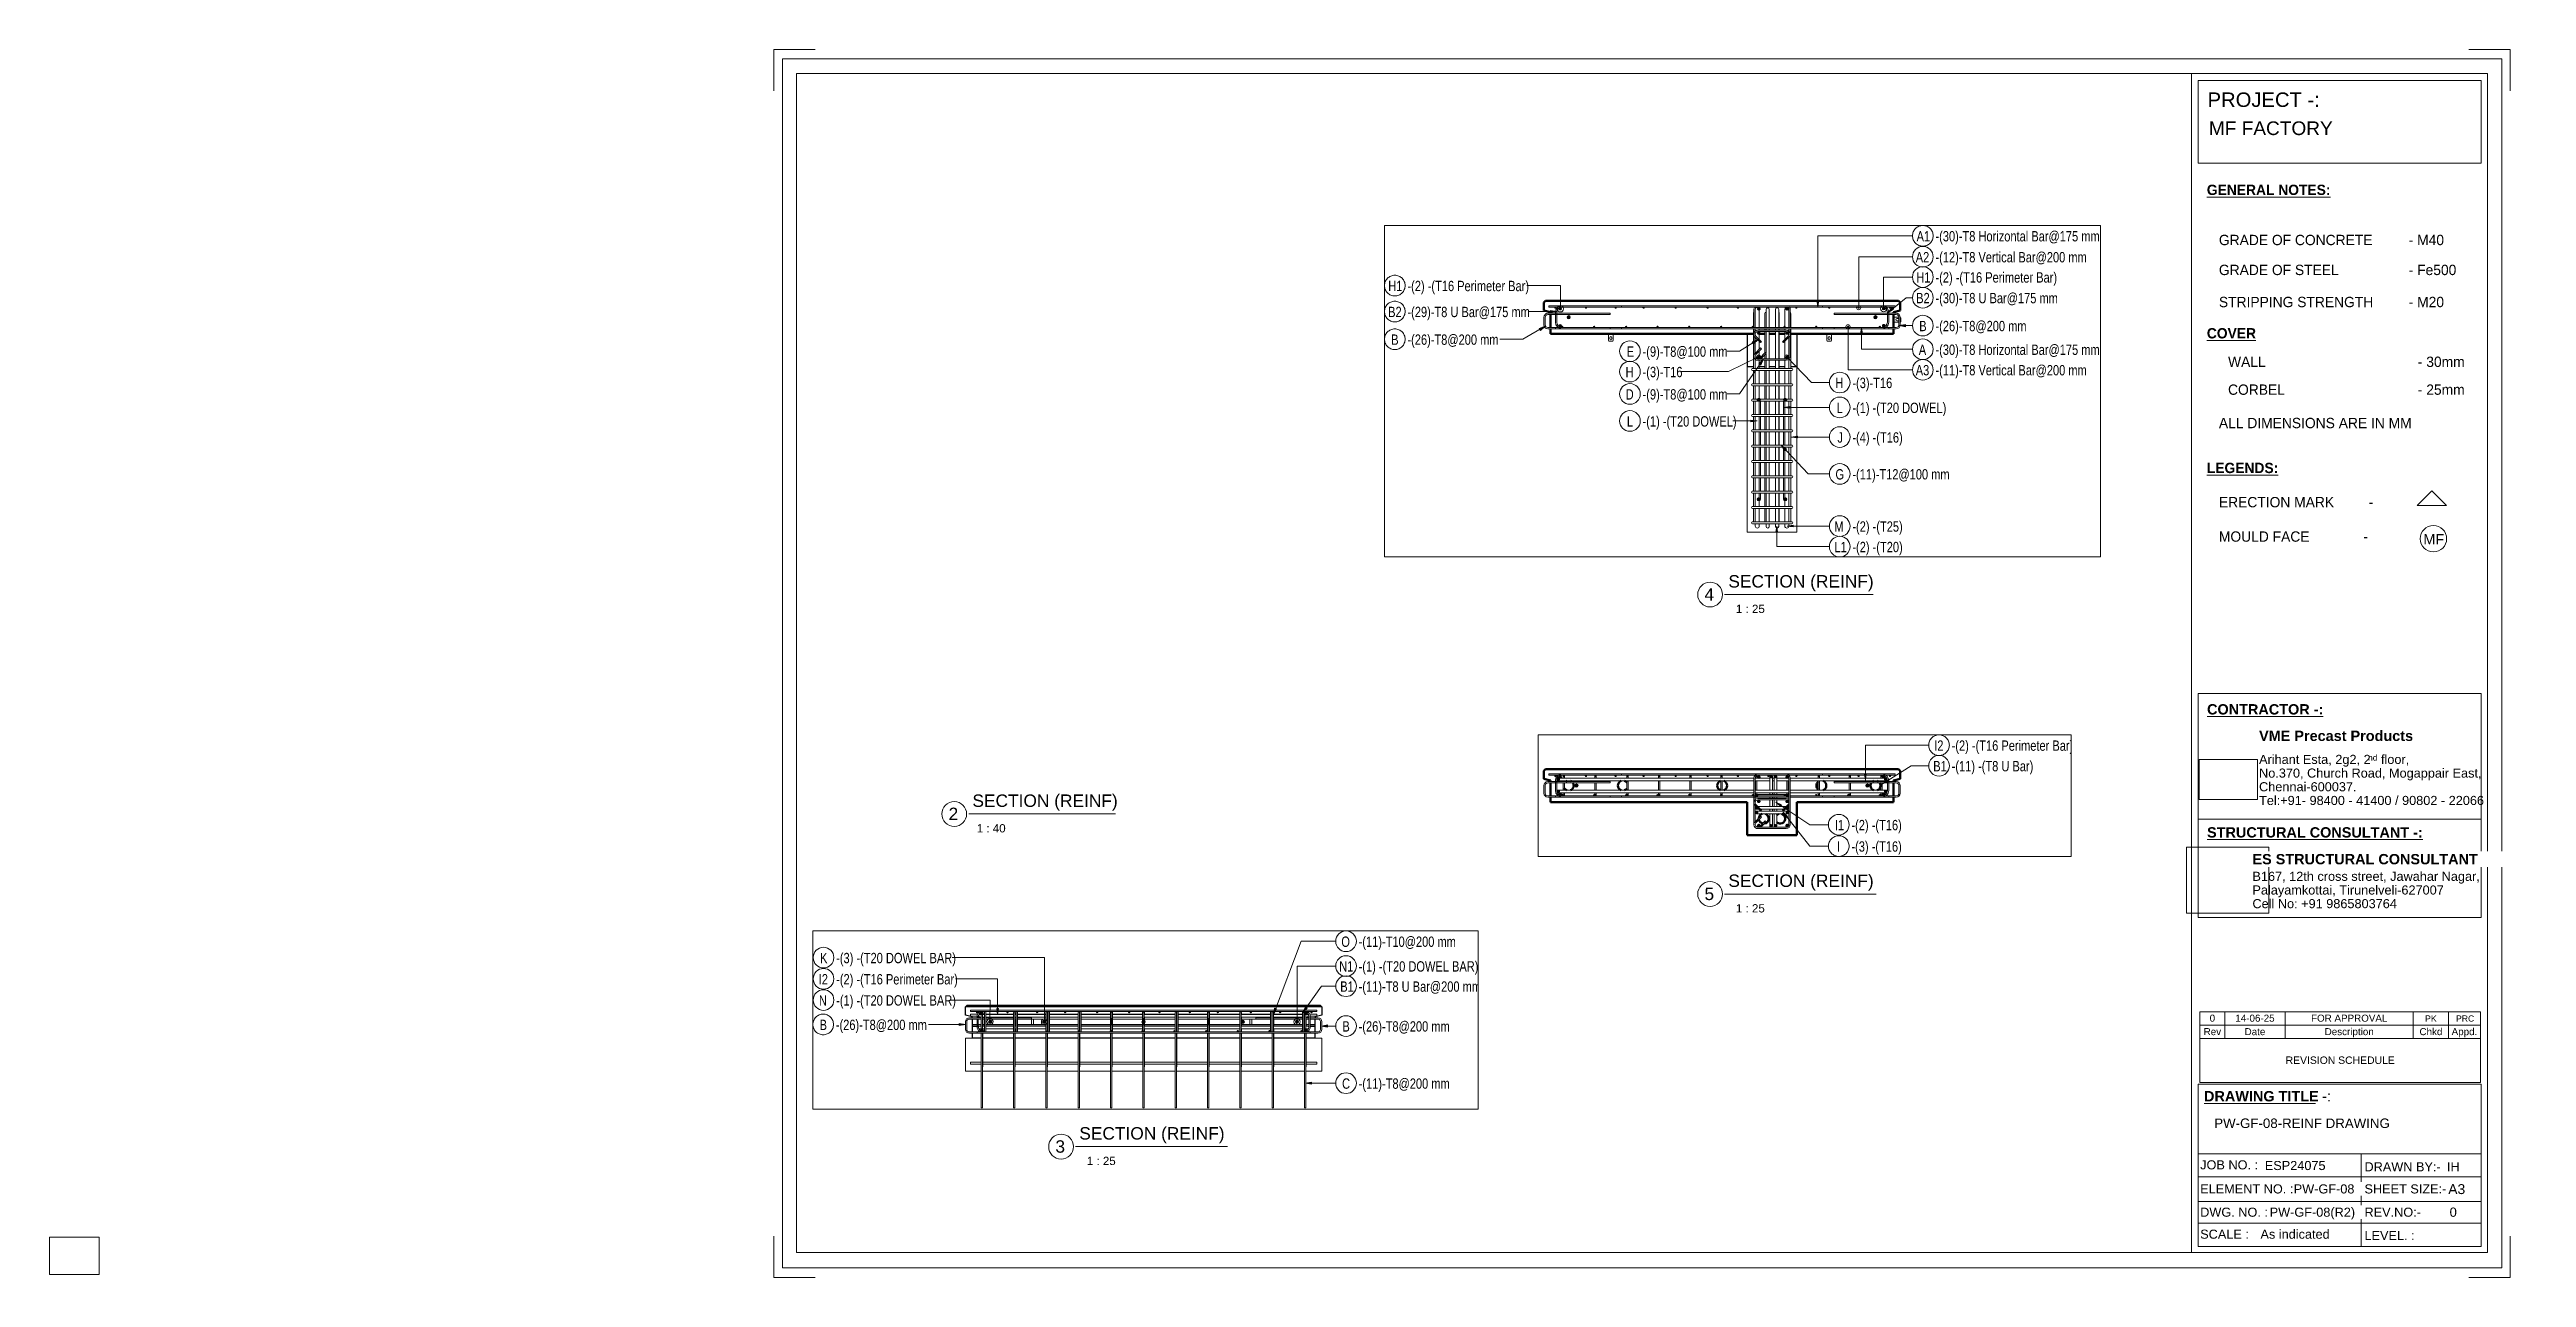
# Paper-space layout 'Layout1' of a CAD drawing. Header units: millimetres. Extents: x 0 to 599, y -1 to 296.
# The model-space entities are those that its viewports show. They can reach past a viewport. Long polylines and large blocks are cut down to what shows.
import ezdxf

# ---------------------------------------------------------------- set-up
doc = ezdxf.new("R2010")
doc.units = ezdxf.units.MM
doc.linetypes.add('Dash', pattern=[6.36, 3.18, -3.18])
for name, color, linetype, lineweight in [('A-DETL-THIN', 151, 'Continuous', 18), ('A-GENM', 13, 'Continuous', 18), ('A-WALL', 113, 'Continuous', 25), ('A-WALL-HDLN', 110, 'Dash', 25), ('G-ANNO-SCHD', 231, 'Continuous', 9), ('G-ANNO-TEXT', 231, 'Continuous', 9), ('G-ANNO-TTLB', 6, 'Continuous', 9), ('G-ANNO-TTLB-MEDM', 33, 'Continuous', 9), ('G-ANNO-TTLB-THIN', 151, 'Continuous', 9), ('S-BEAM', 12, 'Continuous', 18), ('S-RBAR', 171, 'Continuous', 18), ('S-RBAR-IDEN', 171, 'Continuous', 9)]:
    doc.layers.add(name, color=color, linetype=linetype, lineweight=lineweight)
doc.layers.add('G-ANNO-NPLT', color=191, linetype='Continuous')
doc.styles.add('Arial', font='arial.ttf', dxfattribs={"height": 3.5})
doc.styles.add('Arial_1', font='arial.ttf', dxfattribs={"height": 2.2})
doc.styles.add('Arial_10', font='arial.ttf', dxfattribs={"height": 1.7})
doc.styles.add('Arial_11', font='arial.ttf', dxfattribs={"height": 2})
doc.styles.add('Arial_12', font='arial.ttf', dxfattribs={"height": 3})
doc.styles.add('Arial_2', font='arial.ttf', dxfattribs={"height": 2.4})
doc.styles.add('Arial_3', font='arial.ttf', dxfattribs={"height": 2.5})
doc.styles.add('Arial_4', font='arial.ttf', dxfattribs={"height": 1.42976})
doc.styles.add('Arial_5', font='arial.ttf', dxfattribs={"height": 2.25})
doc.styles.add('Arial_6', font='arial.ttf', dxfattribs={"height": 3.3})
doc.styles.add('Arial_7', font='arial.ttf', dxfattribs={"height": 2.3})
doc.styles.add('Arial_8', font='arial.ttf', dxfattribs={"height": 1.5})
doc.styles.add('Arial_9', font='arial.ttf', dxfattribs={"height": 1.8})
doc.styles.add('Arial_B', font='arialbd.ttf', dxfattribs={"height": 2.5})
doc.styles.add('Nirmala UI Semilight_1', font='NirmalaS.ttf', dxfattribs={"width": 0.8, "height": 62.5})
doc.styles.add('Nirmala UI Semilight_2', font='NirmalaS.ttf', dxfattribs={"height": 2.5})
doc.styles.add('Nirmala UI Semilight_B', font='', dxfattribs={"height": 2.5})
doc.styles.get('Nirmala UI Semilight_B').set_extended_font_data('Nirmala UI Semilight', bold=True)
picture_1 = doc.add_image_def('image1.jpg', size_in_pixel=(996, 686))
picture_2 = doc.add_image_def('image2.jpg', size_in_pixel=(1600, 1280))

psp = doc.layouts.get("Layout1")

msp = doc.modelspace()

# ---------------------------------------------------------------- texts
at = {"layer": 'S-RBAR-IDEN', "char_height": 62.5, "attachment_point": 1, "style": 'Nirmala UI Semilight_1'}
for s, insert, width in [('A1', (23248.59, 13534.94), 86.5822), ('-(30)-T8 Horizontal Bar@175 mm', (23362.65, 13534.94), 1208.9447), ('O', (18768.91, 13528.76), 64.135), ('-(11)-T10@200 mm', (18873.67, 13528.76), 683.0377), ('K', (15616.29, 13430), 46.4979), ('-(3) -(T20 DOWEL BAR)', (15713.85, 13430), 848.1854), ('A2', (23243.29, 13408.25), 99.4092), ('-(12)-T8 Vertical Bar@200 mm', (23362.65, 13408.25), 1103.122), ('-(1) -(T20 DOWEL BAR)', (18873.67, 13379.16), 835.3584), ('N1', (18756.31, 13379.16), 94.5991), ('I2', (15608.39, 13301.68), 65.7384), ('-(2) -(T16 Perimeter Bar)', (15713.85, 13301.68), 873.8394), ('-(2) -(T16 Perimeter Bar)', (23362.65, 13285.9), 873.8394), ('I2', (27079.5, 13286.66), 65.7384), ('-(2) -(T16 Perimeter Bar)', (27184.97, 13286.66), 873.8394), ('H1', (23246.59, 13285.9), 91.3924), ('B1', (18762.31, 13257.41), 80.1687), ('-(11)-T8 U Bar@200 mm', (18873.67, 13257.41), 875.4427), ('H1', (20053.2, 13234.08), 91.3924), ('-(2) -(T16 Perimeter Bar)', (20169.26, 13234.08), 873.8394), ('-(1) -(T20 DOWEL BAR)', (15713.85, 13173.7), 835.3584), ('N', (15609.69, 13173.7), 62.5316), ('B2', (23245.99, 13160.9), 92.9957), ('-(30)-T8 U Bar@175 mm', (23362.65, 13160.9), 886.6664), ('B1', (27073.6, 13162.31), 80.1687), ('-(11) -(T8 U Bar)', (27184.97, 13162.31), 564.388), ('-(29)-T8 U Bar@175 mm', (20169.26, 13077.11), 886.6664), ('B2', (20052.6, 13077.11), 92.9957), ('B', (15613.68, 13025.9), 48.1012), ('-(26)-T8@200 mm', (15711.84, 13025.9), 676.6242), ('B', (18775.51, 13016.37), 48.1012), ('-(26)-T8@200 mm', (18873.67, 13016.37), 676.6242), ('B', (23264.49, 12991.97), 48.1012), ('-(26)-T8@200 mm', (23362.65, 12991.97), 676.6242), ('-(26)-T8@200 mm', (20169.26, 12909.68), 676.6242), ('B', (20071.1, 12909.68), 48.1012), ('A', (23261.79, 12848.73), 54.5147), ('-(30)-T8 Horizontal Bar@175 mm', (23362.65, 12848.73), 1208.9447), ('-(9)-T8@100 mm', (21591.4, 12837.25), 618.9027), ('E', (21495.24, 12837.25), 43.2911), ('-(2) -(T16)', (26578.8, 12806.04), 352.7425), ('I1', (26478.64, 12806.04), 52.9114), ('-(11)-T8 Vertical Bar@200 mm', (23362.65, 12724.88), 1090.295), ('A3', (23243.29, 12724.88), 99.4092), ('H', (21488.54, 12713.9), 59.3249), ('-(3)-T16', (21591.4, 12713.9), 280.5906), ('-(3) -(T16)', (26578.8, 12676.62), 352.7425), ('C', (18773.51, 12670.72), 52.9114), ('-(11)-T8@200 mm', (18873.67, 12670.72), 650.9702), ('I', (26491.84, 12676.62), 20.8439), ('H', (22757.19, 12647.87), 59.3249), ('-(3)-T16', (22860.05, 12647.87), 280.5906), ('D', (21489.24, 12578.75), 57.7215), ('-(9)-T8@100 mm', (21591.4, 12578.75), 618.9027), ('L', (22765.19, 12497.3), 40.0844), ('-(1) -(T20 DOWEL)', (22860.05, 12497.3), 658.9871), ('L', (21496.54, 12415.33), 40.0844), ('-(1) -(T20 DOWEL)', (21591.4, 12415.33), 658.9871), ('-(4) -(T16)', (22860.05, 12318.26), 354.3459), ('J', (22769.79, 12318.26), 28.8607), ('G', (22757.89, 12095.35), 57.7215), ('-(11)-T12@100 mm', (22860.05, 12095.35), 670.2107), ('M', (22751.29, 11779.64), 73.7552), ('-(2) -(T25)', (22860.05, 11779.64), 365.5695), ('-(2) -(T20)', (22860.05, 11655.74), 365.5695), ('L1', (22751.89, 11655.74), 72.1519)]:
    msp.add_mtext(s, dxfattribs=dict(at, insert=insert, width=width))

# ---------------------------------------------------------------- blocks, each defined once
blk = doc.blocks.new('ES-Landscape-A3 - ES-Landscape-A3-502445-PW-GF-08-REINF DRAWING')
at = {"layer": 'G-ANNO-TTLB'}
for p, q in [((175.24, 296.27), (185.24, 296.27)), ((175.24, 296.27), (175.24, 286.27)), ((595.24, 296.27), (585.24, 296.27)), ((595.24, 296.27), (595.24, 286.27)), ((519.77, 140.54), (588.2, 140.54)), ((519.77, 86.33), (519.77, 140.54)), ((588.2, 86.33), (588.2, 140.54)), ((519.77, 110.14), (588.2, 110.14)), ((519.77, 6.78), (519.77, 46.03)), ((588.2, 6.78), (588.2, 46.03)), ((559.23, 29.2), (559.23, 6.78)), ((175.24, -0.73), (175.24, 9.27)), ((595.24, -0.73), (595.24, 9.27)), ((175.24, -0.73), (185.24, -0.73)), ((595.24, -0.73), (585.24, -0.73))]:
    blk.add_line(p, q, dxfattribs=at)
at = {"layer": 'G-ANNO-TTLB-MEDM'}
for p, q in [((180.73, 290.44), (180.73, 5.31)), ((180.73, 290.44), (589.79, 290.44)), ((518.17, 290.44), (518.17, 5.31)), ((519.77, 268.77), (519.77, 288.77)), ((519.77, 288.77), (588.2, 288.77)), ((588.2, 288.77), (588.2, 268.77)), ((589.79, 290.44), (589.79, 5.31)), ((588.2, 268.77), (519.77, 268.77)), ((519.77, 86.33), (588.2, 86.33)), ((519.77, 6.78), (588.2, 6.78)), ((180.73, 5.31), (589.79, 5.31))]:
    blk.add_line(p, q, dxfattribs=at)
at = {"layer": 'G-ANNO-TTLB-THIN'}
for p, q in [((177.29, 294.03), (177.29, 1.56)), ((593.23, 294.03), (177.29, 294.03)), ((593.23, 1.56), (593.23, 294.03)), ((519.77, 46.03), (588.2, 46.03)), ((519.77, 29.2), (588.2, 29.2)), ((519.77, 23.64), (588.2, 23.64)), ((519.77, 17.68), (588.2, 17.68)), ((519.77, 12.43), (588.2, 12.43)), ((177.29, 1.56), (593.23, 1.56))]:
    blk.add_line(p, q, dxfattribs=at)
at = {"layer": 'G-ANNO-TTLB', "char_height": 2.2, "attachment_point": 1, "style": 'Arial_1'}
for s, insert, width in [('No.370, Church Road, Mogappair East,', (534.5, 122.37), 63.4135), ('Tel:+91- 98400 - 41400 / 90802 - 22066 ', (534.5, 115.75), 65.2574), ('Chennai-600037.', (534.5, 119.06), 27.6582), ('Cell No: +91 9865803764', (532.9, 90.79), 41.0464), ('Palayamkottai, Tirunelveli-627007', (532.9, 94.09), 54.4346), ('JOB NO. :', (520.26, 27.61), 16.5949), ('DRAWN BY:-', (560, 27.14), 21.7257), ('ELEMENT NO. :', (520.26, 21.79), 26.5359), ('SHEET SIZE:-', (560, 21.79), 23.2489), ('DWG. NO. :', (520.26, 16.16), 19.481), ('REV.NO:-', (560, 16.16), 16.0338), ('SCALE :', (520.26, 10.84), 13.8692), ('LEVEL. :', (560, 10.53), 14.3502)]:
    blk.add_mtext(s, dxfattribs=dict(at, insert=insert, width=width))
at = {"layer": 'G-ANNO-TTLB'}
image = blk.add_image(picture_1, insert=(520, 114.84), size_in_units=(14.11, 9.72), dxfattribs=at)
image.dxf.flags = 7
image = blk.add_image(picture_2, insert=(516.95, 87.39), size_in_units=(19.92, 15.93), dxfattribs=at)
image.dxf.flags = 7
at = {"layer": 'G-ANNO-TTLB', "attachment_point": 1, "bg_fill": 3, "box_fill_scale": 1.25, "bg_fill_color": 256, "bg_fill_true_color": 13158600, "bg_fill_transparency": 0}
for s, insert, char_height, width, style in [('PROJECT -:', (522.05, 285.89), 3.5, 33.3502, 'Arial'), ('\\LCONTRACTOR -:', (521.92, 137.94), 2.5, 33.9114, 'Arial_B'), ('\\LSTRUCTURAL CONSULTANT -:', (521.92, 108.18), 2.5, 62.8523, 'Arial_B'), ('\\LDRAWING TITLE', (521.19, 44.36), 2.5, 33.4304, 'Arial_B'), ('A3', (580.27, 21.84), 2.4, 4.9705, 'Arial_2')]:
    blk.add_mtext(s, dxfattribs=dict(at, insert=insert, char_height=char_height, width=width, style=style))
at = {"layer": 'G-ANNO-TTLB', "char_height": 2.5, "attachment_point": 1, "style": 'Arial_B', "bg_fill": 3, "box_fill_scale": 1.25, "bg_fill_color": 256, "bg_fill_true_color": 13158600, "bg_fill_transparency": 0}
for s, insert, width in [('VME Precast Products', (534.5, 131.53), 45.135), ('ES STRUCTURAL CONSULTANT', (532.9, 101.7), 65.6582), ('\\fArial|b1|i0|c0|p34|; ', (548.78, 44.36), 1.2025)]:
    blk.add_mtext(s, dxfattribs=dict(at, insert=insert, width=width))
at = {"layer": 'G-ANNO-TTLB', "attachment_point": 1}
for s, insert, char_height, width, style in [('Arihant Esta, 2g2, 2', (534.5, 125.68), 2.2, 31.9873, 'Arial_1'), ('nd', (560.89, 125.72), 1.43, 2.7257, 'Arial_4'), (' floor,', (563.14, 125.68), 2.2, 9.1392, 'Arial_1'), ('B167, 12th cross street, Jawahar Nagar,', (532.9, 97.4), 2.2, 65.1772, 'Arial_1')]:
    blk.add_mtext(s, dxfattribs=dict(at, insert=insert, char_height=char_height, width=width, style=style))
at = {"layer": 'G-ANNO-TTLB', "insert": (549.77, 44.36), "char_height": 2.5, "width": 2.6456, "attachment_point": 1, "style": 'Arial_3', "bg_fill": 3, "box_fill_scale": 1.25, "bg_fill_color": 256, "bg_fill_true_color": 13158600, "bg_fill_transparency": 0}
blk.add_mtext('-:', dxfattribs=at)
blk = doc.blocks.new('Viewport - M_View Title-1040-PW-GF-08-REINF DRAWING')
at = {"layer": 'G-ANNO-TTLB'}
for start, end in [(360, 180), (180, 0)]:
    blk.add_arc((-3.5, 0), 3, start, end, dxfattribs=at)
blk = doc.blocks.new('RR spread anchor face based - RR-SA-4_0-180-1726831-Elevation Top 1')
at = {"layer": 'A-GENM'}
for p, q in [((16533.64, 12996.3), (16533.64, 13029.52)), ((16545.64, 13029.52), (16545.64, 12996.3)), ((16533.64, 12993.8), (16533.64, 12996.3)), ((16533.64, 12996.3), (16545.64, 12996.3)), ((16545.64, 12993.8), (16533.64, 12993.8)), ((16545.64, 12996.3), (16545.64, 12993.8))]:
    blk.add_line(p, q, dxfattribs=at)
blk = doc.blocks.new('RR spread anchor face based - RR-SA-2_5-200-1726821-Elevation Top 2')
at = {"layer": 'A-GENM'}
for p, q in [((16524.64, 12913.8), (16524.64, 12873.8)), ((16554.64, 12873.8), (16554.64, 12913.8)), ((16532.64, 12884.3), (16532.64, 12890.3)), ((16546.64, 12890.3), (16546.64, 12884.3)), ((16524.64, 12873.8), (16527.14, 12868.8)), ((16552.14, 12868.8), (16554.64, 12873.8)), ((16527.14, 12868.8), (16552.14, 12868.8))]:
    blk.add_line(p, q, dxfattribs=at)
for centre, start, end in [((16539.64, 12890.3), 0, 180), ((16539.64, 12884.3), 180, 0)]:
    blk.add_arc(centre, 7, start, end, dxfattribs=at)
blk = doc.blocks.new('RR spread anchor face based - RR-SA-2_5-200-2134315-Elevation Top 2')
at = {"layer": 'A-GENM'}
for p, q in [((17845.07, 12913.8), (17845.07, 12873.8)), ((17875.07, 12873.8), (17875.07, 12913.8)), ((17853.07, 12884.3), (17853.07, 12890.3)), ((17867.07, 12890.3), (17867.07, 12884.3)), ((17845.07, 12873.8), (17847.57, 12868.8)), ((17872.57, 12868.8), (17875.07, 12873.8)), ((17847.57, 12868.8), (17872.57, 12868.8))]:
    blk.add_line(p, q, dxfattribs=at)
for centre, start, end in [((17860.07, 12890.3), 0, 180), ((17860.07, 12884.3), 180, 0)]:
    blk.add_arc(centre, 7, start, end, dxfattribs=at)
blk = doc.blocks.new('RR spread anchor face based - RR-SA-2_5-250-1726823-Elevation Top 2')
at = {"layer": 'A-GENM'}
for p, q in [((18282.07, 13013.8), (18250.07, 13013.8)), ((18292.57, 13011.3), (18290.07, 13012.55)), ((18292.57, 12986.3), (18292.57, 13011.3)), ((18271.07, 13005.8), (18277.07, 13005.8)), ((18277.07, 12991.8), (18271.07, 12991.8)), ((18250.07, 12983.8), (18282.07, 12983.8)), ((18290.07, 12985.05), (18292.57, 12986.3))]:
    blk.add_line(p, q, dxfattribs=at)
for centre, start, end in [((18271.07, 12998.8), 90, 270), ((18277.07, 12998.8), 45, 90), ((18277.07, 12998.8), 270, 315)]:
    blk.add_arc(centre, 7, start, end, dxfattribs=at)
blk = doc.blocks.new('M_Rebar Tag_rfa MARK - DOT 1_5-794230-Elevation Top 1')
at = {"layer": 'S-RBAR-IDEN'}
blk.add_circle((15276.48, 13144.9), 62.5, dxfattribs=at)
blk = doc.blocks.new('M_Rebar Tag_rfa MARK - ARROW-794226-Elevation Top 1')
at = {"layer": 'S-RBAR-IDEN'}
blk.add_circle((15276.48, 13272.88), 62.5, dxfattribs=at)
blk = doc.blocks.new('M_Rebar Tag_rfa Dimension - ARROW-793927-Elevation Top 1')
at = {"layer": 'S-RBAR-IDEN'}
blk.add_circle((18436.3, 13228.61), 62.5, dxfattribs=at)
blk = doc.blocks.new('M_Rebar Tag_rfa Dimension - ARROW-793927-Elevation Top 2')
at = {"layer": 'S-RBAR-IDEN'}
blk.add_circle((18426.49, 13506.14), 62.5, dxfattribs=at)
blk = doc.blocks.new('M_Rebar Tag_rfa Dimension - DOT 1 MM-793933-Elevation Top 2')
at = {"layer": 'S-RBAR-IDEN'}
blk.add_circle((18426.49, 13379.44), 62.5, dxfattribs=at)
blk = doc.blocks.new('M_Rebar Tag_rfa MARK - DOT 1_5-794230-Elevation Top 2')
at = {"layer": 'S-RBAR-IDEN'}
blk.add_circle((18426.49, 13257.1), 62.5, dxfattribs=at)
blk = doc.blocks.new('M_Rebar Tag_rfa MARK - ARROW-794226-Elevation Top 2')
at = {"layer": 'S-RBAR-IDEN'}
blk.add_circle((17923.89, 12468.5), 62.5, dxfattribs=at)
blk = doc.blocks.new('M_Rebar Tag_rfa MARK - ARROW-794226-Elevation Top 3')
at = {"layer": 'S-RBAR-IDEN'}
blk.add_circle((18524.42, 13133.51), 62.5, dxfattribs=at)

# ---------------------------------------------------------------- hatches: boundary and pattern name
at = {"layer": 'S-RBAR'}
h = msp.add_hatch(color=256, dxfattribs=at)
edge = h.paths.add_edge_path()
edge.add_arc((16565.63, 13071.8), 4, 0, 360)
for points in [[(16564.39, 13068), (16568.87, 13069.45), (16568.87, 13074.15), (16564.39, 13075.61), (16561.63, 13071.8), (16562.75, 13070.27)], [(16598.11, 13058.6), (16602.43, 13064.02), (16600.89, 13070.79), (16594.63, 13073.8), (16588.38, 13070.79), (16586.84, 13064.02), (16591.16, 13058.6)], [(16748.36, 13068), (16752.83, 13069.45), (16752.83, 13074.15), (16748.36, 13075.61), (16745.6, 13071.8)], [(16928.58, 13068), (16933.05, 13069.45), (16933.05, 13074.15), (16928.58, 13075.61), (16925.82, 13071.8)], [(17097.55, 13068), (17102.02, 13069.45), (17101.76, 13074.24), (17097.55, 13075.61), (17094.79, 13071.8)], [(17291.52, 13068), (17295.99, 13069.45), (17295.99, 13074.15), (17291.52, 13075.61), (17288.75, 13071.8)], [(17484.24, 13068), (17488.71, 13069.45), (17488.71, 13074.15), (17484.24, 13075.61), (17481.47, 13071.8)], [(17668.2, 13068), (17672.68, 13069.45), (17672.68, 13074.15), (17668.2, 13075.61), (17665.44, 13071.8)], [(17852.17, 13068), (17856.64, 13069.45), (17856.64, 13074.15), (17852.17, 13075.61), (17849.41, 13071.8)], [(18021.76, 13068), (18026.24, 13069.45), (18026.24, 13074.15), (18021.76, 13075.61), (18019, 13071.8)], [(18220.11, 13068), (18224.58, 13069.45), (18224.58, 13074.15), (18220.11, 13075.61), (18217.34, 13071.8)], [(18397.83, 13068), (18402.3, 13069.45), (18402.3, 13074.15), (18397.83, 13075.61), (18395.06, 13071.8)], [(18550.81, 13057.8), (18557.06, 13060.82), (18558.61, 13067.58), (18554.28, 13073.01), (18547.28, 13072.94), (18543.01, 13067.58), (18544.55, 13060.82), (18547.28, 13059.5)], [(18588.04, 13068), (18592.52, 13069.45), (18592.52, 13074.15), (18588.04, 13075.61), (18585.28, 13071.8)], [(21063.18, 13068), (21067.65, 13069.45), (21067.65, 13074.15), (21063.18, 13075.61), (21060.42, 13071.8)], [(21089.95, 13058.6), (21096.89, 13058.6), (21101.22, 13064.02), (21099.68, 13070.79), (21093.42, 13073.8), (21087.17, 13070.79), (21085.62, 13064.02)], [(21247.15, 13068), (21251.62, 13069.45), (21251.62, 13074.15), (21247.15, 13075.61), (21244.39, 13071.8)], [(21427.37, 13068), (21431.84, 13069.45), (21431.84, 13074.15), (21427.37, 13075.61), (21424.6, 13071.8)], [(21596.34, 13068), (21600.81, 13069.45), (21600.81, 13074.15), (21596.34, 13075.61), (21593.57, 13071.8)], [(21790.3, 13068), (21794.78, 13069.45), (21794.78, 13074.15), (21790.3, 13075.61), (21787.54, 13071.8)], [(21983.02, 13068), (21987.49, 13069.45), (21987.49, 13074.15), (21983.02, 13075.61), (21980.26, 13071.8)], [(22166.99, 13068), (22171.46, 13069.45), (22171.46, 13074.15), (22166.99, 13075.61), (22164.23, 13071.8)], [(22297.48, 13058.25), (22301.81, 13063.68), (22300.26, 13070.45), (22294.01, 13073.46), (22287.75, 13070.45), (22286.21, 13063.68), (22290.54, 13058.25), (22297.42, 13058.25)], [(22350.96, 13068), (22355.43, 13069.45), (22355.43, 13074.15), (22350.96, 13075.61), (22348.2, 13071.8)], [(22469.69, 13058.25), (22474.02, 13063.68), (22472.48, 13070.45), (22466.22, 13073.46), (22459.97, 13070.45), (22458.42, 13063.68), (22462.75, 13058.25), (22466.61, 13058.25)], [(22520.55, 13068), (22525.02, 13069.45), (22525.02, 13074.15), (22520.55, 13075.61), (22517.79, 13071.8)], [(22718.9, 13068), (22723.37, 13069.45), (22723.37, 13074.15), (22718.9, 13075.61), (22716.13, 13071.8)], [(22896.61, 13068), (22901.09, 13069.45), (22901.09, 13074.15), (22896.61, 13075.61), (22893.85, 13071.8)], [(23049.6, 13057.8), (23055.85, 13060.82), (23057.28, 13067.73), (23053.07, 13073.01), (23046.12, 13073.01), (23041.8, 13067.58), (23043.34, 13060.82)], [(23086.83, 13068), (23091.3, 13069.45), (23091.3, 13074.15), (23086.83, 13075.61), (23084.07, 13071.8)], [(24787.56, 13068), (24792.04, 13069.45), (24792.04, 13074.15), (24787.56, 13075.61), (24784.8, 13071.8)], [(24821.28, 13058.6), (24825.6, 13064.02), (24824.06, 13070.79), (24817.8, 13073.8), (24811.55, 13070.79), (24810, 13064.02), (24814.33, 13058.6)], [(24838.34, 13068), (24842.81, 13069.45), (24842.81, 13074.15), (24838.34, 13075.61), (24835.58, 13071.8)], [(24971.53, 13068), (24976, 13069.45), (24976, 13074.15), (24971.53, 13075.61), (24968.77, 13071.8)], [(25030.44, 13068), (25034.91, 13069.45), (25034.91, 13074.15), (25030.44, 13075.61), (25027.68, 13071.8)], [(25151.75, 13068), (25156.22, 13069.45), (25156.22, 13074.15), (25151.75, 13075.61), (25148.99, 13071.8)], [(25222.54, 13068), (25227.02, 13069.45), (25227.02, 13074.15), (25222.54, 13075.61), (25219.78, 13071.8)], [(25320.72, 13068), (25325.19, 13069.45), (25325.19, 13074.15), (25320.72, 13075.61), (25317.95, 13071.8)], [(25414.64, 13068), (25419.12, 13069.45), (25419.12, 13074.15), (25414.64, 13075.61), (25411.88, 13071.8)], [(25514.69, 13068), (25519.16, 13069.45), (25519.16, 13074.15), (25514.69, 13075.61), (25511.92, 13071.8)], [(25604.25, 13068), (25608.72, 13069.45), (25608.72, 13074.15), (25604.25, 13075.61), (25601.48, 13071.8)], [(25707.4, 13068), (25711.88, 13069.45), (25711.88, 13074.15), (25707.4, 13075.61), (25704.64, 13071.8)], [(25792.6, 13068), (25797.07, 13069.45), (25797.07, 13074.15), (25792.6, 13075.61), (25789.83, 13071.8), (25791.7, 13069.23)], [(25891.37, 13068), (25895.85, 13069.45), (25895.85, 13074.15), (25891.37, 13075.61), (25888.61, 13071.8)], [(26000.95, 13068), (26005.42, 13069.45), (26005.42, 13073.95), (26004.73, 13073.66), (26001.42, 13071.12), (26000.01, 13069.29), (26000.73, 13068.3)], [(26021.86, 13058.25), (26026.19, 13063.68), (26024.64, 13070.45), (26018.39, 13073.46), (26012.13, 13070.45), (26010.59, 13063.68), (26014.92, 13058.25)], [(26075.34, 13068), (26079.81, 13069.45), (26079.81, 13074.15), (26075.34, 13075.61), (26072.58, 13071.8)], [(26091.08, 13060), (26097.85, 13061.55), (26100.86, 13067.8), (26097.85, 13074.06), (26091.08, 13075.6), (26085.65, 13071.27), (26085.65, 13064.33)], [(26117.77, 13060), (26124.54, 13061.55), (26127.55, 13067.8), (26124.54, 13074.06), (26117.77, 13075.6), (26112.34, 13071.27), (26112.34, 13064.33)], [(26187.13, 13058.25), (26194.08, 13058.25), (26198.4, 13063.68), (26196.86, 13070.45), (26190.6, 13073.46), (26184.35, 13070.45), (26182.8, 13063.68)], [(26190.55, 13068), (26195.02, 13069.45), (26195.02, 13072.07), (26192.95, 13073.66), (26190.02, 13074.87), (26187.79, 13071.8), (26189.09, 13070.01)], [(26244.93, 13068), (26249.41, 13069.45), (26249.41, 13074.15), (26244.93, 13075.61), (26242.17, 13071.8)], [(26381.4, 13068), (26385.87, 13069.45), (26385.87, 13074.15), (26381.4, 13075.61), (26378.64, 13071.8)], [(26443.28, 13068), (26447.75, 13069.45), (26447.75, 13074.15), (26443.28, 13075.61), (26440.51, 13071.8)], [(26567.25, 13068), (26571.73, 13069.45), (26571.73, 13074.15), (26567.25, 13075.61), (26564.49, 13071.8)], [(26621, 13068), (26625.47, 13069.45), (26625.47, 13074.15), (26621, 13075.61), (26618.23, 13071.8)], [(26759.36, 13068), (26763.83, 13069.45), (26763.83, 13074.15), (26759.36, 13075.61), (26756.59, 13071.8)], [(26773.98, 13057.8), (26780.23, 13060.82), (26781.78, 13067.58), (26777.45, 13073.01), (26770.51, 13073.01), (26766.18, 13067.58), (26767.72, 13060.82)], [(26811.21, 13068), (26815.69, 13069.45), (26815.69, 13074.15), (26811.21, 13075.61), (26808.45, 13071.8)], [(24804.91, 13041.75), (24811.16, 13044.77), (24812.7, 13051.53), (24808.38, 13056.96), (24801.43, 13056.96), (24797.11, 13051.53), (24798.95, 13044.62)], [(26787.6, 13041.75), (26793.86, 13044.77), (26795.4, 13051.53), (26791.07, 13056.96), (26784.13, 13056.96), (26779.8, 13051.53), (26781.64, 13044.62)], [(16645.63, 13003.8), (16652.7, 13006.73), (16655.63, 13013.8), (16652.7, 13020.87), (16645.63, 13023.8), (16638.56, 13020.87), (16635.63, 13013.8), (16638.56, 13006.73)], [(16972.63, 13003.8), (16979.7, 13006.73), (16982.63, 13013.8), (16979.7, 13020.87), (16972.63, 13023.8), (16965.56, 13020.87), (16962.63, 13013.8), (16965.56, 13006.73)], [(17572.63, 13003.8), (17579.7, 13006.73), (17582.63, 13013.8), (17579.7, 13020.87), (17572.63, 13023.8), (17565.56, 13020.87), (17562.63, 13013.8), (17565.56, 13006.73)], [(18172.63, 13003.8), (18179.78, 13006.92), (18182.63, 13013.8), (18179.7, 13020.87), (18172.63, 13023.8), (18165.56, 13020.87), (18162.63, 13013.8), (18165.56, 13006.73)], [(18500.79, 13003.8), (18507.86, 13006.73), (18510.79, 13013.8), (18507.86, 13020.87), (18500.79, 13023.8), (18493.72, 13020.87), (18490.79, 13013.8), (18493.72, 13006.73)], [(21144.42, 13003.8), (21151.49, 13006.73), (21154.42, 13013.8), (21151.49, 13020.87), (21144.42, 13023.8), (21137.34, 13020.87), (21134.42, 13013.8), (21137.34, 13006.73)], [(22999.58, 13003.8), (23006.65, 13006.73), (23009.58, 13013.8), (23006.65, 13020.87), (22999.58, 13023.8), (22992.51, 13020.87), (22989.58, 13013.8), (22992.51, 13006.73)], [(24915.98, 13003.8), (24923.05, 13006.73), (24925.98, 13013.8), (24923.05, 13020.87), (24915.98, 13023.8), (24908.9, 13020.87), (24905.98, 13013.8), (24908.9, 13006.73)], [(26675.35, 13003.8), (26682.42, 13006.73), (26685.35, 13013.8), (26682.42, 13020.87), (26675.35, 13023.8), (26668.28, 13020.87), (26665.35, 13013.8), (26668.28, 13006.73)], [(24804.91, 12969.92), (24811.16, 12972.94), (24812.7, 12979.7), (24808.38, 12985.13), (24801.43, 12985.13), (24797.11, 12979.7), (24798.65, 12972.94)], [(26787.6, 12969.92), (26793.86, 12972.94), (26795.4, 12979.7), (26791.07, 12985.13), (26784.13, 12985.13), (26779.8, 12979.7), (26781.35, 12972.94)], [(16591.16, 12954.85), (16598.11, 12954.85), (16602.43, 12960.27), (16600.89, 12967.04), (16594.63, 12970.05), (16588.38, 12967.04), (16586.84, 12960.27), (16589.62, 12956.78)], [(18550.81, 12954.05), (18557.06, 12957.07), (18558.61, 12963.83), (18554.28, 12969.26), (18547.28, 12969.19), (18543.01, 12963.83), (18544.55, 12957.07), (18547.28, 12955.75)], [(21096.89, 12954.85), (21101.22, 12960.27), (21099.68, 12967.04), (21093.42, 12970.05), (21087.17, 12967.04), (21085.62, 12960.27), (21089.95, 12954.85)], [(23049.6, 12954.05), (23055.85, 12957.07), (23057.39, 12963.83), (23053.07, 12969.26), (23046.12, 12969.26), (23041.8, 12963.83), (23043.34, 12957.07)], [(24821.28, 12954.85), (24825.6, 12960.27), (24824.06, 12967.04), (24817.8, 12970.05), (24811.55, 12967.04), (24810, 12960.27), (24814.33, 12954.85)], [(26773.98, 12954.05), (26780.23, 12957.07), (26781.78, 12963.83), (26777.45, 12969.26), (26770.51, 12969.26), (26766.18, 12963.83), (26767.72, 12957.07)], [(16608.12, 12952), (16610.88, 12955.8), (16608.12, 12959.61), (16603.65, 12958.15), (16603.65, 12953.45)], [(16800.17, 12952), (16802.94, 12955.8), (16800.17, 12959.61), (16795.7, 12958.15), (16795.7, 12953.45)], [(16993.79, 12952), (16996.56, 12955.8), (16993.79, 12959.61), (16989.32, 12958.15), (16989.32, 12953.45)], [(17184.28, 12952), (17187.05, 12955.8), (17184.28, 12959.61), (17179.81, 12958.15), (17179.81, 12953.45)], [(17376.34, 12952), (17379.1, 12955.8), (17376.34, 12959.61), (17371.87, 12958.15), (17371.87, 12953.45)], [(17568.4, 12952), (17571.16, 12955.8), (17568.4, 12959.61), (17563.92, 12958.15), (17563.92, 12953.45)], [(17760.45, 12952), (17763.21, 12955.8), (17760.45, 12959.61), (17755.98, 12958.15), (17755.98, 12953.45)], [(17952.51, 12952), (17955.27, 12955.8), (17952.51, 12959.61), (17948.03, 12958.15), (17948.03, 12953.45)], [(18144.56, 12952), (18147.33, 12955.8), (18144.56, 12959.61), (18140.09, 12958.15), (18140.09, 12953.45)], [(18336.62, 12952), (18339.38, 12955.8), (18336.62, 12959.61), (18332.15, 12958.15), (18332.15, 12953.45)], [(18528.67, 12952), (18531.44, 12955.8), (18528.67, 12959.61), (18524.2, 12958.15), (18524.2, 12953.45)], [(21106.91, 12952), (21109.67, 12955.8), (21106.91, 12959.61), (21102.43, 12958.15), (21102.43, 12953.45)], [(21298.96, 12952), (21301.73, 12955.8), (21298.96, 12959.61), (21294.49, 12958.15), (21294.49, 12953.45)], [(21492.58, 12952), (21495.34, 12955.8), (21492.58, 12959.61), (21488.11, 12958.15), (21488.11, 12953.45)], [(21683.07, 12952), (21685.84, 12955.8), (21683.07, 12959.61), (21678.6, 12958.15), (21678.6, 12953.45)], [(21875.13, 12952), (21877.89, 12955.8), (21875.13, 12959.61), (21870.66, 12958.15), (21870.66, 12953.45)], [(22067.18, 12952), (22069.95, 12955.8), (22067.18, 12959.61), (22062.71, 12958.15), (22062.71, 12953.45)], [(22259.24, 12952), (22262, 12955.8), (22259.24, 12959.61), (22254.77, 12958.15), (22254.77, 12953.45)], [(22451.29, 12952), (22454.06, 12955.8), (22451.29, 12959.61), (22446.82, 12958.15), (22446.82, 12953.45)], [(22643.35, 12952), (22646.11, 12955.8), (22643.35, 12959.61), (22638.88, 12958.15), (22638.88, 12953.45)], [(22835.4, 12952), (22838.17, 12955.8), (22835.4, 12959.61), (22830.93, 12958.15), (22830.93, 12953.45)], [(23027.46, 12952), (23030.22, 12955.8), (23027.46, 12959.61), (23022.99, 12958.15), (23022.99, 12953.45)], [(24831.29, 12952), (24834.05, 12955.8), (24831.29, 12959.61), (24826.82, 12958.15), (24826.82, 12953.45), (24829.06, 12952.72)], [(24838.34, 12952), (24842.81, 12953.45), (24842.81, 12958.15), (24838.34, 12959.61), (24835.58, 12955.8), (24837.81, 12952.72)], [(25023.34, 12952), (25026.11, 12955.8), (25023.34, 12959.61), (25018.87, 12958.15), (25018.87, 12953.45), (25021.11, 12952.72)], [(25030.44, 12952), (25034.91, 12953.45), (25034.91, 12958.15), (25030.44, 12959.61), (25027.68, 12955.8), (25029.92, 12952.72)], [(25216.96, 12952), (25219.73, 12955.8), (25216.96, 12959.61), (25212.49, 12958.15), (25212.49, 12953.45), (25214.73, 12952.72)], [(25222.54, 12952), (25227.02, 12953.45), (25227.02, 12958.15), (25222.54, 12959.61), (25219.78, 12955.8), (25222.02, 12952.72)], [(25407.45, 12952), (25410.22, 12955.8), (25407.45, 12959.61), (25402.98, 12958.15), (25402.98, 12953.45), (25405.22, 12952.72)], [(25414.64, 12952), (25419.12, 12953.45), (25419.12, 12958.15), (25414.64, 12959.61), (25411.88, 12955.8), (25414.12, 12952.72)], [(25599.51, 12952), (25602.27, 12955.8), (25599.51, 12959.61), (25595.04, 12958.15), (25595.04, 12953.45), (25597.28, 12952.72)], [(25604.25, 12952), (25608.72, 12953.45), (25608.72, 12958.15), (25604.25, 12959.61), (25601.48, 12955.8), (25603.72, 12952.72)], [(25791.57, 12952), (25794.33, 12955.8), (25791.57, 12959.61), (25787.09, 12958.15), (25787.09, 12953.45), (25789.33, 12952.72)], [(25792.6, 12952), (25797.07, 12953.45), (25797.07, 12958.15), (25792.6, 12959.61), (25789.83, 12955.8), (25792.07, 12952.72)], [(25983.62, 12952), (25986.38, 12955.8), (25983.62, 12959.61), (25979.15, 12958.15), (25979.15, 12953.45), (25981.39, 12952.72)], [(26004.73, 12944.48), (26010.99, 12947.49), (26012.53, 12954.26), (26008.2, 12959.69), (26001.26, 12959.69), (25996.93, 12954.26), (25998.48, 12947.49)], [(26000.95, 12952), (26005.42, 12953.45), (26005.42, 12958.15), (26000.95, 12959.61), (25998.19, 12955.8), (26000.42, 12952.72)], [(26175.68, 12952), (26178.44, 12955.8), (26175.68, 12959.61), (26171.2, 12958.15), (26171.2, 12953.45), (26173.45, 12952.72)], [(26192.53, 12944.48), (26198.79, 12947.49), (26200.33, 12954.26), (26196.01, 12959.69), (26189.06, 12959.69), (26184.73, 12954.26), (26186.28, 12947.49)], [(26190.55, 12952), (26195.02, 12953.45), (26195.02, 12958.15), (26190.55, 12959.61), (26187.79, 12955.8), (26190.02, 12952.72)], [(26367.73, 12952), (26370.5, 12955.8), (26367.73, 12959.61), (26363.26, 12958.15), (26363.26, 12953.45), (26365.5, 12952.72)], [(26381.4, 12952), (26385.87, 12953.45), (26385.87, 12958.15), (26381.4, 12959.61), (26378.64, 12955.8), (26380.88, 12952.72)], [(26559.79, 12952), (26562.55, 12955.8), (26559.79, 12959.61), (26555.31, 12958.15), (26555.31, 12953.45), (26557.56, 12952.72)], [(26567.25, 12952), (26571.73, 12953.45), (26571.73, 12958.15), (26567.25, 12959.61), (26564.49, 12955.8), (26566.73, 12952.72)], [(26751.84, 12952), (26754.61, 12955.8), (26751.84, 12959.61), (26747.37, 12958.15), (26747.37, 12953.45), (26749.61, 12952.72)], [(26759.36, 12952), (26763.83, 12953.45), (26763.83, 12958.15), (26759.36, 12959.61), (26756.59, 12955.8), (26758.83, 12952.72)], [(22297.48, 12911.6), (22301.81, 12917.02), (22300.26, 12923.79), (22294.01, 12926.8), (22287.75, 12923.79), (22286.29, 12916.92), (22290.54, 12911.6), (22297.42, 12911.6)], [(26021.86, 12911.6), (26026.19, 12917.02), (26024.64, 12923.79), (26018.39, 12926.8), (26012.13, 12923.79), (26010.59, 12917.02), (26014.92, 12911.6)], [(26187.13, 12911.6), (26194.08, 12911.6), (26198.4, 12917.02), (26196.86, 12923.79), (26190.6, 12926.8), (26184.35, 12923.79), (26182.8, 12917.02)], [(22467.85, 12911.6), (22469.69, 12911.6), (22474.02, 12917.02), (22473.48, 12919.4), (22471.16, 12922.42), (22467.85, 12924.96), (22464.92, 12926.18), (22459.97, 12923.79), (22458.42, 12917.02), (22462.75, 12911.6), (22466.61, 12911.6)], [(26004.73, 12872.06), (26010.99, 12875.07), (26012.53, 12881.84), (26008.2, 12887.27), (26001.26, 12887.27), (25996.93, 12881.84), (25998.48, 12875.07)], [(26192.53, 12872.06), (26198.79, 12875.07), (26200.33, 12881.84), (26196.01, 12887.27), (26189.06, 12887.27), (26184.73, 12881.84), (26186.28, 12875.07)], [(26004.73, 12842.14), (26010.99, 12845.15), (26012.53, 12851.92), (26008.2, 12857.35), (26001.26, 12857.35), (25996.93, 12851.92), (25998.48, 12845.15)], [(26192.53, 12842.14), (26198.79, 12845.15), (26200.33, 12851.92), (26196.01, 12857.35), (26189.06, 12857.35), (26184.73, 12851.92), (26186.28, 12845.15)], [(22297.42, 12764.94), (22297.48, 12764.94), (22301.81, 12770.37), (22300.26, 12777.13), (22294.01, 12780.15), (22287.75, 12777.13), (22286.21, 12770.37), (22290.54, 12764.94)], [(22469.69, 12764.94), (22474.02, 12770.37), (22472.48, 12777.13), (22466.22, 12780.15), (22459.97, 12777.13), (22458.42, 12770.37), (22462.75, 12764.94), (22468.57, 12764.94)], [(26014.92, 12764.94), (26021.86, 12764.94), (26026.19, 12770.37), (26024.64, 12777.13), (26018.39, 12780.15), (26012.13, 12777.13), (26010.59, 12770.37), (26011.74, 12768.93)], [(26091.08, 12762), (26097.85, 12763.55), (26100.86, 12769.8), (26097.85, 12776.06), (26091.08, 12777.6), (26085.65, 12773.27), (26085.65, 12766.33)], [(26117.77, 12762), (26124.54, 12763.55), (26127.55, 12769.8), (26124.54, 12776.06), (26117.77, 12777.6), (26112.34, 12773.27), (26112.34, 12766.33)], [(26187.13, 12764.94), (26194.08, 12764.94), (26198.4, 12770.37), (26196.86, 12777.13), (26190.6, 12780.15), (26184.35, 12777.13), (26182.8, 12770.37), (26183.95, 12768.93)], [(22294.35, 12503.8), (22301.42, 12506.73), (22304.35, 12513.8), (22301.42, 12520.87), (22294.35, 12523.8), (22287.28, 12520.87), (22284.35, 12513.8), (22287.28, 12506.73), (22294.14, 12503.89)], [(22454.35, 12503.8), (22461.42, 12506.73), (22464.35, 12513.8), (22461.42, 12520.87), (22454.35, 12523.8), (22447.28, 12520.87), (22444.35, 12513.8), (22447.28, 12506.73)], [(22294.35, 11903.8), (22301.42, 11906.73), (22304.35, 11913.8), (22301.42, 11920.87), (22294.35, 11923.8), (22287.28, 11920.87), (22284.35, 11913.8), (22287.28, 11906.73)], [(22454.35, 11903.8), (22461.42, 11906.73), (22464.35, 11913.8), (22461.42, 11920.87), (22454.35, 11923.8), (22447.28, 11920.87), (22444.35, 11913.8), (22447.28, 11906.73)]]:
    msp.add_hatch(color=256, dxfattribs=at).paths.add_polyline_path(points)
h = msp.add_hatch(color=256, dxfattribs=at)
edge = h.paths.add_edge_path()
edge.add_arc((16594.63, 13065.8), 8, 0, 360)
h = msp.add_hatch(color=256, dxfattribs=at)
edge = h.paths.add_edge_path()
edge.add_arc((16749.6, 13071.8), 4, 0, 360)
h = msp.add_hatch(color=256, dxfattribs=at)
edge = h.paths.add_edge_path()
edge.add_arc((16929.82, 13071.8), 4, 0, 360)
h = msp.add_hatch(color=256, dxfattribs=at)
edge = h.paths.add_edge_path()
edge.add_arc((17098.79, 13071.8), 4, 0, 360)
h = msp.add_hatch(color=256, dxfattribs=at)
edge = h.paths.add_edge_path()
edge.add_arc((17292.75, 13071.8), 4, 0, 360)
h = msp.add_hatch(color=256, dxfattribs=at)
edge = h.paths.add_edge_path()
edge.add_arc((17485.47, 13071.8), 4, 0, 360)
h = msp.add_hatch(color=256, dxfattribs=at)
edge = h.paths.add_edge_path()
edge.add_arc((17669.44, 13071.8), 4, 0, 360)
h = msp.add_hatch(color=256, dxfattribs=at)
edge = h.paths.add_edge_path()
edge.add_arc((17853.41, 13071.8), 4, 0, 360)
h = msp.add_hatch(color=256, dxfattribs=at)
edge = h.paths.add_edge_path()
edge.add_arc((18023, 13071.8), 4, 0, 360)
h = msp.add_hatch(color=256, dxfattribs=at)
edge = h.paths.add_edge_path()
edge.add_arc((18221.34, 13071.8), 4, 0, 360)
h = msp.add_hatch(color=256, dxfattribs=at)
edge = h.paths.add_edge_path()
edge.add_arc((18399.06, 13071.8), 4, 0, 360)
h = msp.add_hatch(color=256, dxfattribs=at)
edge = h.paths.add_edge_path()
edge.add_arc((18550.81, 13065.8), 8, 0, 360)
h = msp.add_hatch(color=256, dxfattribs=at)
edge = h.paths.add_edge_path()
edge.add_arc((18589.28, 13071.8), 4, 0, 360)
h = msp.add_hatch(color=256, dxfattribs=at)
edge = h.paths.add_edge_path()
edge.add_arc((21064.42, 13071.8), 4, 0, 360)
h = msp.add_hatch(color=256, dxfattribs=at)
edge = h.paths.add_edge_path()
edge.add_arc((21093.42, 13065.8), 8, 0, 360)
h = msp.add_hatch(color=256, dxfattribs=at)
edge = h.paths.add_edge_path()
edge.add_arc((21248.39, 13071.8), 4, 0, 360)
h = msp.add_hatch(color=256, dxfattribs=at)
edge = h.paths.add_edge_path()
edge.add_arc((21428.6, 13071.8), 4, 0, 360)
h = msp.add_hatch(color=256, dxfattribs=at)
edge = h.paths.add_edge_path()
edge.add_arc((21597.57, 13071.8), 4, 0, 360)
h = msp.add_hatch(color=256, dxfattribs=at)
edge = h.paths.add_edge_path()
edge.add_arc((21791.54, 13071.8), 4, 0, 360)
h = msp.add_hatch(color=256, dxfattribs=at)
edge = h.paths.add_edge_path()
edge.add_arc((21984.26, 13071.8), 4, 0, 360)
h = msp.add_hatch(color=256, dxfattribs=at)
edge = h.paths.add_edge_path()
edge.add_arc((22168.23, 13071.8), 4, 0, 360)
h = msp.add_hatch(color=256, dxfattribs=at)
edge = h.paths.add_edge_path()
edge.add_arc((22294.01, 13065.46), 8, 0, 360)
h = msp.add_hatch(color=256, dxfattribs=at)
edge = h.paths.add_edge_path()
edge.add_arc((22352.2, 13071.8), 4, 0, 360)
h = msp.add_hatch(color=256, dxfattribs=at)
edge = h.paths.add_edge_path()
edge.add_arc((22466.22, 13065.46), 8, 0, 360)
h = msp.add_hatch(color=256, dxfattribs=at)
edge = h.paths.add_edge_path()
edge.add_arc((22521.79, 13071.8), 4, 0, 360)
h = msp.add_hatch(color=256, dxfattribs=at)
edge = h.paths.add_edge_path()
edge.add_arc((22720.13, 13071.8), 4, 0, 360)
h = msp.add_hatch(color=256, dxfattribs=at)
edge = h.paths.add_edge_path()
edge.add_arc((22897.85, 13071.8), 4, 0, 360)
h = msp.add_hatch(color=256, dxfattribs=at)
edge = h.paths.add_edge_path()
edge.add_arc((23049.6, 13065.8), 8, 0, 360)
h = msp.add_hatch(color=256, dxfattribs=at)
edge = h.paths.add_edge_path()
edge.add_arc((23088.07, 13071.8), 4, 0, 360)
h = msp.add_hatch(color=256, dxfattribs=at)
edge = h.paths.add_edge_path()
edge.add_arc((24788.8, 13071.8), 4, 0, 360)
h = msp.add_hatch(color=256, dxfattribs=at)
edge = h.paths.add_edge_path()
edge.add_arc((24817.8, 13065.8), 8, 0, 360)
h = msp.add_hatch(color=256, dxfattribs=at)
edge = h.paths.add_edge_path()
edge.add_arc((24839.58, 13071.8), 4, 0, 360)
h = msp.add_hatch(color=256, dxfattribs=at)
edge = h.paths.add_edge_path()
edge.add_arc((24972.77, 13071.8), 4, 0, 360)
h = msp.add_hatch(color=256, dxfattribs=at)
edge = h.paths.add_edge_path()
edge.add_arc((25031.68, 13071.8), 4, 0, 360)
h = msp.add_hatch(color=256, dxfattribs=at)
edge = h.paths.add_edge_path()
edge.add_arc((25152.99, 13071.8), 4, 0, 360)
h = msp.add_hatch(color=256, dxfattribs=at)
edge = h.paths.add_edge_path()
edge.add_arc((25223.78, 13071.8), 4, 0, 360)
h = msp.add_hatch(color=256, dxfattribs=at)
edge = h.paths.add_edge_path()
edge.add_arc((25321.95, 13071.8), 4, 0, 360)
h = msp.add_hatch(color=256, dxfattribs=at)
edge = h.paths.add_edge_path()
edge.add_arc((25415.88, 13071.8), 4, 0, 360)
h = msp.add_hatch(color=256, dxfattribs=at)
edge = h.paths.add_edge_path()
edge.add_arc((25515.92, 13071.8), 4, 0, 360)
h = msp.add_hatch(color=256, dxfattribs=at)
edge = h.paths.add_edge_path()
edge.add_arc((25605.48, 13071.8), 4, 0, 360)
h = msp.add_hatch(color=256, dxfattribs=at)
edge = h.paths.add_edge_path()
edge.add_arc((25708.64, 13071.8), 4, 0, 360)
h = msp.add_hatch(color=256, dxfattribs=at)
edge = h.paths.add_edge_path()
edge.add_arc((25793.83, 13071.8), 4, 0, 360)
h = msp.add_hatch(color=256, dxfattribs=at)
edge = h.paths.add_edge_path()
edge.add_arc((25892.61, 13071.8), 4, 0, 360)
h = msp.add_hatch(color=256, dxfattribs=at)
edge = h.paths.add_edge_path()
edge.add_arc((26002.19, 13071.8), 4, 227.62647, 392.79953)
edge.add_line((26005.55, 13073.97), (26002.19, 13071.8))
edge.add_line((26002.19, 13071.8), (25999.49, 13068.85))
h = msp.add_hatch(color=256, dxfattribs=at)
edge = h.paths.add_edge_path()
edge.add_arc((26018.39, 13065.46), 8, 0, 360)
h = msp.add_hatch(color=256, dxfattribs=at)
edge = h.paths.add_edge_path()
edge.add_arc((26076.58, 13071.8), 4, 0, 360)
h = msp.add_hatch(color=256, dxfattribs=at)
edge = h.paths.add_edge_path()
edge.add_arc((26092.86, 13067.8), 8, 0, 360)
h = msp.add_hatch(color=256, dxfattribs=at)
edge = h.paths.add_edge_path()
edge.add_arc((26119.55, 13067.8), 8, 0, 360)
h = msp.add_hatch(color=256, dxfattribs=at)
edge = h.paths.add_edge_path()
edge.add_arc((26190.6, 13065.46), 8, 0, 360)
h = msp.add_hatch(color=256, dxfattribs=at)
edge = h.paths.add_edge_path()
edge.add_arc((26191.79, 13071.8), 4, 121.89559, 180)
edge.add_line((26187.79, 13071.8), (26191.79, 13071.8))
edge.add_line((26191.79, 13071.8), (26189.67, 13075.2))
h = msp.add_hatch(color=256, dxfattribs=at)
edge = h.paths.add_edge_path()
edge.add_arc((26191.79, 13071.8), 4, 180, 364.03826)
edge.add_line((26195.78, 13072.09), (26191.79, 13071.8))
edge.add_line((26191.79, 13071.8), (26187.79, 13071.8))
h = msp.add_hatch(color=256, dxfattribs=at)
edge = h.paths.add_edge_path()
edge.add_arc((26246.17, 13071.8), 4, 0, 360)
h = msp.add_hatch(color=256, dxfattribs=at)
edge = h.paths.add_edge_path()
edge.add_arc((26382.64, 13071.8), 4, 0, 360)
h = msp.add_hatch(color=256, dxfattribs=at)
edge = h.paths.add_edge_path()
edge.add_arc((26444.51, 13071.8), 4, 0, 360)
h = msp.add_hatch(color=256, dxfattribs=at)
edge = h.paths.add_edge_path()
edge.add_arc((26568.49, 13071.8), 4, 0, 360)
h = msp.add_hatch(color=256, dxfattribs=at)
edge = h.paths.add_edge_path()
edge.add_arc((26622.23, 13071.8), 4, 0, 360)
h = msp.add_hatch(color=256, dxfattribs=at)
edge = h.paths.add_edge_path()
edge.add_arc((26760.59, 13071.8), 4, 0, 360)
h = msp.add_hatch(color=256, dxfattribs=at)
edge = h.paths.add_edge_path()
edge.add_arc((26773.98, 13065.8), 8, 0, 360)
h = msp.add_hatch(color=256, dxfattribs=at)
edge = h.paths.add_edge_path()
edge.add_arc((26812.45, 13071.8), 4, 0, 360)
h = msp.add_hatch(color=256, dxfattribs=at)
edge = h.paths.add_edge_path()
edge.add_arc((24804.91, 13049.75), 8, 0, 360)
h = msp.add_hatch(color=256, dxfattribs=at)
edge = h.paths.add_edge_path()
edge.add_arc((26787.6, 13049.75), 8, 0, 360)
h = msp.add_hatch(color=256, dxfattribs=at)
edge = h.paths.add_edge_path()
edge.add_arc((16645.63, 13013.8), 10, 0, 360)
h = msp.add_hatch(color=256, dxfattribs=at)
edge = h.paths.add_edge_path()
edge.add_arc((16972.63, 13013.8), 10, 0, 360)
h = msp.add_hatch(color=256, dxfattribs=at)
edge = h.paths.add_edge_path()
edge.add_arc((17572.63, 13013.8), 10, 0, 360)
h = msp.add_hatch(color=256, dxfattribs=at)
edge = h.paths.add_edge_path()
edge.add_arc((18172.63, 13013.8), 10, 0, 360)
h = msp.add_hatch(color=256, dxfattribs=at)
edge = h.paths.add_edge_path()
edge.add_arc((18500.79, 13013.8), 10, 0, 360)
h = msp.add_hatch(color=256, dxfattribs=at)
edge = h.paths.add_edge_path()
edge.add_arc((21144.42, 13013.8), 10, 0, 360)
h = msp.add_hatch(color=256, dxfattribs=at)
edge = h.paths.add_edge_path()
edge.add_arc((22999.58, 13013.8), 10, 0, 360)
h = msp.add_hatch(color=256, dxfattribs=at)
edge = h.paths.add_edge_path()
edge.add_arc((24915.98, 13013.8), 10, 0, 360)
h = msp.add_hatch(color=256, dxfattribs=at)
edge = h.paths.add_edge_path()
edge.add_arc((26675.35, 13013.8), 10, 0, 360)
h = msp.add_hatch(color=256, dxfattribs=at)
edge = h.paths.add_edge_path()
edge.add_arc((24804.91, 12977.92), 8, 0, 360)
h = msp.add_hatch(color=256, dxfattribs=at)
edge = h.paths.add_edge_path()
edge.add_arc((26787.6, 12977.92), 8, 0, 360)
h = msp.add_hatch(color=256, dxfattribs=at)
edge = h.paths.add_edge_path()
edge.add_arc((16594.63, 12962.05), 8, 0, 360)
h = msp.add_hatch(color=256, dxfattribs=at)
edge = h.paths.add_edge_path()
edge.add_arc((18550.81, 12962.05), 8, 0, 360)
h = msp.add_hatch(color=256, dxfattribs=at)
edge = h.paths.add_edge_path()
edge.add_arc((21093.42, 12962.05), 8, 0, 360)
h = msp.add_hatch(color=256, dxfattribs=at)
edge = h.paths.add_edge_path()
edge.add_arc((23049.6, 12962.05), 8, 0, 360)
h = msp.add_hatch(color=256, dxfattribs=at)
edge = h.paths.add_edge_path()
edge.add_arc((24817.8, 12962.05), 8, 0, 360)
h = msp.add_hatch(color=256, dxfattribs=at)
edge = h.paths.add_edge_path()
edge.add_arc((26773.98, 12962.05), 8, 0, 360)
h = msp.add_hatch(color=256, dxfattribs=at)
edge = h.paths.add_edge_path()
edge.add_arc((16606.88, 12955.8), 4, 0, 360)
h = msp.add_hatch(color=256, dxfattribs=at)
edge = h.paths.add_edge_path()
edge.add_arc((16798.94, 12955.8), 4, 0, 360)
h = msp.add_hatch(color=256, dxfattribs=at)
edge = h.paths.add_edge_path()
edge.add_arc((16992.56, 12955.8), 4, 0, 360)
h = msp.add_hatch(color=256, dxfattribs=at)
edge = h.paths.add_edge_path()
edge.add_arc((17183.05, 12955.8), 4, 0, 360)
h = msp.add_hatch(color=256, dxfattribs=at)
edge = h.paths.add_edge_path()
edge.add_arc((17375.1, 12955.8), 4, 0, 360)
h = msp.add_hatch(color=256, dxfattribs=at)
edge = h.paths.add_edge_path()
edge.add_arc((17567.16, 12955.8), 4, 0, 360)
h = msp.add_hatch(color=256, dxfattribs=at)
edge = h.paths.add_edge_path()
edge.add_arc((17759.21, 12955.8), 4, 0, 360)
h = msp.add_hatch(color=256, dxfattribs=at)
edge = h.paths.add_edge_path()
edge.add_arc((17951.27, 12955.8), 4, 0, 360)
h = msp.add_hatch(color=256, dxfattribs=at)
edge = h.paths.add_edge_path()
edge.add_arc((18143.33, 12955.8), 4, 0, 360)
h = msp.add_hatch(color=256, dxfattribs=at)
edge = h.paths.add_edge_path()
edge.add_arc((18335.38, 12955.8), 4, 0, 360)
h = msp.add_hatch(color=256, dxfattribs=at)
edge = h.paths.add_edge_path()
edge.add_arc((18527.44, 12955.8), 4, 0, 360)
h = msp.add_hatch(color=256, dxfattribs=at)
edge = h.paths.add_edge_path()
edge.add_arc((21105.67, 12955.8), 4, 0, 360)
h = msp.add_hatch(color=256, dxfattribs=at)
edge = h.paths.add_edge_path()
edge.add_arc((21297.73, 12955.8), 4, 0, 360)
h = msp.add_hatch(color=256, dxfattribs=at)
edge = h.paths.add_edge_path()
edge.add_arc((21491.34, 12955.8), 4, 0, 360)
h = msp.add_hatch(color=256, dxfattribs=at)
edge = h.paths.add_edge_path()
edge.add_arc((21681.84, 12955.8), 4, 0, 360)
h = msp.add_hatch(color=256, dxfattribs=at)
edge = h.paths.add_edge_path()
edge.add_arc((21873.89, 12955.8), 4, 0, 360)
h = msp.add_hatch(color=256, dxfattribs=at)
edge = h.paths.add_edge_path()
edge.add_arc((22065.95, 12955.8), 4, 0, 360)
h = msp.add_hatch(color=256, dxfattribs=at)
edge = h.paths.add_edge_path()
edge.add_arc((22258, 12955.8), 4, 0, 360)
h = msp.add_hatch(color=256, dxfattribs=at)
edge = h.paths.add_edge_path()
edge.add_arc((22450.06, 12955.8), 4, 0, 360)
h = msp.add_hatch(color=256, dxfattribs=at)
edge = h.paths.add_edge_path()
edge.add_arc((22642.11, 12955.8), 4, 0, 360)
h = msp.add_hatch(color=256, dxfattribs=at)
edge = h.paths.add_edge_path()
edge.add_arc((22834.17, 12955.8), 4, 0, 360)
h = msp.add_hatch(color=256, dxfattribs=at)
edge = h.paths.add_edge_path()
edge.add_arc((23026.22, 12955.8), 4, 0, 360)
h = msp.add_hatch(color=256, dxfattribs=at)
edge = h.paths.add_edge_path()
edge.add_arc((24830.05, 12955.8), 4, 0, 360)
h = msp.add_hatch(color=256, dxfattribs=at)
edge = h.paths.add_edge_path()
edge.add_arc((24839.58, 12955.8), 4, 0, 360)
h = msp.add_hatch(color=256, dxfattribs=at)
edge = h.paths.add_edge_path()
edge.add_arc((25022.11, 12955.8), 4, 0, 360)
h = msp.add_hatch(color=256, dxfattribs=at)
edge = h.paths.add_edge_path()
edge.add_arc((25031.68, 12955.8), 4, 0, 360)
h = msp.add_hatch(color=256, dxfattribs=at)
edge = h.paths.add_edge_path()
edge.add_arc((25215.73, 12955.8), 4, 0, 360)
h = msp.add_hatch(color=256, dxfattribs=at)
edge = h.paths.add_edge_path()
edge.add_arc((25223.78, 12955.8), 4, 0, 360)
h = msp.add_hatch(color=256, dxfattribs=at)
edge = h.paths.add_edge_path()
edge.add_arc((25406.22, 12955.8), 4, 0, 360)
h = msp.add_hatch(color=256, dxfattribs=at)
edge = h.paths.add_edge_path()
edge.add_arc((25415.88, 12955.8), 4, 0, 360)
h = msp.add_hatch(color=256, dxfattribs=at)
edge = h.paths.add_edge_path()
edge.add_arc((25598.27, 12955.8), 4, 0, 360)
h = msp.add_hatch(color=256, dxfattribs=at)
edge = h.paths.add_edge_path()
edge.add_arc((25605.48, 12955.8), 4, 0, 360)
h = msp.add_hatch(color=256, dxfattribs=at)
edge = h.paths.add_edge_path()
edge.add_arc((25790.33, 12955.8), 4, 0, 360)
h = msp.add_hatch(color=256, dxfattribs=at)
edge = h.paths.add_edge_path()
edge.add_arc((25793.83, 12955.8), 4, 0, 360)
h = msp.add_hatch(color=256, dxfattribs=at)
edge = h.paths.add_edge_path()
edge.add_arc((25982.38, 12955.8), 4, 0, 360)
h = msp.add_hatch(color=256, dxfattribs=at)
edge = h.paths.add_edge_path()
edge.add_arc((26004.73, 12952.48), 8, 0, 360)
h = msp.add_hatch(color=256, dxfattribs=at)
edge = h.paths.add_edge_path()
edge.add_arc((26002.19, 12955.8), 4, 0, 360)
h = msp.add_hatch(color=256, dxfattribs=at)
edge = h.paths.add_edge_path()
edge.add_arc((26174.44, 12955.8), 4, 0, 360)
h = msp.add_hatch(color=256, dxfattribs=at)
edge = h.paths.add_edge_path()
edge.add_arc((26192.53, 12952.48), 8, 0, 360)
h = msp.add_hatch(color=256, dxfattribs=at)
edge = h.paths.add_edge_path()
edge.add_arc((26191.79, 12955.8), 4, 0, 360)
h = msp.add_hatch(color=256, dxfattribs=at)
edge = h.paths.add_edge_path()
edge.add_arc((26366.5, 12955.8), 4, 0, 360)
h = msp.add_hatch(color=256, dxfattribs=at)
edge = h.paths.add_edge_path()
edge.add_arc((26382.64, 12955.8), 4, 0, 360)
h = msp.add_hatch(color=256, dxfattribs=at)
edge = h.paths.add_edge_path()
edge.add_arc((26558.55, 12955.8), 4, 0, 360)
h = msp.add_hatch(color=256, dxfattribs=at)
edge = h.paths.add_edge_path()
edge.add_arc((26568.49, 12955.8), 4, 0, 360)
h = msp.add_hatch(color=256, dxfattribs=at)
edge = h.paths.add_edge_path()
edge.add_arc((26750.61, 12955.8), 4, 0, 360)
h = msp.add_hatch(color=256, dxfattribs=at)
edge = h.paths.add_edge_path()
edge.add_arc((26760.59, 12955.8), 4, 0, 360)
h = msp.add_hatch(color=256, dxfattribs=at)
edge = h.paths.add_edge_path()
edge.add_arc((22294.01, 12918.8), 8, 0, 360)
h = msp.add_hatch(color=256, dxfattribs=at)
edge = h.paths.add_edge_path()
edge.add_arc((22466.22, 12918.8), 8, 100.72587, 365.20387)
edge.add_line((22474.19, 12919.53), (22466.22, 12918.8))
edge.add_line((22466.22, 12918.8), (22464.73, 12926.66))
h = msp.add_hatch(color=256, dxfattribs=at)
edge = h.paths.add_edge_path()
edge.add_arc((26018.39, 12918.8), 8, 0, 360)
h = msp.add_hatch(color=256, dxfattribs=at)
edge = h.paths.add_edge_path()
edge.add_arc((26190.6, 12918.8), 8, 0, 360)
h = msp.add_hatch(color=256, dxfattribs=at)
edge = h.paths.add_edge_path()
edge.add_arc((26004.73, 12880.06), 8, 0, 360)
h = msp.add_hatch(color=256, dxfattribs=at)
edge = h.paths.add_edge_path()
edge.add_arc((26192.53, 12880.06), 8, 0, 360)
h = msp.add_hatch(color=256, dxfattribs=at)
edge = h.paths.add_edge_path()
edge.add_arc((26004.73, 12850.14), 8, 0, 360)
h = msp.add_hatch(color=256, dxfattribs=at)
edge = h.paths.add_edge_path()
edge.add_arc((26192.53, 12850.14), 8, 0, 360)
h = msp.add_hatch(color=256, dxfattribs=at)
edge = h.paths.add_edge_path()
edge.add_arc((22294.01, 12772.15), 8, 0, 360)
h = msp.add_hatch(color=256, dxfattribs=at)
edge = h.paths.add_edge_path()
edge.add_arc((22466.22, 12772.15), 8, 0, 360)
h = msp.add_hatch(color=256, dxfattribs=at)
edge = h.paths.add_edge_path()
edge.add_arc((26018.39, 12772.15), 8, 0, 360)
h = msp.add_hatch(color=256, dxfattribs=at)
edge = h.paths.add_edge_path()
edge.add_arc((26092.86, 12769.8), 8, 0, 360)
h = msp.add_hatch(color=256, dxfattribs=at)
edge = h.paths.add_edge_path()
edge.add_arc((26119.55, 12769.8), 8, 0, 360)
h = msp.add_hatch(color=256, dxfattribs=at)
edge = h.paths.add_edge_path()
edge.add_arc((26190.6, 12772.15), 8, 0, 360)
h = msp.add_hatch(color=256, dxfattribs=at)
edge = h.paths.add_edge_path()
edge.add_arc((22294.35, 12513.8), 10, 0, 360)
h = msp.add_hatch(color=256, dxfattribs=at)
edge = h.paths.add_edge_path()
edge.add_arc((22454.35, 12513.8), 10, 0, 360)
h = msp.add_hatch(color=256, dxfattribs=at)
edge = h.paths.add_edge_path()
edge.add_arc((22294.35, 11913.8), 10, 0, 360)
h = msp.add_hatch(color=256, dxfattribs=at)
edge = h.paths.add_edge_path()
edge.add_arc((22454.35, 11913.8), 10, 0, 360)
at = {"layer": 'S-RBAR-IDEN'}
for points in [[(22650.83, 13078.43), (22657.44, 13115.93), (22644.22, 13115.93)], [(18536.17, 13068.85), (18563.14, 13095.73), (18552.32, 13103.34)], [(16690.17, 13056.87), (16695.1, 13094.37), (16685.23, 13094.37)], [(18358.29, 13058.1), (18377.83, 13090.78), (18365.47, 13095.49)], [(26663.18, 13046.58), (26668.11, 13084.08), (26658.24, 13084.08)], [(23076.29, 13043.47), (23109.5, 13062.1), (23101.12, 13072.34)], [(21072.1, 13048.31), (21034.6, 13054.93), (21034.6, 13041.7)], [(26761.34, 13019.59), (26795.66, 13035.5), (26790.37, 13043.84)], [(16495.56, 12997.1), (16458.06, 13003.72), (16458.06, 12990.49)], [(18648.47, 12987.57), (18685.97, 12980.96), (18685.97, 12994.18)], [(23143.9, 12963.17), (23181.4, 12956.56), (23181.4, 12969.78)], [(21002.36, 12958.98), (20966.55, 12946.02), (20973.14, 12934.56)], [(22915.44, 12950.84), (22908.82, 12913.34), (22922.05, 12913.34)], [(26122.14, 12913.27), (26150.69, 12888.47), (26156.14, 12896.7)], [(22290.42, 12878.4), (22255.03, 12864.37), (22261.96, 12853.11)], [(26165.67, 12852.33), (26185.1, 12819.88), (26192.84, 12826.01)], [(22321.58, 12759.2), (22294.92, 12732.02), (22305.82, 12724.54)], [(18551.96, 12641.92), (18589.46, 12635.31), (18589.46, 12648.53)], [(22444.75, 12468.5), (22482.25, 12463.56), (22482.25, 12473.43)], [(22283.68, 12386.52), (22246.18, 12391.46), (22246.18, 12381.59)], [(22490.88, 12289.46), (22528.38, 12284.52), (22528.38, 12294.4)], [(22431.56, 12238.5), (22452.37, 12206.61), (22462.02, 12215.65)], [(22465.16, 11750.84), (22502.66, 11745.91), (22502.66, 11755.78)], [(22402.58, 11750.84), (22397.64, 11713.34), (22407.52, 11713.34)]]:
    msp.add_hatch(color=256, dxfattribs=at).paths.add_polyline_path(points)

# ---------------------------------------------------------------- linework, layer by layer
at = {"layer": 'A-WALL'}
for p, q in [((16495.63, 13103.8), (16505.63, 13113.8)), ((16505.63, 13113.8), (18641.06, 13113.8)), ((18641.06, 13113.8), (18651.06, 13103.8)), ((16495.63, 13053.8), (16495.63, 13103.8)), ((18650.61, 13104.25), (16496.08, 13104.25)), ((18651.06, 13103.8), (18651.06, 13053.8)), ((16535.63, 13043.8), (16495.63, 13053.8)), ((18651.06, 13053.8), (18611.06, 13043.8)), ((16535.63, 13037.8), (16535.63, 13043.8)), ((18611.06, 13043.8), (18611.06, 13037.8)), ((16535.63, 13029.8), (16535.63, 12951.68)), ((18611.06, 12951.68), (18611.06, 13029.8)), ((16565.63, 12993.92), (16535.63, 12993.92)), ((16590.64, 12993.92), (16573.63, 12993.92)), ((16610.59, 12993.92), (16600.64, 12993.92)), ((16786.18, 12993.92), (16618.59, 12993.92)), ((16802.88, 12993.92), (16796.18, 12993.92)), ((16894.63, 12993.92), (16810.88, 12993.92)), ((16981.72, 12993.92), (16906.63, 12993.92)), ((16995.16, 12993.92), (16991.72, 12993.92)), ((17177.26, 12993.92), (17003.16, 12993.92)), ((17372.8, 12993.92), (17195.44, 12993.92)), ((17565.76, 12993.92), (17385.23, 12993.92)), ((17763.89, 12993.92), (17578.35, 12993.92)), ((17774.29, 12993.92), (17773.89, 12993.92)), ((17959.43, 12993.92), (17782.29, 12993.92)), ((18154.97, 12993.92), (17972.07, 12993.92)), ((18215.06, 12993.92), (18164.97, 12993.92)), ((18341.14, 12993.92), (18227.06, 12993.92)), ((18350.51, 12993.92), (18349.14, 12993.92)), ((18533.42, 12993.92), (18360.51, 12993.92)), ((18546.06, 12993.92), (18541.42, 12993.92)), ((18573.06, 12993.92), (18556.06, 12993.92)), ((18611.06, 12993.92), (18581.06, 12993.92)), ((16565.63, 12983.92), (16535.63, 12983.92)), ((16576.67, 12983.92), (16573.63, 12983.92)), ((18573.06, 12983.92), (18569.64, 12983.92)), ((18611.06, 12983.92), (18581.06, 12983.92)), ((16535.63, 12943.68), (16535.63, 12913.8)), ((18611.06, 12913.8), (18611.06, 12943.68)), ((16590.64, 12913.8), (16535.63, 12913.8)), ((16786.18, 12913.8), (16600.64, 12913.8)), ((16981.72, 12913.8), (16796.18, 12913.8)), ((17177.26, 12913.8), (16991.72, 12913.8)), ((17372.8, 12913.8), (17187.26, 12913.8)), ((17568.35, 12913.8), (17382.8, 12913.8)), ((17763.89, 12913.8), (17578.35, 12913.8)), ((17959.43, 12913.8), (17773.89, 12913.8)), ((18154.97, 12913.8), (17969.43, 12913.8)), ((18350.51, 12913.8), (18164.97, 12913.8)), ((18546.06, 12913.8), (18360.51, 12913.8)), ((18611.06, 12913.8), (18556.06, 12913.8)), ((22224.35, 12913.8), (22224.35, 12713.8)), ((22524.57, 12913.8), (22524.57, 12713.8)), ((22261.35, 12713.8), (22224.35, 12713.8)), ((22331.26, 12713.8), (22297.42, 12713.8)), ((22394.45, 12713.8), (22357.92, 12713.8)), ((22451.57, 12713.8), (22417.49, 12713.8)), ((22524.57, 12713.8), (22487.57, 12713.8))]:
    msp.add_line(p, q, dxfattribs=at)
at = {"layer": 'A-WALL', "lineweight": 50}
for p, q in [((21004.42, 13113.8), (20994.42, 13103.8)), ((23139.85, 13113.8), (21004.42, 13113.8)), ((23149.85, 13103.8), (23139.85, 13113.8)), ((24728.8, 13113.8), (24718.8, 13103.8)), ((26864.23, 13113.8), (24728.8, 13113.8)), ((26874.23, 13103.8), (26864.23, 13113.8)), ((20994.42, 13103.8), (20994.42, 13053.8)), ((23149.85, 13053.8), (23149.85, 13103.8)), ((24718.8, 13103.8), (24718.8, 13053.8)), ((26874.23, 13053.8), (26874.23, 13103.8)), ((20994.42, 13053.8), (21034.42, 13043.8)), ((23109.85, 13043.8), (23149.85, 13053.8)), ((24718.8, 13053.8), (24758.8, 13043.8)), ((26834.23, 13043.8), (26874.23, 13053.8)), ((21034.42, 13043.8), (21034.42, 13037.8)), ((23109.85, 13037.8), (23109.85, 13043.8)), ((24758.8, 13043.8), (24758.8, 13037.8)), ((26834.23, 13037.8), (26834.23, 13043.8)), ((21034.42, 13029.8), (21034.42, 12951.68)), ((23109.85, 12951.68), (23109.85, 13029.8)), ((24758.8, 13029.8), (24758.8, 12951.68)), ((26834.23, 12951.68), (26834.23, 13029.8)), ((21034.42, 12943.68), (21034.42, 12913.8)), ((23109.85, 12913.8), (23109.85, 12943.68)), ((24758.8, 12943.68), (24758.8, 12913.8)), ((26834.23, 12913.8), (26834.23, 12943.68)), ((21034.42, 12913.8), (22261.35, 12913.8)), ((22297.42, 12913.8), (22331.26, 12913.8)), ((22357.92, 12913.8), (22394.45, 12913.8)), ((22417.49, 12913.8), (22451.57, 12913.8)), ((22487.57, 12913.8), (23109.85, 12913.8)), ((24758.8, 12913.8), (25948.73, 12913.8)), ((25948.73, 12913.8), (25948.73, 12713.8)), ((26248.95, 12913.8), (26834.23, 12913.8)), ((26248.95, 12713.8), (26248.95, 12913.8)), ((25948.73, 12713.8), (26248.95, 12713.8))]:
    msp.add_line(p, q, dxfattribs=at)
for centre, start, end in [((24869.23, 13013.8), 110.45849, 126), ((24869.23, 13013.8), 54, 69.54151), ((25196.73, 13013.8), 110.45849, 249.24851), ((25196.73, 13013.8), 39.31687, 69.54151), ((25796.73, 13013.8), 110.45849, 249.24851), ((25796.73, 13013.8), 290.75149, 69.54151), ((26396.73, 13013.8), 290.75149, 69.54151), ((26724.23, 13013.8), 110.45849, 126), ((26724.23, 13013.8), 54, 69.54151), ((26396.73, 13013.8), 127.24659, 232.75341), ((24869.23, 13013.8), 147.51595, 149.85077), ((24869.23, 13013.8), 290.75149, 32.48405), ((26724.23, 13013.8), 147.51595, 249.24851), ((26724.23, 13013.8), 290.75149, 32.48405), ((24869.23, 13013.8), 210.61187, 249.24851), ((25196.73, 13013.8), 290.75149, 320.68313), ((26048.73, 12813.8), 108.82986, 170.90767), ((26048.73, 12813.8), 279.09233, 71.17014), ((26148.95, 12813.8), 108.82986, 136.20987), ((26148.95, 12813.8), 270, 71.17014), ((26048.73, 12813.8), 192.35765, 257.64235), ((26148.95, 12813.8), 223.79013, 270)]:
    msp.add_arc(centre, 30, start, end, dxfattribs=at)
at = {"layer": 'A-WALL-HDLN'}
for p, q in [((16906.58, 12993.92), (16894.68, 12993.92)), ((18227.01, 12993.92), (18215.11, 12993.92))]:
    msp.add_line(p, q, dxfattribs=at)
at = {"layer": 'S-BEAM'}
for p, q in [((16495.63, 12713.8), (16495.63, 12913.8)), ((16535.63, 12913.8), (16495.63, 12913.8)), ((18651.06, 12913.8), (18611.06, 12913.8)), ((18651.06, 12913.8), (18651.06, 12713.8)), ((16495.63, 12713.8), (16591.63, 12713.8)), ((16599.63, 12713.8), (16787.17, 12713.8)), ((16795.17, 12713.8), (16982.72, 12713.8)), ((16990.72, 12713.8), (17178.26, 12713.8)), ((17186.26, 12713.8), (17373.8, 12713.8)), ((17381.8, 12713.8), (17569.35, 12713.8)), ((17577.35, 12713.8), (17764.89, 12713.8)), ((17772.89, 12713.8), (17960.43, 12713.8)), ((17968.43, 12713.8), (18155.98, 12713.8)), ((18163.98, 12713.8), (18351.52, 12713.8)), ((18359.52, 12713.8), (18547.06, 12713.8)), ((18555.06, 12713.8), (18651.06, 12713.8)), ((22224.35, 11713.8), (22224.35, 12713.8)), ((22261.35, 12713.8), (22224.35, 12713.8)), ((22331.26, 12713.8), (22297.42, 12713.8)), ((22394.45, 12713.8), (22357.92, 12713.8)), ((22451.57, 12713.8), (22417.49, 12713.8)), ((22524.35, 12713.8), (22487.57, 12713.8)), ((22524.35, 12713.8), (22524.35, 11713.8)), ((22224.35, 11713.8), (22524.35, 11713.8))]:
    msp.add_line(p, q, dxfattribs=at)
at = {"layer": 'S-RBAR'}
for p, q in [((16525.63, 13083.8), (18621.06, 13083.8)), ((16525.63, 13075.8), (16525.63, 13083.8)), ((18621.06, 13075.8), (18621.06, 13083.8)), ((21024.42, 13083.8), (23119.85, 13083.8)), ((21024.42, 13075.8), (21024.42, 13083.8)), ((21464.42, 13083.8), (21104.42, 13083.8)), ((21464.42, 13083.8), (21464.42, 13075.8)), ((22679.85, 13083.8), (23039.85, 13083.8)), ((22679.85, 13075.8), (22679.85, 13083.8)), ((23119.85, 13075.8), (23119.85, 13083.8)), ((24748.8, 13083.8), (26844.23, 13083.8)), ((24748.8, 13075.8), (24748.8, 13083.8)), ((25188.8, 13083.8), (24828.8, 13083.8)), ((25188.8, 13083.8), (25188.8, 13075.8)), ((26012.73, 13083.8), (26184.95, 13083.8)), ((26404.23, 13083.8), (26764.23, 13083.8)), ((26404.23, 13075.8), (26404.23, 13083.8)), ((26844.23, 13075.8), (26844.23, 13083.8)), ((16525.63, 13075.8), (18621.06, 13075.8)), ((16564.39, 13075.61), (16561.63, 13071.8)), ((16561.63, 13071.8), (16562.75, 13070.27)), ((16562.75, 13070.27), (16564.39, 13068)), ((16568.87, 13074.15), (16564.39, 13075.61)), ((16568.87, 13069.45), (16568.87, 13074.15)), ((16588.38, 13070.79), (16586.84, 13064.02)), ((16594.63, 13073.8), (16588.38, 13070.79)), ((16600.89, 13070.79), (16594.63, 13073.8)), ((16602.43, 13064.02), (16600.89, 13070.79)), ((16610.59, 13035.8), (16610.59, 13071.8)), ((16618.59, 13035.8), (16618.59, 13071.8)), ((16748.36, 13075.61), (16745.6, 13071.8)), ((16745.6, 13071.8), (16748.36, 13068)), ((16752.83, 13074.15), (16748.36, 13075.61)), ((16752.83, 13069.45), (16752.83, 13074.15)), ((16802.88, 13035.8), (16802.88, 13071.8)), ((16810.88, 13035.8), (16810.88, 13071.8)), ((16928.58, 13075.61), (16925.82, 13071.8)), ((16925.82, 13071.8), (16928.58, 13068)), ((16933.05, 13074.15), (16928.58, 13075.61)), ((16933.05, 13069.45), (16933.05, 13074.15)), ((16995.16, 13035.8), (16995.16, 13071.8)), ((17003.16, 13035.8), (17003.16, 13071.8)), ((17097.55, 13075.61), (17094.79, 13071.8)), ((17094.79, 13071.8), (17097.55, 13068)), ((17101.76, 13074.24), (17097.55, 13075.61)), ((17102.02, 13069.45), (17101.76, 13074.24)), ((17187.44, 13035.8), (17187.44, 13071.8)), ((17195.44, 13035.8), (17195.44, 13071.8)), ((17291.52, 13075.61), (17288.75, 13071.8)), ((17288.75, 13071.8), (17291.52, 13068)), ((17295.99, 13074.15), (17291.52, 13075.61)), ((17295.99, 13069.45), (17295.99, 13074.15)), ((17377.23, 13070), (17377.23, 13070.46)), ((17385.23, 13035.8), (17385.23, 13071.8)), ((17484.24, 13075.61), (17481.47, 13071.8)), ((17481.47, 13071.8), (17484.24, 13068)), ((17488.71, 13074.15), (17484.24, 13075.61)), ((17488.71, 13069.45), (17488.71, 13074.15)), ((17565.76, 13035.8), (17565.76, 13071.8)), ((17573.76, 13070), (17573.76, 13070.36)), ((17668.2, 13075.61), (17665.44, 13071.8)), ((17665.44, 13071.8), (17668.2, 13068)), ((17672.68, 13074.15), (17668.2, 13075.61)), ((17672.68, 13069.45), (17672.68, 13074.15)), ((17774.29, 13035.8), (17774.29, 13071.8)), ((17782.29, 13035.8), (17782.29, 13071.8)), ((17852.17, 13075.61), (17849.41, 13071.8)), ((17849.41, 13071.8), (17852.17, 13068)), ((17856.64, 13074.15), (17852.17, 13075.61)), ((17856.64, 13069.45), (17856.64, 13074.15)), ((17964.07, 13070), (17964.07, 13070.44)), ((17972.07, 13035.8), (17972.07, 13071.8)), ((18021.76, 13075.61), (18019, 13071.8)), ((18019, 13071.8), (18021.76, 13068)), ((18026.24, 13074.15), (18021.76, 13075.61)), ((18026.24, 13069.45), (18026.24, 13074.15)), ((18155.11, 13035.8), (18155.11, 13071.8)), ((18220.11, 13075.61), (18217.34, 13071.8)), ((18217.34, 13071.8), (18220.11, 13068)), ((18224.58, 13074.15), (18220.11, 13075.61)), ((18224.58, 13069.45), (18224.58, 13074.15)), ((18341.14, 13035.8), (18341.14, 13071.8)), ((18349.14, 13035.8), (18349.14, 13071.8)), ((18397.83, 13075.61), (18395.06, 13071.8)), ((18395.06, 13071.8), (18397.83, 13068)), ((18402.3, 13074.15), (18397.83, 13075.61)), ((18402.3, 13069.45), (18402.3, 13074.15)), ((18533.42, 13035.8), (18533.42, 13071.8)), ((18541.42, 13035.8), (18541.42, 13071.8)), ((18547.28, 13072.94), (18543.01, 13067.58)), ((18554.28, 13073.01), (18547.28, 13072.94)), ((18558.61, 13067.58), (18554.28, 13073.01)), ((18588.04, 13075.61), (18585.28, 13071.8)), ((18585.28, 13071.8), (18588.04, 13068)), ((18592.52, 13074.15), (18588.04, 13075.61)), ((18592.52, 13069.45), (18592.52, 13074.15)), ((21024.42, 13075.8), (23119.85, 13075.8)), ((21063.18, 13075.61), (21060.42, 13071.8)), ((21060.42, 13071.8), (21063.18, 13068)), ((21067.65, 13074.15), (21063.18, 13075.61)), ((21067.65, 13069.45), (21067.65, 13074.15)), ((21087.17, 13070.79), (21085.62, 13064.02)), ((21093.42, 13073.8), (21087.17, 13070.79)), ((21099.68, 13070.79), (21093.42, 13073.8)), ((21101.22, 13064.02), (21099.68, 13070.79)), ((21464.42, 13075.8), (21104.42, 13075.8)), ((21247.15, 13075.61), (21244.39, 13071.8)), ((21244.39, 13071.8), (21247.15, 13068)), ((21251.62, 13074.15), (21247.15, 13075.61)), ((21251.62, 13069.45), (21251.62, 13074.15)), ((21427.37, 13075.61), (21424.6, 13071.8)), ((21424.6, 13071.8), (21427.37, 13068)), ((21431.84, 13074.15), (21427.37, 13075.61)), ((21431.84, 13069.45), (21431.84, 13074.15)), ((21596.34, 13075.61), (21593.57, 13071.8)), ((21593.57, 13071.8), (21596.34, 13068)), ((21600.81, 13074.15), (21596.34, 13075.61)), ((21600.81, 13069.45), (21600.81, 13074.15)), ((21790.3, 13075.61), (21787.54, 13071.8)), ((21787.54, 13071.8), (21790.3, 13068)), ((21794.78, 13074.15), (21790.3, 13075.61)), ((21794.78, 13069.45), (21794.78, 13074.15)), ((21983.02, 13075.61), (21980.26, 13071.8)), ((21980.26, 13071.8), (21983.02, 13068)), ((21987.49, 13074.15), (21983.02, 13075.61)), ((21987.49, 13069.45), (21987.49, 13074.15)), ((22166.99, 13075.61), (22164.23, 13071.8)), ((22164.23, 13071.8), (22166.99, 13068)), ((22171.46, 13074.15), (22166.99, 13075.61)), ((22171.46, 13069.45), (22171.46, 13074.15)), ((22287.75, 13070.45), (22286.21, 13063.68)), ((22294.01, 13073.46), (22287.75, 13070.45)), ((22300.26, 13070.45), (22294.01, 13073.46)), ((22301.81, 13063.68), (22300.26, 13070.45)), ((22350.96, 13075.61), (22348.2, 13071.8)), ((22348.2, 13071.8), (22350.96, 13068)), ((22355.43, 13074.15), (22350.96, 13075.61)), ((22355.43, 13069.45), (22355.43, 13074.15)), ((22459.97, 13070.45), (22458.42, 13063.68)), ((22466.22, 13073.46), (22459.97, 13070.45)), ((22472.48, 13070.45), (22466.22, 13073.46)), ((22474.02, 13063.68), (22472.48, 13070.45)), ((22520.55, 13075.61), (22517.79, 13071.8)), ((22517.79, 13071.8), (22520.55, 13068)), ((22525.02, 13074.15), (22520.55, 13075.61)), ((22525.02, 13069.45), (22525.02, 13074.15)), ((22679.85, 13075.8), (23039.85, 13075.8)), ((22718.9, 13075.61), (22716.13, 13071.8)), ((22716.13, 13071.8), (22718.9, 13068)), ((22723.37, 13074.15), (22718.9, 13075.61)), ((22723.37, 13069.45), (22723.37, 13074.15)), ((22896.61, 13075.61), (22893.85, 13071.8)), ((22893.85, 13071.8), (22896.61, 13068)), ((22901.09, 13074.15), (22896.61, 13075.61)), ((22901.09, 13069.45), (22901.09, 13074.15)), ((23046.12, 13073.01), (23041.8, 13067.58)), ((23053.07, 13073.01), (23046.12, 13073.01)), ((23057.28, 13067.73), (23053.07, 13073.01)), ((23086.83, 13075.61), (23084.07, 13071.8)), ((23084.07, 13071.8), (23086.83, 13068)), ((23091.3, 13074.15), (23086.83, 13075.61)), ((23091.3, 13069.45), (23091.3, 13074.15)), ((24748.8, 13075.8), (26844.23, 13075.8)), ((24787.56, 13075.61), (24784.8, 13071.8)), ((24784.8, 13071.8), (24787.56, 13068)), ((24792.04, 13074.15), (24787.56, 13075.61)), ((24792.04, 13069.45), (24792.04, 13074.15)), ((24811.55, 13070.79), (24810, 13064.02)), ((24817.8, 13073.8), (24811.55, 13070.79)), ((24824.06, 13070.79), (24817.8, 13073.8)), ((24825.6, 13064.02), (24824.06, 13070.79)), ((25188.8, 13075.8), (24828.8, 13075.8)), ((24838.34, 13075.61), (24835.58, 13071.8)), ((24835.58, 13071.8), (24835.58, 13057.94)), ((24835.58, 13071.8), (24838.34, 13068)), ((24842.81, 13074.15), (24838.34, 13075.61)), ((24842.81, 13069.45), (24842.81, 13074.15)), ((24843.58, 13071.8), (24843.58, 13057.94)), ((24971.53, 13075.61), (24968.77, 13071.8)), ((24968.77, 13071.8), (24971.53, 13068)), ((24976, 13074.15), (24971.53, 13075.61)), ((24976, 13069.45), (24976, 13074.15)), ((25030.44, 13075.61), (25027.68, 13071.8)), ((25027.68, 13071.8), (25027.68, 13057.94)), ((25027.68, 13071.8), (25030.44, 13068)), ((25034.91, 13074.15), (25030.44, 13075.61)), ((25034.91, 13069.45), (25034.91, 13074.15)), ((25035.68, 13071.8), (25035.68, 13057.94)), ((25151.75, 13075.61), (25148.99, 13071.8)), ((25148.99, 13071.8), (25151.75, 13068)), ((25156.22, 13074.15), (25151.75, 13075.61)), ((25156.22, 13069.45), (25156.22, 13074.15)), ((25222.54, 13075.61), (25219.78, 13071.8)), ((25219.78, 13071.8), (25219.78, 13057.94)), ((25219.78, 13071.8), (25222.54, 13068)), ((25227.02, 13074.15), (25222.54, 13075.61)), ((25227.02, 13069.45), (25227.02, 13074.15)), ((25227.78, 13071.8), (25227.78, 13057.94)), ((25320.72, 13075.61), (25317.95, 13071.8)), ((25317.95, 13071.8), (25320.72, 13068)), ((25325.19, 13074.15), (25320.72, 13075.61)), ((25325.19, 13069.45), (25325.19, 13074.15)), ((25414.64, 13075.61), (25411.88, 13071.8)), ((25411.88, 13071.8), (25411.88, 13057.94)), ((25411.88, 13071.8), (25414.64, 13068)), ((25419.12, 13074.15), (25414.64, 13075.61)), ((25419.12, 13069.45), (25419.12, 13074.15)), ((25419.88, 13071.8), (25419.88, 13057.94)), ((25514.69, 13075.61), (25511.92, 13071.8)), ((25511.92, 13071.8), (25514.69, 13068)), ((25519.16, 13074.15), (25514.69, 13075.61)), ((25519.16, 13069.45), (25519.16, 13074.15)), ((25604.25, 13075.61), (25601.48, 13071.8)), ((25601.48, 13071.8), (25601.48, 13057.94)), ((25601.48, 13071.8), (25604.25, 13068)), ((25608.72, 13074.15), (25604.25, 13075.61)), ((25608.72, 13069.45), (25608.72, 13074.15)), ((25609.48, 13071.8), (25609.48, 13057.94)), ((25707.4, 13075.61), (25704.64, 13071.8)), ((25704.64, 13071.8), (25707.4, 13068)), ((25711.88, 13074.15), (25707.4, 13075.61)), ((25711.88, 13069.45), (25711.88, 13074.15)), ((25792.6, 13075.61), (25789.83, 13071.8)), ((25789.83, 13071.8), (25789.83, 13057.94)), ((25789.83, 13071.8), (25791.7, 13069.23)), ((25797.07, 13074.15), (25792.6, 13075.61)), ((25797.07, 13069.45), (25797.07, 13074.15)), ((25797.83, 13071.8), (25797.83, 13057.94)), ((25891.37, 13075.61), (25888.61, 13071.8)), ((25888.61, 13071.8), (25891.37, 13068)), ((25895.85, 13074.15), (25891.37, 13075.61)), ((25895.85, 13069.45), (25895.85, 13074.15)), ((26002.19, 13071.8), (25999.49, 13068.85)), ((26001.42, 13071.12), (26000.01, 13069.29)), ((26004.73, 13073.66), (26001.42, 13071.12)), ((26005.55, 13073.97), (26002.19, 13071.8)), ((26005.42, 13073.95), (26004.73, 13073.66)), ((26005.42, 13069.45), (26005.42, 13073.95)), ((26006.19, 13071.8), (26006.19, 13057.94)), ((26012.13, 13070.45), (26010.59, 13063.68)), ((26018.39, 13073.46), (26012.13, 13070.45)), ((26012.73, 13075.8), (26184.95, 13075.8)), ((26024.64, 13070.45), (26018.39, 13073.46)), ((26026.19, 13063.68), (26024.64, 13070.45)), ((26075.34, 13075.61), (26072.58, 13071.8)), ((26072.58, 13071.8), (26075.34, 13068)), ((26079.81, 13074.15), (26075.34, 13075.61)), ((26079.81, 13069.45), (26079.81, 13074.15)), ((26091.08, 13075.6), (26085.65, 13071.27)), ((26085.65, 13071.27), (26085.65, 13064.33)), ((26097.85, 13074.06), (26091.08, 13075.6)), ((26100.86, 13067.8), (26097.85, 13074.06)), ((26117.77, 13075.6), (26112.34, 13071.27)), ((26112.34, 13071.27), (26112.34, 13064.33)), ((26124.54, 13074.06), (26117.77, 13075.6)), ((26127.55, 13067.8), (26124.54, 13074.06)), ((26184.35, 13070.45), (26182.8, 13063.68)), ((26190.6, 13073.46), (26184.35, 13070.45)), ((26190.02, 13074.87), (26187.79, 13071.8)), ((26187.79, 13071.8), (26187.79, 13057.94)), ((26187.79, 13071.8), (26189.09, 13070.01)), ((26191.79, 13071.8), (26187.79, 13071.8)), ((26187.79, 13071.8), (26191.79, 13071.8)), ((26191.79, 13071.8), (26189.67, 13075.2)), ((26192.95, 13073.66), (26190.02, 13074.87)), ((26196.86, 13070.45), (26190.6, 13073.46)), ((26195.78, 13072.09), (26191.79, 13071.8)), ((26195.02, 13072.07), (26192.95, 13073.66)), ((26195.02, 13069.45), (26195.02, 13072.07)), ((26195.79, 13071.72), (26195.79, 13057.94)), ((26198.4, 13063.68), (26196.86, 13070.45)), ((26244.93, 13075.61), (26242.17, 13071.8)), ((26242.17, 13071.8), (26244.93, 13068)), ((26249.41, 13074.15), (26244.93, 13075.61)), ((26249.41, 13069.45), (26249.41, 13074.15)), ((26381.4, 13075.61), (26378.64, 13071.8)), ((26378.64, 13071.8), (26378.64, 13057.94)), ((26378.64, 13071.8), (26381.4, 13068)), ((26385.87, 13074.15), (26381.4, 13075.61)), ((26385.87, 13069.45), (26385.87, 13074.15)), ((26386.64, 13071.8), (26386.64, 13057.94)), ((26404.23, 13075.8), (26764.23, 13075.8)), ((26443.28, 13075.61), (26440.51, 13071.8)), ((26440.51, 13071.8), (26443.28, 13068)), ((26447.75, 13074.15), (26443.28, 13075.61)), ((26447.75, 13069.45), (26447.75, 13074.15)), ((26567.25, 13075.61), (26564.49, 13071.8)), ((26564.49, 13071.8), (26564.49, 13057.94)), ((26564.49, 13071.8), (26567.25, 13068)), ((26571.73, 13074.15), (26567.25, 13075.61)), ((26571.73, 13069.45), (26571.73, 13074.15)), ((26572.49, 13071.8), (26572.49, 13057.94)), ((26621, 13075.61), (26618.23, 13071.8)), ((26618.23, 13071.8), (26621, 13068)), ((26625.47, 13074.15), (26621, 13075.61)), ((26625.47, 13069.45), (26625.47, 13074.15)), ((26759.36, 13075.61), (26756.59, 13071.8)), ((26756.59, 13071.8), (26756.59, 13057.94)), ((26756.59, 13071.8), (26759.36, 13068)), ((26763.83, 13074.15), (26759.36, 13075.61)), ((26763.83, 13069.45), (26763.83, 13074.15)), ((26764.59, 13071.8), (26764.59, 13057.94)), ((26770.51, 13073.01), (26766.18, 13067.58)), ((26777.45, 13073.01), (26770.51, 13073.01)), ((26781.78, 13067.58), (26777.45, 13073.01)), ((26811.21, 13075.61), (26808.45, 13071.8)), ((26808.45, 13071.8), (26811.21, 13068)), ((26815.69, 13074.15), (26811.21, 13075.61)), ((26815.69, 13069.45), (26815.69, 13074.15)), ((16564.39, 13068), (16568.87, 13069.45)), ((16586.84, 13064.02), (16591.16, 13058.6)), ((16590.64, 13070.21), (16590.64, 13057.93)), ((16591.63, 13049.8), (16591.63, 13069.8)), ((16598.11, 13058.6), (16602.43, 13064.02)), ((16599.63, 13049.8), (16599.63, 13069.8)), ((16600.64, 13070.21), (16600.64, 13057.93)), ((16748.36, 13068), (16752.83, 13069.45)), ((16786.18, 13070.21), (16786.18, 13057.93)), ((16787.17, 13049.8), (16787.17, 13069.8)), ((16795.17, 13049.8), (16795.17, 13069.8)), ((16796.18, 13070.21), (16796.18, 13057.93)), ((16928.58, 13068), (16933.05, 13069.45)), ((16981.72, 13070.21), (16981.72, 13057.93)), ((16982.72, 13049.8), (16982.72, 13069.8)), ((16990.72, 13049.8), (16990.72, 13069.8)), ((16991.72, 13070.21), (16991.72, 13057.93)), ((17097.55, 13068), (17102.02, 13069.45)), ((17177.26, 13070.21), (17177.26, 13057.93)), ((17178.26, 13049.8), (17178.26, 13069.8)), ((17186.26, 13049.8), (17186.26, 13069.8)), ((17187.26, 13070.21), (17187.26, 13057.93)), ((17291.52, 13068), (17295.99, 13069.45)), ((17372.8, 13070.21), (17372.8, 13057.93)), ((17373.8, 13049.8), (17373.8, 13069.8)), ((17381.8, 13049.8), (17381.8, 13069.8)), ((17484.24, 13068), (17488.71, 13069.45)), ((17569.35, 13049.8), (17569.35, 13069.8)), ((17577.35, 13049.8), (17577.35, 13069.8)), ((17578.35, 13070.21), (17578.35, 13057.93)), ((17668.2, 13068), (17672.68, 13069.45)), ((17763.89, 13070.21), (17763.89, 13057.93)), ((17764.89, 13049.8), (17764.89, 13069.8)), ((17772.89, 13049.8), (17772.89, 13069.8)), ((17773.89, 13070.21), (17773.89, 13057.93)), ((17852.17, 13068), (17856.64, 13069.45)), ((17959.43, 13070.21), (17959.43, 13057.93)), ((17960.43, 13049.8), (17960.43, 13069.8)), ((17968.43, 13049.8), (17968.43, 13069.8)), ((18021.76, 13068), (18026.24, 13069.45)), ((18154.97, 13070.21), (18154.97, 13057.93)), ((18155.98, 13049.8), (18155.98, 13069.8)), ((18163.98, 13049.8), (18163.98, 13069.8)), ((18164.97, 13070.21), (18164.97, 13057.93)), ((18220.11, 13068), (18224.58, 13069.45)), ((18350.51, 13070.21), (18350.51, 13057.93)), ((18351.52, 13049.8), (18351.52, 13069.8)), ((18359.52, 13049.8), (18359.52, 13069.8)), ((18360.51, 13070.21), (18360.51, 13057.93)), ((18397.83, 13068), (18402.3, 13069.45)), ((18543.01, 13067.58), (18544.55, 13060.82)), ((18546.06, 13070.21), (18546.06, 13057.93)), ((18547.06, 13049.8), (18547.06, 13069.8)), ((18555.06, 13049.8), (18555.06, 13069.8)), ((18556.06, 13070.21), (18556.06, 13057.93)), ((18557.06, 13060.82), (18558.61, 13067.58)), ((18588.04, 13068), (18592.52, 13069.45)), ((21063.18, 13068), (21067.65, 13069.45)), ((21085.62, 13064.02), (21089.95, 13058.6)), ((21096.89, 13058.6), (21101.22, 13064.02)), ((21247.15, 13068), (21251.62, 13069.45)), ((21427.37, 13068), (21431.84, 13069.45)), ((21596.34, 13068), (21600.81, 13069.45)), ((21790.3, 13068), (21794.78, 13069.45)), ((21983.02, 13068), (21987.49, 13069.45)), ((22166.99, 13068), (22171.46, 13069.45)), ((22286.21, 13063.68), (22290.54, 13058.25)), ((22297.48, 13058.25), (22301.81, 13063.68)), ((22350.96, 13068), (22355.43, 13069.45)), ((22458.42, 13063.68), (22462.75, 13058.25)), ((22469.69, 13058.25), (22474.02, 13063.68)), ((22520.55, 13068), (22525.02, 13069.45)), ((22718.9, 13068), (22723.37, 13069.45)), ((22896.61, 13068), (22901.09, 13069.45)), ((23041.8, 13067.58), (23043.34, 13060.82)), ((23055.85, 13060.82), (23057.28, 13067.73)), ((23086.83, 13068), (23091.3, 13069.45)), ((24787.56, 13068), (24792.04, 13069.45)), ((24810, 13064.02), (24814.33, 13058.6)), ((24821.28, 13058.6), (24825.6, 13064.02)), ((24838.34, 13068), (24842.81, 13069.45)), ((24971.53, 13068), (24976, 13069.45)), ((25030.44, 13068), (25034.91, 13069.45)), ((25151.75, 13068), (25156.22, 13069.45)), ((25222.54, 13068), (25227.02, 13069.45)), ((25320.72, 13068), (25325.19, 13069.45)), ((25414.64, 13068), (25419.12, 13069.45)), ((25514.69, 13068), (25519.16, 13069.45)), ((25604.25, 13068), (25608.72, 13069.45)), ((25707.4, 13068), (25711.88, 13069.45)), ((25791.7, 13069.23), (25792.6, 13068)), ((25792.6, 13068), (25797.07, 13069.45)), ((25891.37, 13068), (25895.85, 13069.45)), ((25998.19, 13066.26), (25998.19, 13057.94)), ((26000.01, 13069.29), (26000.73, 13068.3)), ((26000.73, 13068.3), (26000.95, 13068)), ((26000.95, 13068), (26005.42, 13069.45)), ((26010.59, 13063.68), (26014.92, 13058.25)), ((26021.86, 13058.25), (26026.19, 13063.68)), ((26075.34, 13068), (26079.81, 13069.45)), ((26084.86, 13027.8), (26084.86, 13067.8)), ((26085.65, 13064.33), (26091.08, 13060)), ((26097.85, 13061.55), (26100.86, 13067.8)), ((26100.86, 13027.8), (26100.86, 13067.8)), ((26111.55, 13027.8), (26111.55, 13067.8)), ((26112.34, 13064.33), (26117.77, 13060)), ((26124.54, 13061.55), (26127.55, 13067.8)), ((26127.55, 13027.8), (26127.55, 13067.8)), ((26182.8, 13063.68), (26187.13, 13058.25)), ((26189.09, 13070.01), (26190.55, 13068)), ((26190.55, 13068), (26195.02, 13069.45)), ((26194.08, 13058.25), (26198.4, 13063.68)), ((26244.93, 13068), (26249.41, 13069.45)), ((26381.4, 13068), (26385.87, 13069.45)), ((26443.28, 13068), (26447.75, 13069.45)), ((26567.25, 13068), (26571.73, 13069.45)), ((26621, 13068), (26625.47, 13069.45)), ((26759.36, 13068), (26763.83, 13069.45)), ((26766.18, 13067.58), (26767.72, 13060.82)), ((26780.23, 13060.82), (26781.78, 13067.58)), ((26811.21, 13068), (26815.69, 13069.45)), ((16525.63, 13059.8), (16569.33, 13059.8)), ((16525.63, 13047.8), (16525.63, 13059.8)), ((16577.92, 13059.8), (16590.64, 13059.8)), ((16591.58, 13057.75), (16581.88, 13057.75)), ((16591.16, 13058.6), (16598.11, 13058.6)), ((16610.47, 13057.75), (16599.53, 13057.75)), ((16600.64, 13059.8), (16610.59, 13059.8)), ((16637.38, 13057.75), (16618.54, 13057.75)), ((16618.59, 13059.8), (16786.18, 13059.8)), ((16637.38, 13057.75), (16787.17, 13057.75)), ((16795.17, 13057.75), (16802.88, 13057.75)), ((16796.18, 13059.8), (16802.88, 13059.8)), ((16810.88, 13059.8), (16981.72, 13059.8)), ((16810.88, 13057.75), (16982.72, 13057.75)), ((16990.72, 13057.75), (16995.16, 13057.75)), ((16991.72, 13059.8), (16995.16, 13059.8)), ((17003.16, 13059.8), (17177.26, 13059.8)), ((17003.16, 13057.75), (17178.26, 13057.75)), ((17186.26, 13057.75), (17187.44, 13057.75)), ((17195.44, 13059.8), (17372.8, 13059.8)), ((17195.44, 13057.75), (17373.8, 13057.75)), ((17385.23, 13059.8), (17565.76, 13059.8)), ((17385.23, 13057.75), (17565.76, 13057.75)), ((17577.35, 13057.75), (17764.89, 13057.75)), ((17578.35, 13059.8), (17763.89, 13059.8)), ((17772.89, 13057.75), (17774.29, 13057.75)), ((17773.89, 13059.8), (17774.29, 13059.8)), ((17782.29, 13059.8), (17959.27, 13059.8)), ((17782.29, 13057.75), (17960.43, 13057.75)), ((17972.07, 13059.8), (18154.97, 13059.8)), ((17972.07, 13057.75), (18155.11, 13057.75)), ((18163.98, 13057.75), (18341.14, 13057.75)), ((18164.97, 13059.8), (18341.14, 13059.8)), ((18349.14, 13059.8), (18350.51, 13059.8)), ((18349.14, 13057.75), (18351.28, 13057.75)), ((18359.52, 13057.75), (18508.93, 13057.75)), ((18360.51, 13059.8), (18533.42, 13059.8)), ((18533.53, 13057.75), (18508.93, 13057.75)), ((18541.42, 13059.8), (18546.06, 13059.8)), ((18547.14, 13057.75), (18541.53, 13057.75)), ((18544.55, 13060.82), (18547.28, 13059.5)), ((18547.28, 13059.5), (18550.81, 13057.8)), ((18550.81, 13057.8), (18557.06, 13060.82)), ((18564.43, 13057.75), (18555.08, 13057.75)), ((18556.06, 13059.8), (18568.78, 13059.8)), ((18577.36, 13059.8), (18621.06, 13059.8)), ((18621.06, 13047.8), (18621.06, 13059.8)), ((21089.95, 13058.6), (21096.89, 13058.6)), ((22264.35, 12951.8), (22264.35, 13059.8)), ((22272.35, 12951.8), (22272.35, 13059.8)), ((22290.54, 13058.25), (22297.42, 13058.25)), ((22297.35, 13060.8), (22297.35, 12998.3)), ((22297.42, 13058.25), (22297.48, 13058.25)), ((22337.92, 13060.8), (22337.92, 12980.8)), ((22357.92, 13060.8), (22357.92, 12980.8)), ((22394.45, 13060.8), (22394.45, 12980.8)), ((22414.45, 13060.8), (22414.45, 12980.8)), ((22451.57, 13060.8), (22451.57, 12998.3)), ((22462.75, 13058.25), (22466.61, 13058.25)), ((22466.61, 13058.25), (22469.69, 13058.25)), ((22476.57, 13059.8), (22476.57, 12951.8)), ((22484.57, 13059.8), (22484.57, 12951.8)), ((23043.34, 13060.82), (23049.6, 13057.8)), ((23049.6, 13057.8), (23055.85, 13060.82)), ((24801.43, 13056.96), (24797.11, 13051.53)), ((24808.38, 13056.96), (24801.43, 13056.96)), ((24804.91, 13057.75), (24860.41, 13057.75)), ((24812.7, 13051.53), (24808.38, 13056.96)), ((24814.33, 13058.6), (24821.28, 13058.6)), ((24860.41, 13057.75), (25988.73, 13057.75)), ((25988.73, 12777.8), (25988.73, 13059.8)), ((25996.73, 12795.74), (25996.73, 13059.8)), ((25996.73, 13057.75), (26084.86, 13057.75)), ((26014.92, 13058.25), (26021.86, 13058.25)), ((26091.08, 13060), (26097.85, 13061.55)), ((26100.86, 13057.75), (26111.55, 13057.75)), ((26117.77, 13060), (26124.54, 13061.55)), ((26127.55, 13057.75), (26200.95, 13057.75)), ((26187.13, 13058.25), (26194.08, 13058.25)), ((26200.95, 13059.8), (26200.95, 12777.8)), ((26208.95, 13059.8), (26208.95, 12777.8)), ((26208.95, 13057.75), (26732.1, 13057.75)), ((26732.1, 13057.75), (26787.6, 13057.75)), ((26767.72, 13060.82), (26773.98, 13057.8)), ((26773.98, 13057.8), (26780.23, 13060.82)), ((26784.13, 13056.96), (26779.8, 13051.53)), ((26791.07, 13056.96), (26784.13, 13056.96)), ((26795.4, 13051.53), (26791.07, 13056.96)), ((16525.63, 13047.8), (16566.16, 13047.8)), ((16580.57, 13047.8), (16581.88, 13047.8)), ((16591.63, 13049.8), (16591.63, 12951.8)), ((16599.63, 13049.8), (16599.63, 12951.8)), ((16787.17, 13049.8), (16787.17, 12951.8)), ((16795.17, 13049.8), (16795.17, 12951.8)), ((16982.72, 13049.8), (16982.72, 12951.8)), ((16990.72, 13049.8), (16990.72, 12951.8)), ((17178.26, 13049.8), (17178.26, 12951.8)), ((17186.26, 13049.8), (17186.26, 12951.8)), ((17373.8, 13049.8), (17373.8, 12951.8)), ((17381.8, 13049.8), (17381.8, 12951.8)), ((17569.35, 13049.8), (17569.35, 12951.8)), ((17577.35, 13049.8), (17577.35, 12951.8)), ((17764.89, 13049.8), (17764.89, 12951.8)), ((17772.89, 13049.8), (17772.89, 12951.8)), ((17960.43, 13049.8), (17960.43, 12951.8)), ((17968.43, 13049.8), (17968.43, 12951.8)), ((18155.98, 13049.8), (18155.98, 12951.8)), ((18163.98, 13049.8), (18163.98, 12951.8)), ((18351.52, 13049.8), (18351.52, 12951.8)), ((18359.52, 13049.8), (18359.52, 12951.8)), ((18547.06, 13049.8), (18547.06, 12951.8)), ((18555.06, 13049.8), (18555.06, 12951.8)), ((18564.43, 13047.8), (18565.74, 13047.8)), ((18572.18, 13047.8), (18572.54, 13047.8)), ((18580.54, 13047.8), (18621.06, 13047.8)), ((24797.11, 13051.53), (24798.95, 13044.62)), ((24811.16, 13044.77), (24812.7, 13051.53)), ((26779.8, 13051.53), (26781.64, 13044.62)), ((26793.86, 13044.77), (26795.4, 13051.53)), ((16565.63, 13043.8), (16565.63, 13037.8)), ((16573.63, 13043.8), (16573.63, 13037.8)), ((16591.58, 13041.75), (16581.88, 13041.75)), ((16590.64, 13041.79), (16590.64, 13037.83)), ((16610.47, 13041.75), (16599.53, 13041.75)), ((16600.64, 13041.79), (16600.64, 13037.83)), ((16600.64, 13041.52), (16610.59, 13041.52)), ((16637.38, 13041.75), (16618.54, 13041.75)), ((16618.59, 13041.52), (16786.18, 13041.52)), ((16637.38, 13041.75), (16787.17, 13041.75)), ((16786.18, 13041.79), (16786.18, 13037.83)), ((16795.17, 13041.75), (16802.88, 13041.75)), ((16796.18, 13041.79), (16796.18, 13037.83)), ((16796.18, 13041.52), (16802.88, 13041.52)), ((16810.88, 13041.75), (16982.72, 13041.75)), ((16810.88, 13041.52), (16981.72, 13041.52)), ((16981.72, 13041.79), (16981.72, 13035.21)), ((16990.72, 13041.75), (16995.16, 13041.75)), ((16991.72, 13041.79), (16991.72, 13035.21)), ((16991.72, 13041.52), (16995.16, 13041.52)), ((17003.16, 13041.75), (17178.26, 13041.75)), ((17003.16, 13041.52), (17177.26, 13041.52)), ((17177.26, 13041.79), (17177.26, 13035.21)), ((17186.26, 13041.75), (17187.44, 13041.75)), ((17187.26, 13041.79), (17187.26, 13035.21)), ((17195.44, 13041.75), (17373.8, 13041.75)), ((17195.44, 13041.52), (17372.8, 13041.52)), ((17372.8, 13041.79), (17372.8, 13035.21)), ((17385.23, 13041.75), (17565.76, 13041.75)), ((17385.23, 13041.52), (17565.76, 13041.52)), ((17577.35, 13041.75), (17764.89, 13041.75)), ((17578.35, 13041.79), (17578.35, 13035.21)), ((17578.35, 13041.52), (17763.89, 13041.52)), ((17763.89, 13041.79), (17763.89, 13035.21)), ((17772.89, 13041.75), (17774.29, 13041.75)), ((17773.89, 13041.79), (17773.89, 13035.21)), ((17773.89, 13041.52), (17774.29, 13041.52)), ((17782.29, 13041.75), (17960.43, 13041.75)), ((17782.29, 13041.52), (17959.27, 13041.52)), ((17959.43, 13041.79), (17959.43, 13035.21)), ((17972.07, 13041.75), (18155.11, 13041.75)), ((17972.07, 13041.52), (18154.97, 13041.52)), ((18154.97, 13041.79), (18154.97, 13035.21)), ((18163.98, 13041.75), (18341.14, 13041.75)), ((18164.97, 13041.79), (18164.97, 13035.21)), ((18164.97, 13041.52), (18341.14, 13041.52)), ((18349.14, 13041.75), (18351.28, 13041.75)), ((18349.14, 13041.52), (18350.51, 13041.52)), ((18350.51, 13041.79), (18350.51, 13037.83)), ((18359.52, 13041.75), (18508.93, 13041.75)), ((18360.51, 13041.79), (18360.51, 13037.83)), ((18360.51, 13041.52), (18533.42, 13041.52)), ((18533.53, 13041.75), (18508.93, 13041.75)), ((18541.42, 13041.52), (18546.06, 13041.52)), ((18547.14, 13041.75), (18541.53, 13041.75)), ((18546.06, 13041.79), (18546.06, 13037.83)), ((18564.43, 13041.75), (18555.08, 13041.75)), ((18556.06, 13041.79), (18556.06, 13037.83)), ((18573.06, 13043.8), (18573.06, 12983.8)), ((18581.06, 13043.8), (18581.06, 12983.8)), ((21064.42, 13043.8), (21064.42, 12983.8)), ((21072.42, 13043.8), (21072.42, 12983.8)), ((23071.85, 13043.8), (23071.85, 12983.8)), ((23079.85, 13043.8), (23079.85, 12983.8)), ((24788.8, 13043.8), (24788.8, 12983.8)), ((24796.8, 13043.8), (24796.8, 12983.8)), ((24798.95, 13044.62), (24804.91, 13041.75)), ((24804.91, 13041.75), (24811.16, 13044.77)), ((24804.91, 13041.75), (24860.41, 13041.75)), ((24835.58, 13041.79), (24835.58, 13037.83)), ((24843.58, 13041.79), (24843.58, 13037.83)), ((24860.41, 13041.75), (25988.73, 13041.75)), ((25027.68, 13041.79), (25027.68, 13037.83)), ((25035.68, 13041.79), (25035.68, 13037.83)), ((25219.78, 13041.79), (25219.78, 13035.8)), ((25227.78, 13041.79), (25227.78, 13035.8)), ((25411.88, 13041.79), (25411.88, 13035.8)), ((25419.88, 13041.79), (25419.88, 13035.8)), ((25601.48, 13041.79), (25601.48, 13035.8)), ((25609.48, 13041.79), (25609.48, 13035.8)), ((25789.83, 13041.79), (25789.83, 13035.8)), ((25797.83, 13041.79), (25797.83, 13035.8)), ((25996.73, 13041.75), (26084.86, 13041.75)), ((25998.19, 13041.79), (25998.19, 13035.8)), ((26006.19, 13041.79), (26006.19, 13035.8)), ((26100.86, 13041.75), (26111.55, 13041.75)), ((26127.55, 13041.75), (26200.95, 13041.75)), ((26187.79, 13041.79), (26187.79, 13035.8)), ((26195.79, 13041.79), (26195.79, 13035.8)), ((26208.95, 13041.75), (26732.1, 13041.75)), ((26378.64, 13041.79), (26378.64, 13035.8)), ((26386.64, 13041.79), (26386.64, 13035.8)), ((26564.49, 13041.79), (26564.49, 13037.83)), ((26572.49, 13041.79), (26572.49, 13037.83)), ((26732.1, 13041.75), (26787.6, 13041.75)), ((26756.59, 13041.79), (26756.59, 13037.83)), ((26764.59, 13041.79), (26764.59, 13037.83)), ((26781.64, 13044.62), (26787.6, 13041.75)), ((26787.6, 13041.75), (26793.86, 13044.77)), ((26796.23, 13043.8), (26796.23, 12983.8)), ((26804.23, 13043.8), (26804.23, 12983.8)), ((16519.63, 13037.8), (16591.63, 13037.8)), ((16599.63, 13037.8), (16610.59, 13037.8)), ((16610.59, 13035.8), (16610.59, 12991.8)), ((16618.59, 13037.8), (16787.17, 13037.8)), ((16618.59, 13035.8), (16618.59, 12991.8)), ((16795.17, 13037.8), (16802.88, 13037.8)), ((16802.88, 13035.8), (16802.88, 12991.8)), ((16810.88, 13037.8), (16895.63, 13037.8)), ((16810.88, 13035.8), (16810.88, 12991.8)), ((16895.63, 13029.8), (16895.63, 13037.8)), ((16981.72, 12985.92), (16981.72, 13035.21)), ((16991.72, 12985.92), (16991.72, 13035.21)), ((16995.16, 13035.8), (16995.16, 12991.8)), ((17003.16, 13035.8), (17003.16, 12991.8)), ((17177.26, 12985.92), (17177.26, 13035.21)), ((17187.26, 12985.92), (17187.26, 13035.21)), ((17187.44, 13035.8), (17187.44, 12991.8)), ((17195.44, 13035.8), (17195.44, 12991.8)), ((17372.8, 12985.92), (17372.8, 13035.21)), ((17377.23, 13035.8), (17377.23, 12991.8)), ((17385.23, 13035.8), (17385.23, 12991.8)), ((17565.76, 13035.8), (17565.76, 12991.8)), ((17573.76, 13035.8), (17573.76, 12991.8)), ((17578.35, 12985.92), (17578.35, 13035.21)), ((17763.89, 12985.92), (17763.89, 13035.21)), ((17773.89, 12985.92), (17773.89, 13035.21)), ((17774.29, 13035.8), (17774.29, 12991.8)), ((17782.29, 13035.8), (17782.29, 12991.8)), ((17959.43, 12985.92), (17959.43, 13035.21)), ((17964.07, 13035.8), (17964.07, 12991.8)), ((17972.07, 13035.8), (17972.07, 12991.8)), ((18154.97, 12985.92), (18154.97, 13035.21)), ((18155.11, 13035.8), (18155.11, 12991.8)), ((18163.11, 13035.8), (18163.11, 12991.8)), ((18164.97, 12985.92), (18164.97, 13035.21)), ((18341.14, 13037.8), (18251.06, 13037.8)), ((18251.06, 13037.8), (18251.06, 13029.8)), ((18341.14, 13035.8), (18341.14, 12991.8)), ((18351.28, 13037.8), (18349.14, 13037.8)), ((18349.14, 13035.8), (18349.14, 12991.8)), ((18533.42, 13037.8), (18359.52, 13037.8)), ((18533.42, 13035.8), (18533.42, 12991.8)), ((18547.06, 13037.8), (18541.42, 13037.8)), ((18541.42, 13035.8), (18541.42, 12991.8)), ((18573.06, 13037.8), (18555.06, 13037.8)), ((18627.06, 13037.8), (18581.06, 13037.8)), ((21018.42, 13037.8), (21394.42, 13037.8)), ((21394.42, 13029.8), (21394.42, 13037.8)), ((22261.35, 13037.13), (22261.35, 12997.13)), ((22331.42, 13037.13), (22331.42, 12997.13)), ((22417.49, 13037.13), (22417.49, 12997.13)), ((22487.57, 13037.13), (22487.57, 12997.13)), ((23125.85, 13037.8), (22749.85, 13037.8)), ((22749.85, 13037.8), (22749.85, 13029.8)), ((24742.8, 13037.8), (25118.8, 13037.8)), ((25118.8, 13029.8), (25118.8, 13037.8)), ((25219.78, 13035.8), (25219.78, 12991.8)), ((25227.78, 13035.8), (25227.78, 12991.8)), ((25411.88, 13035.8), (25411.88, 12991.8)), ((25419.88, 13035.8), (25419.88, 12991.8)), ((25601.48, 13035.8), (25601.48, 12991.8)), ((25609.48, 13035.8), (25609.48, 12991.8)), ((25789.83, 13035.8), (25789.83, 12991.8)), ((25797.83, 13035.8), (25797.83, 12991.8)), ((25998.19, 13035.8), (25998.19, 12991.8)), ((26006.19, 13035.8), (26006.19, 12991.8)), ((26187.79, 13035.8), (26187.79, 12991.8)), ((26195.79, 13035.8), (26195.79, 12991.8)), ((26378.64, 13035.8), (26378.64, 12991.8)), ((26386.64, 13035.8), (26386.64, 12991.8)), ((26850.23, 13037.8), (26474.23, 13037.8)), ((26474.23, 13037.8), (26474.23, 13029.8)), ((16519.63, 13029.8), (16591.63, 13029.8)), ((16565.63, 13029.8), (16565.63, 12983.8)), ((16573.63, 13029.8), (16573.63, 12983.8)), ((16590.64, 12985.92), (16590.64, 13029.8)), ((16599.63, 13029.8), (16610.59, 13029.8)), ((16600.64, 12985.92), (16600.64, 13029.8)), ((16600.64, 13029.52), (16610.59, 13029.52)), ((16618.59, 13029.8), (16787.17, 13029.8)), ((16618.59, 13029.52), (16786.18, 13029.52)), ((16645.63, 13023.8), (16638.56, 13020.87)), ((16652.7, 13020.87), (16645.63, 13023.8)), ((16786.18, 12985.92), (16786.18, 13029.8)), ((16795.17, 13029.8), (16802.88, 13029.8)), ((16796.18, 12985.92), (16796.18, 13029.8)), ((16796.18, 13029.52), (16802.88, 13029.52)), ((16810.88, 13029.8), (16895.63, 13029.8)), ((16810.88, 13029.52), (16981.72, 13029.52)), ((16972.63, 13023.8), (16965.56, 13020.87)), ((16979.7, 13020.87), (16972.63, 13023.8)), ((16991.72, 13029.52), (16995.16, 13029.52)), ((17003.16, 13029.52), (17177.26, 13029.52)), ((17195.44, 13029.52), (17372.8, 13029.52)), ((17385.23, 13029.52), (17565.76, 13029.52)), ((17572.63, 13023.8), (17565.56, 13020.87)), ((17579.7, 13020.87), (17572.63, 13023.8)), ((17578.35, 13029.52), (17763.89, 13029.52)), ((17773.89, 13029.52), (17774.29, 13029.52)), ((17782.29, 13029.52), (17959.27, 13029.52)), ((17972.07, 13029.52), (18154.97, 13029.52)), ((18164.97, 13029.52), (18341.14, 13029.52)), ((18172.63, 13023.8), (18165.56, 13020.87)), ((18179.7, 13020.87), (18172.63, 13023.8)), ((18341.14, 13029.8), (18251.06, 13029.8)), ((18351.28, 13029.8), (18349.14, 13029.8)), ((18349.14, 13029.52), (18350.51, 13029.52)), ((18350.51, 12985.92), (18350.51, 13029.8)), ((18533.42, 13029.8), (18359.52, 13029.8)), ((18360.51, 12985.92), (18360.51, 13029.8)), ((18360.51, 13029.52), (18533.42, 13029.52)), ((18500.79, 13023.8), (18493.72, 13020.87)), ((18507.86, 13020.87), (18500.79, 13023.8)), ((18547.06, 13029.8), (18541.42, 13029.8)), ((18541.42, 13029.52), (18546.06, 13029.52)), ((18546.06, 12985.92), (18546.06, 13029.8)), ((18573.06, 13029.8), (18555.06, 13029.8)), ((18556.06, 12985.92), (18556.06, 13029.8)), ((18627.06, 13029.8), (18581.06, 13029.8)), ((21018.42, 13029.8), (21394.42, 13029.8)), ((21144.42, 13023.8), (21137.34, 13020.87)), ((21151.49, 13020.87), (21144.42, 13023.8)), ((23125.85, 13029.8), (22749.85, 13029.8)), ((22999.58, 13023.8), (22992.51, 13020.87)), ((23006.65, 13020.87), (22999.58, 13023.8)), ((24742.8, 13029.8), (25118.8, 13029.8)), ((24835.58, 13029.8), (24835.58, 12991.8)), ((24843.58, 13029.8), (24843.58, 12991.8)), ((24915.98, 13023.8), (24908.9, 13020.87)), ((24923.05, 13020.87), (24915.98, 13023.8)), ((25027.68, 13029.8), (25027.68, 12991.8)), ((25035.68, 13029.8), (25035.68, 12991.8)), ((26084.86, 12985.92), (26084.86, 13027.8)), ((26100.86, 12985.92), (26100.86, 13027.8)), ((26111.55, 12985.92), (26111.55, 13027.8)), ((26127.55, 12985.92), (26127.55, 13027.8)), ((26850.23, 13029.8), (26474.23, 13029.8)), ((26564.49, 13029.8), (26564.49, 12991.8)), ((26572.49, 13029.8), (26572.49, 12991.8)), ((26675.35, 13023.8), (26668.28, 13020.87)), ((26682.42, 13020.87), (26675.35, 13023.8)), ((26756.59, 13029.8), (26756.59, 12991.8)), ((26764.59, 13029.8), (26764.59, 12991.8)), ((16638.56, 13020.87), (16635.63, 13013.8)), ((16655.63, 13013.8), (16652.7, 13020.87)), ((16965.56, 13020.87), (16962.63, 13013.8)), ((16982.63, 13013.8), (16979.7, 13020.87)), ((17565.56, 13020.87), (17562.63, 13013.8)), ((17582.63, 13013.8), (17579.7, 13020.87)), ((18165.56, 13020.87), (18162.63, 13013.8)), ((18182.63, 13013.8), (18179.7, 13020.87)), ((18493.72, 13020.87), (18490.79, 13013.8)), ((18510.79, 13013.8), (18507.86, 13020.87)), ((21137.34, 13020.87), (21134.42, 13013.8)), ((21154.42, 13013.8), (21151.49, 13020.87)), ((22992.51, 13020.87), (22989.58, 13013.8)), ((23009.58, 13013.8), (23006.65, 13020.87)), ((24908.9, 13020.87), (24905.98, 13013.8)), ((24925.98, 13013.8), (24923.05, 13020.87)), ((26668.28, 13020.87), (26665.35, 13013.8)), ((26685.35, 13013.8), (26682.42, 13020.87)), ((16495.63, 12967.68), (16495.63, 13013.8)), ((16503.63, 12967.68), (16503.63, 13013.8)), ((16635.63, 13013.8), (16638.56, 13006.73)), ((16638.56, 13006.73), (16645.63, 13003.8)), ((16645.63, 13003.8), (16652.7, 13006.73)), ((16652.7, 13006.73), (16655.63, 13013.8)), ((16962.63, 13013.8), (16965.56, 13006.73)), ((16965.56, 13006.73), (16972.63, 13003.8)), ((16972.63, 13003.8), (16979.7, 13006.73)), ((16979.7, 13006.73), (16982.63, 13013.8)), ((17562.63, 13013.8), (17565.56, 13006.73)), ((17565.56, 13006.73), (17572.63, 13003.8)), ((17572.63, 13003.8), (17579.7, 13006.73)), ((17579.7, 13006.73), (17582.63, 13013.8)), ((18162.63, 13013.8), (18165.56, 13006.73)), ((18165.56, 13006.73), (18172.63, 13003.8)), ((18172.63, 13003.8), (18179.78, 13006.92)), ((18179.78, 13006.92), (18182.63, 13013.8)), ((18490.79, 13013.8), (18493.72, 13006.73)), ((18493.72, 13006.73), (18500.79, 13003.8)), ((18500.79, 13003.8), (18507.86, 13006.73)), ((18507.86, 13006.73), (18510.79, 13013.8)), ((18643.06, 12967.68), (18643.06, 13013.8)), ((18651.06, 12967.68), (18651.06, 13013.8)), ((20994.42, 12967.68), (20994.42, 13013.8)), ((21002.42, 12967.68), (21002.42, 13013.8)), ((21134.42, 13013.8), (21137.34, 13006.73)), ((21137.34, 13006.73), (21144.42, 13003.8)), ((21144.42, 13003.8), (21151.49, 13006.73)), ((21151.49, 13006.73), (21154.42, 13013.8)), ((22989.58, 13013.8), (22992.51, 13006.73)), ((22992.51, 13006.73), (22999.58, 13003.8)), ((22999.58, 13003.8), (23006.65, 13006.73)), ((23006.65, 13006.73), (23009.58, 13013.8)), ((23141.85, 12967.68), (23141.85, 13013.8)), ((23149.85, 12967.68), (23149.85, 13013.8)), ((24718.8, 12967.68), (24718.8, 13013.8)), ((24726.8, 12967.68), (24726.8, 13013.8)), ((24905.98, 13013.8), (24908.9, 13006.73)), ((24908.9, 13006.73), (24915.98, 13003.8)), ((24915.98, 13003.8), (24923.05, 13006.73)), ((24923.05, 13006.73), (24925.98, 13013.8)), ((26665.35, 13013.8), (26668.28, 13006.73)), ((26668.28, 13006.73), (26675.35, 13003.8)), ((26675.35, 13003.8), (26682.42, 13006.73)), ((26682.42, 13006.73), (26685.35, 13013.8)), ((26866.23, 12967.68), (26866.23, 13013.8)), ((26874.23, 12967.68), (26874.23, 13013.8)), ((16610.59, 12955.8), (16610.59, 12991.8)), ((16618.59, 12955.8), (16618.59, 12991.8)), ((16802.88, 12955.8), (16802.88, 12991.8)), ((16810.88, 12955.8), (16810.88, 12991.8)), ((16995.16, 12955.8), (16995.16, 12991.8)), ((17003.16, 12955.8), (17003.16, 12991.8)), ((17187.44, 12955.8), (17187.44, 12991.8)), ((17195.44, 12955.8), (17195.44, 12991.8)), ((17385.23, 12955.8), (17385.23, 12991.8)), ((17565.76, 12955.8), (17565.76, 12991.8)), ((17774.29, 12955.8), (17774.29, 12991.8)), ((17782.29, 12955.8), (17782.29, 12991.8)), ((17972.07, 12955.8), (17972.07, 12991.8)), ((18155.11, 12955.8), (18155.11, 12991.8)), ((18341.14, 12955.8), (18341.14, 12991.8)), ((18349.14, 12955.8), (18349.14, 12991.8)), ((18533.42, 12955.8), (18533.42, 12991.8)), ((18541.42, 12955.8), (18541.42, 12991.8)), ((22261.35, 12951.8), (22261.35, 12997.13)), ((22297.35, 12951.8), (22297.35, 12998.3)), ((22331.42, 12951.8), (22331.42, 12997.13)), ((22417.49, 12951.8), (22417.49, 12997.13)), ((22451.57, 12951.8), (22451.57, 12998.3)), ((22487.57, 12951.8), (22487.57, 12997.13)), ((24835.58, 12991.8), (24835.58, 12985.88)), ((24843.58, 12991.8), (24843.58, 12985.88)), ((25027.68, 12991.8), (25027.68, 12985.88)), ((25035.68, 12991.8), (25035.68, 12985.88)), ((25219.78, 12991.8), (25219.78, 12985.88)), ((25227.78, 12991.8), (25227.78, 12985.88)), ((25411.88, 12991.8), (25411.88, 12985.88)), ((25419.88, 12991.8), (25419.88, 12985.88)), ((25601.48, 12991.8), (25601.48, 12985.88)), ((25609.48, 12991.8), (25609.48, 12985.88)), ((25789.83, 12991.8), (25789.83, 12985.88)), ((25797.83, 12991.8), (25797.83, 12985.88)), ((25998.19, 12991.8), (25998.19, 12985.88)), ((26006.19, 12991.8), (26006.19, 12985.88)), ((26187.79, 12991.8), (26187.79, 12985.88)), ((26195.79, 12991.8), (26195.79, 12985.88)), ((26378.64, 12991.8), (26378.64, 12985.88)), ((26386.64, 12991.8), (26386.64, 12985.88)), ((26564.49, 12991.8), (26564.49, 12985.88)), ((26572.49, 12991.8), (26572.49, 12985.88)), ((26756.59, 12991.8), (26756.59, 12985.88)), ((26764.59, 12991.8), (26764.59, 12985.88)), ((16591.58, 12985.92), (16581.88, 12985.92)), ((16610.47, 12985.92), (16599.53, 12985.92)), ((16637.38, 12985.92), (16618.54, 12985.92)), ((16637.38, 12985.92), (16787.17, 12985.92)), ((16795.17, 12985.92), (16802.88, 12985.92)), ((16810.88, 12985.92), (16982.72, 12985.92)), ((16990.72, 12985.92), (16995.16, 12985.92)), ((17003.16, 12985.92), (17178.26, 12985.92)), ((17186.26, 12985.92), (17187.44, 12985.92)), ((17195.44, 12985.92), (17373.8, 12985.92)), ((17385.23, 12985.92), (17565.76, 12985.92)), ((17577.35, 12985.92), (17764.89, 12985.92)), ((17772.89, 12985.92), (17774.29, 12985.92)), ((17782.29, 12985.92), (17960.43, 12985.92)), ((17972.07, 12985.92), (18155.11, 12985.92)), ((18163.98, 12985.92), (18341.14, 12985.92)), ((18349.14, 12985.92), (18351.52, 12985.92)), ((18359.52, 12985.92), (18508.93, 12985.92)), ((18533.53, 12985.92), (18508.93, 12985.92)), ((18547.14, 12985.92), (18541.53, 12985.92)), ((18564.43, 12985.92), (18555.08, 12985.92)), ((24801.43, 12985.13), (24797.11, 12979.7)), ((24808.38, 12985.13), (24801.43, 12985.13)), ((24804.91, 12985.92), (24860.41, 12985.92)), ((24812.7, 12979.7), (24808.38, 12985.13)), ((24860.41, 12985.92), (25988.73, 12985.92)), ((25996.73, 12985.92), (26200.95, 12985.92)), ((26208.95, 12985.92), (26732.1, 12985.92)), ((26732.1, 12985.92), (26787.6, 12985.92)), ((26784.13, 12985.13), (26779.8, 12979.7)), ((26791.07, 12985.13), (26784.13, 12985.13)), ((26795.4, 12979.7), (26791.07, 12985.13)), ((22337.92, 12951.8), (22337.92, 12980.8)), ((22357.92, 12951.8), (22357.92, 12980.8)), ((22394.45, 12951.8), (22394.45, 12980.8)), ((22414.45, 12951.8), (22414.45, 12980.8)), ((24797.11, 12979.7), (24798.65, 12972.94)), ((24811.16, 12972.94), (24812.7, 12979.7)), ((26779.8, 12979.7), (26781.35, 12972.94)), ((26793.86, 12972.94), (26795.4, 12979.7)), ((16591.58, 12969.92), (16581.88, 12969.92)), ((16588.38, 12967.04), (16586.84, 12960.27)), ((16594.63, 12970.05), (16588.38, 12967.04)), ((16590.64, 12955.67), (16590.64, 12969.92)), ((16600.89, 12967.04), (16594.63, 12970.05)), ((16610.47, 12969.92), (16599.53, 12969.92)), ((16600.64, 12952.46), (16600.64, 12969.92)), ((16602.43, 12960.27), (16600.89, 12967.04)), ((16637.38, 12969.92), (16618.54, 12969.92)), ((16637.38, 12969.92), (16787.17, 12969.92)), ((16786.18, 12951.8), (16786.18, 12969.92)), ((16795.17, 12969.92), (16802.88, 12969.92)), ((16796.18, 12951.8), (16796.18, 12969.92)), ((16810.88, 12969.92), (16982.72, 12969.92)), ((16981.72, 12951.8), (16981.72, 12969.92)), ((16990.72, 12969.92), (16995.16, 12969.92)), ((16991.72, 12951.8), (16991.72, 12969.92)), ((17003.16, 12969.92), (17178.26, 12969.92)), ((17177.26, 12951.8), (17177.26, 12969.92)), ((17186.26, 12969.92), (17187.44, 12969.92)), ((17187.26, 12951.8), (17187.26, 12969.92)), ((17195.44, 12969.92), (17373.8, 12969.92)), ((17372.8, 12951.8), (17372.8, 12969.92)), ((17385.23, 12969.92), (17565.76, 12969.92)), ((17577.35, 12969.92), (17764.89, 12969.92)), ((17578.35, 12951.8), (17578.35, 12969.92)), ((17763.89, 12951.8), (17763.89, 12969.92)), ((17772.89, 12969.92), (17774.29, 12969.92)), ((17773.89, 12951.8), (17773.89, 12969.92)), ((17782.29, 12969.92), (17960.43, 12969.92)), ((17959.43, 12951.8), (17959.43, 12969.92)), ((17972.07, 12969.92), (18155.11, 12969.92)), ((18154.97, 12951.8), (18154.97, 12969.92)), ((18163.98, 12969.92), (18341.14, 12969.92)), ((18164.97, 12951.8), (18164.97, 12969.92)), ((18349.14, 12969.92), (18351.52, 12969.92)), ((18350.51, 12951.8), (18350.51, 12969.92)), ((18359.52, 12969.92), (18508.93, 12969.92)), ((18360.51, 12951.8), (18360.51, 12969.92)), ((18533.53, 12969.92), (18508.93, 12969.92)), ((18547.14, 12969.92), (18541.53, 12969.92)), ((18547.28, 12969.19), (18543.01, 12963.83)), ((18546.06, 12952.46), (18546.06, 12969.92)), ((18554.28, 12969.26), (18547.28, 12969.19)), ((18558.61, 12963.83), (18554.28, 12969.26)), ((18564.43, 12969.92), (18555.08, 12969.92)), ((18556.06, 12955.67), (18556.06, 12969.92)), ((21087.17, 12967.04), (21085.62, 12960.27)), ((21093.42, 12970.05), (21087.17, 12967.04)), ((21099.68, 12967.04), (21093.42, 12970.05)), ((21101.22, 12960.27), (21099.68, 12967.04)), ((23046.12, 12969.26), (23041.8, 12963.83)), ((23053.07, 12969.26), (23046.12, 12969.26)), ((23057.39, 12963.83), (23053.07, 12969.26)), ((24798.65, 12972.94), (24804.91, 12969.92)), ((24804.91, 12969.92), (24811.16, 12972.94)), ((24804.91, 12969.92), (24860.41, 12969.92)), ((24811.55, 12967.04), (24810, 12960.27)), ((24817.8, 12970.05), (24811.55, 12967.04)), ((24824.06, 12967.04), (24817.8, 12970.05)), ((24825.6, 12960.27), (24824.06, 12967.04)), ((24835.58, 12969.74), (24835.58, 12955.8)), ((24843.58, 12969.74), (24843.58, 12955.8)), ((24860.41, 12969.92), (25988.73, 12969.92)), ((25027.68, 12969.74), (25027.68, 12955.8)), ((25035.68, 12969.74), (25035.68, 12955.8)), ((25219.78, 12969.74), (25219.78, 12955.8)), ((25227.78, 12969.74), (25227.78, 12955.8)), ((25411.88, 12969.74), (25411.88, 12955.8)), ((25419.88, 12969.74), (25419.88, 12955.8)), ((25601.48, 12969.74), (25601.48, 12955.8)), ((25609.48, 12969.74), (25609.48, 12955.8)), ((25789.83, 12969.74), (25789.83, 12955.8)), ((25797.83, 12969.74), (25797.83, 12955.8)), ((25996.73, 12969.92), (26200.95, 12969.92)), ((25998.19, 12969.74), (25998.19, 12957.03)), ((26006.19, 12969.74), (26006.19, 12960.63)), ((26084.86, 12960.48), (26084.86, 12969.92)), ((26100.86, 12960.48), (26100.86, 12969.92)), ((26111.55, 12960.48), (26111.55, 12969.92)), ((26127.55, 12960.48), (26127.55, 12969.92)), ((26187.79, 12969.74), (26187.79, 12960.63)), ((26195.79, 12969.74), (26195.79, 12959.5)), ((26208.95, 12969.92), (26732.1, 12969.92)), ((26378.64, 12969.74), (26378.64, 12955.8)), ((26386.64, 12969.74), (26386.64, 12955.8)), ((26564.49, 12969.74), (26564.49, 12955.8)), ((26572.49, 12969.74), (26572.49, 12955.8)), ((26732.1, 12969.92), (26787.6, 12969.92)), ((26756.59, 12969.74), (26756.59, 12955.8)), ((26764.59, 12969.74), (26764.59, 12955.8)), ((26770.51, 12969.26), (26766.18, 12963.83)), ((26777.45, 12969.26), (26770.51, 12969.26)), ((26781.78, 12963.83), (26777.45, 12969.26)), ((26781.35, 12972.94), (26787.6, 12969.92)), ((26787.6, 12969.92), (26793.86, 12972.94)), ((16586.84, 12960.27), (16589.62, 12956.78)), ((16598.11, 12954.85), (16602.43, 12960.27)), ((16608.12, 12959.61), (16603.65, 12958.15)), ((16610.88, 12955.8), (16608.12, 12959.61)), ((16800.17, 12959.61), (16795.7, 12958.15)), ((16802.94, 12955.8), (16800.17, 12959.61)), ((16993.79, 12959.61), (16989.32, 12958.15)), ((16996.56, 12955.8), (16993.79, 12959.61)), ((17184.28, 12959.61), (17179.81, 12958.15)), ((17187.05, 12955.8), (17184.28, 12959.61)), ((17376.34, 12959.61), (17371.87, 12958.15)), ((17379.1, 12955.8), (17376.34, 12959.61)), ((17568.4, 12959.61), (17563.92, 12958.15)), ((17571.16, 12955.8), (17568.4, 12959.61)), ((17760.45, 12959.61), (17755.98, 12958.15)), ((17763.21, 12955.8), (17760.45, 12959.61)), ((17952.51, 12959.61), (17948.03, 12958.15)), ((17955.27, 12955.8), (17952.51, 12959.61)), ((18144.56, 12959.61), (18140.09, 12958.15)), ((18147.33, 12955.8), (18144.56, 12959.61)), ((18336.62, 12959.61), (18332.15, 12958.15)), ((18339.38, 12955.8), (18336.62, 12959.61)), ((18528.67, 12959.61), (18524.2, 12958.15)), ((18531.44, 12955.8), (18528.67, 12959.61)), ((18543.01, 12963.83), (18544.55, 12957.07)), ((18557.06, 12957.07), (18558.61, 12963.83)), ((21085.62, 12960.27), (21089.95, 12954.85)), ((21096.89, 12954.85), (21101.22, 12960.27)), ((21106.91, 12959.61), (21102.43, 12958.15)), ((21109.67, 12955.8), (21106.91, 12959.61)), ((21298.96, 12959.61), (21294.49, 12958.15)), ((21301.73, 12955.8), (21298.96, 12959.61)), ((21492.58, 12959.61), (21488.11, 12958.15)), ((21495.34, 12955.8), (21492.58, 12959.61)), ((21683.07, 12959.61), (21678.6, 12958.15)), ((21685.84, 12955.8), (21683.07, 12959.61)), ((21875.13, 12959.61), (21870.66, 12958.15)), ((21877.89, 12955.8), (21875.13, 12959.61)), ((22067.18, 12959.61), (22062.71, 12958.15)), ((22069.95, 12955.8), (22067.18, 12959.61)), ((22259.24, 12959.61), (22254.77, 12958.15)), ((22262, 12955.8), (22259.24, 12959.61)), ((22451.29, 12959.61), (22446.82, 12958.15)), ((22454.06, 12955.8), (22451.29, 12959.61)), ((22643.35, 12959.61), (22638.88, 12958.15)), ((22646.11, 12955.8), (22643.35, 12959.61)), ((22835.4, 12959.61), (22830.93, 12958.15)), ((22838.17, 12955.8), (22835.4, 12959.61)), ((23027.46, 12959.61), (23022.99, 12958.15)), ((23030.22, 12955.8), (23027.46, 12959.61)), ((23041.8, 12963.83), (23043.34, 12957.07)), ((23055.85, 12957.07), (23057.39, 12963.83)), ((24810, 12960.27), (24814.33, 12954.85)), ((24821.28, 12954.85), (24825.6, 12960.27)), ((24831.29, 12959.61), (24826.82, 12958.15)), ((24834.05, 12955.8), (24831.29, 12959.61)), ((24838.34, 12959.61), (24835.58, 12955.8)), ((24842.81, 12958.15), (24838.34, 12959.61)), ((25023.34, 12959.61), (25018.87, 12958.15)), ((25026.11, 12955.8), (25023.34, 12959.61)), ((25030.44, 12959.61), (25027.68, 12955.8)), ((25034.91, 12958.15), (25030.44, 12959.61)), ((25216.96, 12959.61), (25212.49, 12958.15)), ((25219.73, 12955.8), (25216.96, 12959.61)), ((25222.54, 12959.61), (25219.78, 12955.8)), ((25227.02, 12958.15), (25222.54, 12959.61)), ((25407.45, 12959.61), (25402.98, 12958.15)), ((25410.22, 12955.8), (25407.45, 12959.61)), ((25414.64, 12959.61), (25411.88, 12955.8)), ((25419.12, 12958.15), (25414.64, 12959.61)), ((25599.51, 12959.61), (25595.04, 12958.15)), ((25602.27, 12955.8), (25599.51, 12959.61)), ((25604.25, 12959.61), (25601.48, 12955.8)), ((25608.72, 12958.15), (25604.25, 12959.61)), ((25791.57, 12959.61), (25787.09, 12958.15)), ((25792.6, 12959.61), (25789.83, 12955.8)), ((25794.33, 12955.8), (25791.57, 12959.61)), ((25797.07, 12958.15), (25792.6, 12959.61)), ((25983.62, 12959.61), (25979.15, 12958.15)), ((25986.38, 12955.8), (25983.62, 12959.61)), ((26001.26, 12959.69), (25996.93, 12954.26)), ((26000.95, 12959.61), (25998.19, 12955.8)), ((26005.42, 12958.15), (26000.95, 12959.61)), ((26008.2, 12959.69), (26001.26, 12959.69)), ((26004.73, 12960.48), (26044.73, 12960.48)), ((26012.53, 12954.26), (26008.2, 12959.69)), ((26044.73, 12960.48), (26152.53, 12960.48)), ((26152.53, 12960.48), (26192.53, 12960.48)), ((26175.68, 12959.61), (26171.2, 12958.15)), ((26178.44, 12955.8), (26175.68, 12959.61)), ((26189.06, 12959.69), (26184.73, 12954.26)), ((26190.55, 12959.61), (26187.79, 12955.8)), ((26196.01, 12959.69), (26189.06, 12959.69)), ((26195.02, 12958.15), (26190.55, 12959.61)), ((26200.33, 12954.26), (26196.01, 12959.69)), ((26367.73, 12959.61), (26363.26, 12958.15)), ((26370.5, 12955.8), (26367.73, 12959.61)), ((26381.4, 12959.61), (26378.64, 12955.8)), ((26385.87, 12958.15), (26381.4, 12959.61)), ((26559.79, 12959.61), (26555.31, 12958.15)), ((26562.55, 12955.8), (26559.79, 12959.61)), ((26567.25, 12959.61), (26564.49, 12955.8)), ((26571.73, 12958.15), (26567.25, 12959.61)), ((26751.84, 12959.61), (26747.37, 12958.15)), ((26754.61, 12955.8), (26751.84, 12959.61)), ((26759.36, 12959.61), (26756.59, 12955.8)), ((26763.83, 12958.15), (26759.36, 12959.61)), ((26766.18, 12963.83), (26767.72, 12957.07)), ((26780.23, 12957.07), (26781.78, 12963.83)), ((16565.63, 12951.68), (16519.63, 12951.68)), ((16565.63, 12951.8), (18581.06, 12951.8)), ((16565.63, 12943.8), (16565.63, 12951.8)), ((16589.62, 12956.78), (16591.16, 12954.85)), ((16591.16, 12954.85), (16598.11, 12954.85)), ((16603.65, 12958.15), (16603.65, 12953.45)), ((16603.65, 12953.45), (16608.12, 12952)), ((16608.12, 12952), (16610.88, 12955.8)), ((16795.7, 12958.15), (16795.7, 12953.45)), ((16795.7, 12953.45), (16800.17, 12952)), ((16800.17, 12952), (16802.94, 12955.8)), ((16989.32, 12958.15), (16989.32, 12953.45)), ((16989.32, 12953.45), (16993.79, 12952)), ((16993.79, 12952), (16996.56, 12955.8)), ((17179.81, 12958.15), (17179.81, 12953.45)), ((17179.81, 12953.45), (17184.28, 12952)), ((17184.28, 12952), (17187.05, 12955.8)), ((17371.87, 12958.15), (17371.87, 12953.45)), ((17371.87, 12953.45), (17376.34, 12952)), ((17376.34, 12952), (17379.1, 12955.8)), ((17382.8, 12955.49), (17382.8, 12955.8)), ((17382.8, 12951.8), (17382.8, 12952.17)), ((17563.92, 12958.15), (17563.92, 12953.45)), ((17563.92, 12953.45), (17568.4, 12952)), ((17568.35, 12955.09), (17568.35, 12955.8)), ((17568.35, 12951.8), (17568.35, 12952.1)), ((17568.4, 12952), (17571.16, 12955.8)), ((17755.98, 12958.15), (17755.98, 12953.45)), ((17755.98, 12953.45), (17760.45, 12952)), ((17760.45, 12952), (17763.21, 12955.8)), ((17948.03, 12958.15), (17948.03, 12953.45)), ((17948.03, 12953.45), (17952.51, 12952)), ((17952.51, 12952), (17955.27, 12955.8)), ((17969.43, 12955.46), (17969.43, 12955.8)), ((18140.09, 12958.15), (18140.09, 12953.45)), ((18140.09, 12953.45), (18144.56, 12952)), ((18144.56, 12952), (18147.33, 12955.8)), ((18332.15, 12958.15), (18332.15, 12953.45)), ((18332.15, 12953.45), (18336.62, 12952)), ((18336.62, 12952), (18339.38, 12955.8)), ((18524.2, 12958.15), (18524.2, 12953.45)), ((18524.2, 12953.45), (18528.67, 12952)), ((18528.67, 12952), (18531.44, 12955.8)), ((18544.55, 12957.07), (18547.28, 12955.75)), ((18547.28, 12955.75), (18550.81, 12954.05)), ((18550.81, 12954.05), (18557.06, 12957.07)), ((18581.06, 12943.8), (18581.06, 12951.8)), ((18581.06, 12951.68), (18627.06, 12951.68)), ((21394.42, 12951.68), (21018.42, 12951.68)), ((21064.42, 12951.8), (23079.85, 12951.8)), ((21064.42, 12943.8), (21064.42, 12951.8)), ((21089.95, 12954.85), (21096.89, 12954.85)), ((21102.43, 12958.15), (21102.43, 12953.45)), ((21102.43, 12953.45), (21106.91, 12952)), ((21104.42, 12951.8), (21464.42, 12951.8)), ((21106.91, 12952), (21109.67, 12955.8)), ((21294.49, 12958.15), (21294.49, 12953.45)), ((21294.49, 12953.45), (21298.96, 12952)), ((21298.96, 12952), (21301.73, 12955.8)), ((21394.42, 12951.68), (21394.42, 12943.68)), ((21464.42, 12943.8), (21464.42, 12951.8)), ((21488.11, 12958.15), (21488.11, 12953.45)), ((21488.11, 12953.45), (21492.58, 12952)), ((21492.58, 12952), (21495.34, 12955.8)), ((21678.6, 12958.15), (21678.6, 12953.45)), ((21678.6, 12953.45), (21683.07, 12952)), ((21683.07, 12952), (21685.84, 12955.8)), ((21870.66, 12958.15), (21870.66, 12953.45)), ((21870.66, 12953.45), (21875.13, 12952)), ((21875.13, 12952), (21877.89, 12955.8)), ((22062.71, 12958.15), (22062.71, 12953.45)), ((22062.71, 12953.45), (22067.18, 12952)), ((22067.18, 12952), (22069.95, 12955.8)), ((22254.77, 12958.15), (22254.77, 12953.45)), ((22254.77, 12953.45), (22259.24, 12952)), ((22259.24, 12952), (22262, 12955.8)), ((22446.82, 12958.15), (22446.82, 12953.45)), ((22446.82, 12953.45), (22451.29, 12952)), ((22451.29, 12952), (22454.06, 12955.8)), ((22638.88, 12958.15), (22638.88, 12953.45)), ((22638.88, 12953.45), (22643.35, 12952)), ((22643.35, 12952), (22646.11, 12955.8)), ((23039.85, 12951.8), (22679.85, 12951.8)), ((22679.85, 12951.8), (22679.85, 12943.8)), ((22749.85, 12951.68), (23125.85, 12951.68)), ((22749.85, 12943.68), (22749.85, 12951.68)), ((22830.93, 12958.15), (22830.93, 12953.45)), ((22830.93, 12953.45), (22835.4, 12952)), ((22835.4, 12952), (22838.17, 12955.8)), ((23022.99, 12958.15), (23022.99, 12953.45)), ((23022.99, 12953.45), (23027.46, 12952)), ((23027.46, 12952), (23030.22, 12955.8)), ((23043.34, 12957.07), (23049.6, 12954.05)), ((23049.6, 12954.05), (23055.85, 12957.07)), ((23079.85, 12943.8), (23079.85, 12951.8)), ((25118.8, 12951.68), (24742.8, 12951.68)), ((24788.8, 12951.8), (26200.95, 12951.8)), ((24788.8, 12943.8), (24788.8, 12951.8)), ((24814.33, 12954.85), (24821.28, 12954.85)), ((24826.82, 12958.15), (24826.82, 12953.45)), ((24826.82, 12953.45), (24829.06, 12952.72)), ((24828.8, 12951.8), (25188.8, 12951.8)), ((24829.06, 12952.72), (24831.29, 12952)), ((24831.29, 12952), (24834.05, 12955.8)), ((24835.58, 12955.8), (24837.81, 12952.72)), ((24837.81, 12952.72), (24838.34, 12952)), ((24838.34, 12952), (24842.81, 12953.45)), ((24842.81, 12953.45), (24842.81, 12958.15)), ((25018.87, 12958.15), (25018.87, 12953.45)), ((25018.87, 12953.45), (25021.11, 12952.72)), ((25021.11, 12952.72), (25023.34, 12952)), ((25023.34, 12952), (25026.11, 12955.8)), ((25027.68, 12955.8), (25029.92, 12952.72)), ((25029.92, 12952.72), (25030.44, 12952)), ((25030.44, 12952), (25034.91, 12953.45)), ((25034.91, 12953.45), (25034.91, 12958.15)), ((25118.8, 12951.68), (25118.8, 12943.68)), ((25188.8, 12943.8), (25188.8, 12951.8)), ((25212.49, 12958.15), (25212.49, 12953.45)), ((25212.49, 12953.45), (25214.73, 12952.72)), ((25214.73, 12952.72), (25216.96, 12952)), ((25216.96, 12952), (25219.73, 12955.8)), ((25219.78, 12955.8), (25222.02, 12952.72)), ((25222.02, 12952.72), (25222.54, 12952)), ((25222.54, 12952), (25227.02, 12953.45)), ((25227.02, 12953.45), (25227.02, 12958.15)), ((25402.98, 12958.15), (25402.98, 12953.45)), ((25402.98, 12953.45), (25405.22, 12952.72)), ((25405.22, 12952.72), (25407.45, 12952)), ((25407.45, 12952), (25410.22, 12955.8)), ((25411.88, 12955.8), (25414.12, 12952.72)), ((25414.12, 12952.72), (25414.64, 12952)), ((25414.64, 12952), (25419.12, 12953.45)), ((25419.12, 12953.45), (25419.12, 12958.15)), ((25595.04, 12958.15), (25595.04, 12953.45)), ((25595.04, 12953.45), (25597.28, 12952.72)), ((25597.28, 12952.72), (25599.51, 12952)), ((25599.51, 12952), (25602.27, 12955.8)), ((25601.48, 12955.8), (25603.72, 12952.72)), ((25603.72, 12952.72), (25604.25, 12952)), ((25604.25, 12952), (25608.72, 12953.45)), ((25608.72, 12953.45), (25608.72, 12958.15)), ((25787.09, 12958.15), (25787.09, 12953.45)), ((25787.09, 12953.45), (25789.33, 12952.72)), ((25789.33, 12952.72), (25791.57, 12952)), ((25789.83, 12955.8), (25792.07, 12952.72)), ((25791.57, 12952), (25794.33, 12955.8)), ((25792.07, 12952.72), (25792.6, 12952)), ((25792.6, 12952), (25797.07, 12953.45)), ((25797.07, 12953.45), (25797.07, 12958.15)), ((25979.15, 12958.15), (25979.15, 12953.45)), ((25979.15, 12953.45), (25981.39, 12952.72)), ((25981.39, 12952.72), (25983.62, 12952)), ((25983.62, 12952), (25986.38, 12955.8)), ((25996.93, 12954.26), (25998.48, 12947.49)), ((25998.19, 12955.8), (26000.42, 12952.72)), ((26000.42, 12952.72), (26000.95, 12952)), ((26000.95, 12952), (26005.42, 12953.45)), ((26005.42, 12953.45), (26005.42, 12958.15)), ((26010.99, 12947.49), (26012.53, 12954.26)), ((26171.2, 12958.15), (26171.2, 12953.45)), ((26171.2, 12953.45), (26173.45, 12952.72)), ((26173.45, 12952.72), (26175.68, 12952)), ((26175.68, 12952), (26178.44, 12955.8)), ((26184.73, 12954.26), (26186.28, 12947.49)), ((26187.79, 12955.8), (26190.02, 12952.72)), ((26190.02, 12952.72), (26190.55, 12952)), ((26190.55, 12952), (26195.02, 12953.45)), ((26195.02, 12953.45), (26195.02, 12958.15)), ((26198.79, 12947.49), (26200.33, 12954.26)), ((26208.95, 12951.8), (26804.23, 12951.8)), ((26363.26, 12958.15), (26363.26, 12953.45)), ((26363.26, 12953.45), (26365.5, 12952.72)), ((26365.5, 12952.72), (26367.73, 12952)), ((26367.73, 12952), (26370.5, 12955.8)), ((26378.64, 12955.8), (26380.88, 12952.72)), ((26380.88, 12952.72), (26381.4, 12952)), ((26381.4, 12952), (26385.87, 12953.45)), ((26385.87, 12953.45), (26385.87, 12958.15)), ((26764.23, 12951.8), (26404.23, 12951.8)), ((26404.23, 12951.8), (26404.23, 12943.8)), ((26474.23, 12951.68), (26850.23, 12951.68)), ((26474.23, 12943.68), (26474.23, 12951.68)), ((26555.31, 12958.15), (26555.31, 12953.45)), ((26555.31, 12953.45), (26557.56, 12952.72)), ((26557.56, 12952.72), (26559.79, 12952)), ((26559.79, 12952), (26562.55, 12955.8)), ((26564.49, 12955.8), (26566.73, 12952.72)), ((26566.73, 12952.72), (26567.25, 12952)), ((26567.25, 12952), (26571.73, 12953.45)), ((26571.73, 12953.45), (26571.73, 12958.15)), ((26747.37, 12958.15), (26747.37, 12953.45)), ((26747.37, 12953.45), (26749.61, 12952.72)), ((26749.61, 12952.72), (26751.84, 12952)), ((26751.84, 12952), (26754.61, 12955.8)), ((26756.59, 12955.8), (26758.83, 12952.72)), ((26758.83, 12952.72), (26759.36, 12952)), ((26759.36, 12952), (26763.83, 12953.45)), ((26763.83, 12953.45), (26763.83, 12958.15)), ((26767.72, 12957.07), (26773.98, 12954.05)), ((26773.98, 12954.05), (26780.23, 12957.07)), ((26804.23, 12943.8), (26804.23, 12951.8)), ((16591.63, 12943.68), (16519.63, 12943.68)), ((16565.63, 12943.8), (18581.06, 12943.8)), ((16590.64, 12778.8), (16590.64, 12943.68)), ((16591.63, 12943.8), (16591.63, 12493.8)), ((16599.63, 12943.8), (16599.63, 12493.8)), ((16787.17, 12943.68), (16599.63, 12943.68)), ((16600.64, 12778.8), (16600.64, 12943.68)), ((16786.18, 12778.8), (16786.18, 12943.68)), ((16787.17, 12943.8), (16787.17, 12493.8)), ((16795.17, 12943.8), (16795.17, 12493.8)), ((16895.63, 12943.68), (16795.17, 12943.68)), ((16796.18, 12778.8), (16796.18, 12943.68)), ((16981.72, 12778.8), (16981.72, 12943.8)), ((16982.72, 12943.8), (16982.72, 12493.8)), ((16990.72, 12943.8), (16990.72, 12493.8)), ((16991.72, 12778.8), (16991.72, 12943.8)), ((17177.26, 12778.8), (17177.26, 12943.8)), ((17178.26, 12943.8), (17178.26, 12493.8)), ((17186.26, 12943.8), (17186.26, 12493.8)), ((17187.26, 12778.8), (17187.26, 12943.8)), ((17372.8, 12778.8), (17372.8, 12943.8)), ((17373.8, 12943.8), (17373.8, 12493.8)), ((17381.8, 12943.8), (17381.8, 12493.8)), ((17382.8, 12778.8), (17382.8, 12943.8)), ((17568.35, 12778.8), (17568.35, 12943.8)), ((17569.35, 12943.8), (17569.35, 12493.8)), ((17577.35, 12943.8), (17577.35, 12493.8)), ((17578.35, 12778.8), (17578.35, 12943.8)), ((17763.89, 12778.8), (17763.89, 12943.8)), ((17764.89, 12943.8), (17764.89, 12493.8)), ((17772.89, 12943.8), (17772.89, 12493.8)), ((17773.89, 12778.8), (17773.89, 12943.8)), ((17959.43, 12778.8), (17959.43, 12943.8)), ((17960.43, 12943.8), (17960.43, 12493.8)), ((17968.43, 12943.8), (17968.43, 12493.8)), ((17969.43, 12778.8), (17969.43, 12943.8)), ((18154.97, 12778.8), (18154.97, 12943.8)), ((18155.98, 12943.8), (18155.98, 12493.8)), ((18163.98, 12943.8), (18163.98, 12493.8)), ((18164.97, 12778.8), (18164.97, 12943.8)), ((18251.06, 12943.68), (18351.52, 12943.68)), ((18350.51, 12778.8), (18350.51, 12943.68)), ((18351.52, 12943.8), (18351.52, 12493.8)), ((18359.52, 12943.8), (18359.52, 12493.8)), ((18359.52, 12943.68), (18547.06, 12943.68)), ((18360.51, 12778.8), (18360.51, 12943.68)), ((18546.06, 12778.8), (18546.06, 12943.68)), ((18547.06, 12943.8), (18547.06, 12493.8)), ((18555.06, 12943.8), (18555.06, 12493.8)), ((18555.06, 12943.68), (18627.06, 12943.68)), ((18556.06, 12778.8), (18556.06, 12943.68)), ((21394.42, 12943.68), (21018.42, 12943.68)), ((21064.42, 12943.8), (23079.85, 12943.8)), ((21104.42, 12943.8), (21464.42, 12943.8)), ((22261.35, 12703.8), (22261.35, 12943.8)), ((22264.35, 12914.9), (22264.35, 12943.8)), ((22272.35, 12929.2), (22272.35, 12943.8)), ((22297.35, 12935.1), (22297.35, 12943.8)), ((22331.42, 12935.1), (22331.42, 12943.8)), ((22337.92, 12935.1), (22337.92, 12943.8)), ((22357.92, 12935.1), (22357.92, 12943.8)), ((22394.45, 12935.1), (22394.45, 12943.8)), ((22414.45, 12935.1), (22414.45, 12943.8)), ((22417.49, 12935.1), (22417.49, 12943.8)), ((22451.57, 12935.1), (22451.57, 12943.8)), ((22476.57, 12943.8), (22476.57, 12928.27)), ((22484.57, 12943.8), (22484.57, 12777.8)), ((22487.57, 12703.8), (22487.57, 12943.8)), ((23039.85, 12943.8), (22679.85, 12943.8)), ((22749.85, 12943.68), (23125.85, 12943.68)), ((25118.8, 12943.68), (24742.8, 12943.68)), ((24788.8, 12943.8), (26200.95, 12943.8)), ((24828.8, 12943.8), (25188.8, 12943.8)), ((25998.48, 12947.49), (26004.73, 12944.48)), ((26004.73, 12944.48), (26010.99, 12947.49)), ((26084.86, 12935.1), (26084.86, 12943.8)), ((26100.86, 12935.1), (26100.86, 12943.8)), ((26111.55, 12935.1), (26111.55, 12943.8)), ((26127.55, 12935.1), (26127.55, 12943.8)), ((26186.28, 12947.49), (26192.53, 12944.48)), ((26192.53, 12944.48), (26198.79, 12947.49)), ((26208.95, 12943.8), (26804.23, 12943.8)), ((26764.23, 12943.8), (26404.23, 12943.8)), ((26474.23, 12943.68), (26850.23, 12943.68)), ((22287.85, 12935.1), (22459.85, 12935.1)), ((26012.73, 12935.1), (26184.95, 12935.1)), ((22294.01, 12926.8), (22287.75, 12923.79)), ((22287.85, 12927.1), (22459.85, 12927.1)), ((22300.26, 12923.79), (22294.01, 12926.8)), ((22297.35, 12878.98), (22297.35, 12927.1)), ((22331.42, 12798.25), (22331.42, 12927.1)), ((22337.92, 12796.11), (22337.92, 12927.1)), ((22357.92, 12761.8), (22357.92, 12927.1)), ((22394.45, 12761.8), (22394.45, 12927.1)), ((22414.45, 12761.8), (22414.45, 12927.1)), ((22417.49, 12761.8), (22417.49, 12927.1)), ((22451.57, 12880.19), (22451.57, 12927.1)), ((22466.22, 12918.8), (22464.73, 12926.66)), ((26018.39, 12926.8), (26012.13, 12923.79)), ((26012.73, 12927.1), (26184.95, 12927.1)), ((26024.64, 12923.79), (26018.39, 12926.8)), ((26084.86, 12888.06), (26084.86, 12927.1)), ((26100.86, 12888.06), (26100.86, 12927.1)), ((26111.55, 12888.06), (26111.55, 12927.1)), ((26127.55, 12888.06), (26127.55, 12927.1)), ((26190.6, 12926.8), (26184.35, 12923.79)), ((26196.86, 12923.79), (26190.6, 12926.8)), ((22287.75, 12923.79), (22286.29, 12916.92)), ((22301.81, 12917.02), (22300.26, 12923.79)), ((22459.97, 12923.79), (22458.42, 12917.02)), ((22464.92, 12926.18), (22459.97, 12923.79)), ((22467.85, 12924.96), (22464.92, 12926.18)), ((22474.19, 12919.53), (22466.22, 12918.8)), ((22471.16, 12922.42), (22467.85, 12924.96)), ((22473.48, 12919.4), (22471.16, 12922.42)), ((22474.02, 12917.02), (22473.48, 12919.4)), ((26012.13, 12923.79), (26010.59, 12917.02)), ((26026.19, 12917.02), (26024.64, 12923.79)), ((26184.35, 12923.79), (26182.8, 12917.02)), ((26198.4, 12917.02), (26196.86, 12923.79)), ((22272.35, 12906.96), (22272.35, 12915.25)), ((22286.29, 12916.92), (22290.54, 12911.6)), ((22290.54, 12911.6), (22297.42, 12911.6)), ((22297.42, 12911.6), (22297.48, 12911.6)), ((22297.48, 12911.6), (22301.81, 12917.02)), ((22458.42, 12917.02), (22462.75, 12911.6)), ((22462.75, 12911.6), (22466.61, 12911.6)), ((22466.61, 12911.6), (22467.85, 12911.6)), ((22467.85, 12911.6), (22469.69, 12911.6)), ((22469.69, 12911.6), (22474.02, 12917.02)), ((26010.59, 12917.02), (26014.92, 12911.6)), ((26014.92, 12911.6), (26021.86, 12911.6)), ((26021.86, 12911.6), (26026.19, 12917.02)), ((26182.8, 12917.02), (26187.13, 12911.6)), ((26187.13, 12911.6), (26194.08, 12911.6)), ((26194.08, 12911.6), (26198.4, 12917.02)), ((22264.35, 12777.8), (22264.35, 12907.31)), ((22310.48, 12865.85), (22276.54, 12899.79)), ((22471.16, 12899.79), (22437.22, 12865.85)), ((26035.36, 12865.85), (26001.42, 12899.79)), ((26196.26, 12899.79), (26162.32, 12865.85)), ((22304.82, 12860.19), (22270.88, 12894.13)), ((22272.35, 12795.74), (22272.35, 12892.66)), ((22476.82, 12894.13), (22442.88, 12860.19)), ((22476.57, 12893.88), (22476.57, 12777.8)), ((26029.7, 12860.19), (25995.76, 12894.13)), ((26001.26, 12887.27), (25996.93, 12881.84)), ((26008.2, 12887.27), (26001.26, 12887.27)), ((26012.53, 12881.84), (26008.2, 12887.27)), ((26012.88, 12888.06), (26044.73, 12888.06)), ((26044.73, 12888.06), (26152.53, 12888.06)), ((26152.53, 12888.06), (26184.8, 12888.06)), ((26200.95, 12893.16), (26167.98, 12860.19)), ((26189.06, 12887.27), (26184.73, 12881.84)), ((26196.01, 12887.27), (26189.06, 12887.27)), ((26200.33, 12881.84), (26196.01, 12887.27)), ((25996.93, 12881.84), (25998.48, 12875.07)), ((26010.99, 12875.07), (26012.53, 12881.84)), ((26184.73, 12881.84), (26186.28, 12875.07)), ((26198.79, 12875.07), (26200.33, 12881.84)), ((25998.48, 12875.07), (26004.73, 12872.06)), ((26004.73, 12872.06), (26010.99, 12875.07)), ((26004.73, 12872.06), (26017.72, 12872.06)), ((26029.02, 12872.06), (26044.73, 12872.06)), ((26044.73, 12872.06), (26152.53, 12872.06)), ((26084.86, 12858.14), (26084.86, 12872.06)), ((26100.86, 12858.14), (26100.86, 12872.06)), ((26111.55, 12858.14), (26111.55, 12872.06)), ((26127.55, 12858.14), (26127.55, 12872.06)), ((26152.53, 12872.06), (26168.66, 12872.06)), ((26179.93, 12872.06), (26192.53, 12872.06)), ((26186.28, 12875.07), (26192.53, 12872.06)), ((26192.53, 12872.06), (26198.79, 12875.07)), ((22297.35, 12820.74), (22297.35, 12867.66)), ((22310.48, 12865.85), (22304.82, 12860.19)), ((22437.22, 12865.85), (22442.88, 12860.19)), ((22451.57, 12761.8), (22451.57, 12868.88)), ((26035.36, 12865.85), (26029.7, 12860.19)), ((26162.32, 12865.85), (26167.98, 12860.19)), ((26001.26, 12857.35), (25996.93, 12851.92)), ((26008.2, 12857.35), (26001.26, 12857.35)), ((26004.73, 12858.14), (26044.73, 12858.14)), ((26012.53, 12851.92), (26008.2, 12857.35)), ((26044.73, 12858.14), (26152.53, 12858.14)), ((26152.53, 12858.14), (26192.53, 12858.14)), ((26189.06, 12857.35), (26184.73, 12851.92)), ((26196.01, 12857.35), (26189.06, 12857.35)), ((26200.33, 12851.92), (26196.01, 12857.35)), ((25996.93, 12851.92), (25998.48, 12845.15)), ((26010.99, 12845.15), (26012.53, 12851.92)), ((26184.73, 12851.92), (26186.28, 12845.15)), ((26198.79, 12845.15), (26200.33, 12851.92)), ((25998.48, 12845.15), (26004.73, 12842.14)), ((26004.73, 12842.14), (26010.99, 12845.15)), ((26004.73, 12842.14), (26044.73, 12842.14)), ((26044.73, 12842.14), (26152.53, 12842.14)), ((26084.86, 12809.8), (26084.86, 12842.14)), ((26100.86, 12809.8), (26100.86, 12842.14)), ((26111.55, 12809.8), (26111.55, 12842.14)), ((26127.55, 12809.8), (26127.55, 12842.14)), ((26152.53, 12842.14), (26192.53, 12842.14)), ((26186.28, 12845.15), (26192.53, 12842.14)), ((26192.53, 12842.14), (26198.79, 12845.15)), ((22271.38, 12794.77), (22305.32, 12828.72)), ((22277.04, 12789.12), (22310.98, 12823.06)), ((22310.98, 12823.06), (22305.32, 12828.72)), ((25995.76, 12794.77), (26029.7, 12828.72)), ((26001.42, 12789.12), (26035.36, 12823.06)), ((26035.36, 12823.06), (26029.7, 12828.72)), ((22297.35, 12764.71), (22297.35, 12809.43)), ((26084.86, 12769.8), (26084.86, 12809.8)), ((26100.86, 12769.8), (26100.86, 12809.8)), ((26111.55, 12769.8), (26111.55, 12809.8)), ((26127.55, 12769.8), (26127.55, 12809.8)), ((22333.6, 12800.43), (22299.66, 12766.49)), ((22333.6, 12800.43), (22339.26, 12794.77)), ((26057.99, 12800.43), (26024.05, 12766.49)), ((26057.99, 12800.43), (26063.64, 12794.77)), ((22339.26, 12794.77), (22306.29, 12761.8)), ((22337.92, 12761.8), (22337.92, 12793.44)), ((26063.64, 12794.77), (26030.67, 12761.8)), ((22331.42, 12761.8), (22331.42, 12786.93)), ((16590.64, 12778.8), (16590.64, 12743.8)), ((16600.64, 12778.8), (16600.64, 12743.8)), ((16786.18, 12778.8), (16786.18, 12743.8)), ((16796.18, 12778.8), (16796.18, 12743.8)), ((16981.72, 12778.8), (16981.72, 12743.8)), ((16991.72, 12778.8), (16991.72, 12743.8)), ((17177.26, 12778.8), (17177.26, 12743.8)), ((17187.26, 12778.8), (17187.26, 12743.8)), ((17372.8, 12778.8), (17372.8, 12743.8)), ((17382.8, 12778.8), (17382.8, 12743.8)), ((17568.35, 12778.8), (17568.35, 12743.8)), ((17578.35, 12778.8), (17578.35, 12743.8)), ((17763.89, 12778.8), (17763.89, 12743.8)), ((17773.89, 12778.8), (17773.89, 12743.8)), ((17959.43, 12778.8), (17959.43, 12743.8)), ((17969.43, 12778.8), (17969.43, 12743.8)), ((18154.97, 12778.8), (18154.97, 12743.8)), ((18164.97, 12778.8), (18164.97, 12743.8)), ((18350.51, 12778.8), (18350.51, 12743.8)), ((18360.51, 12778.8), (18360.51, 12743.8)), ((18546.06, 12778.8), (18546.06, 12743.8)), ((18556.06, 12778.8), (18556.06, 12743.8)), ((22287.75, 12777.13), (22286.21, 12770.37)), ((22294.01, 12780.15), (22287.75, 12777.13)), ((22300.26, 12777.13), (22294.01, 12780.15)), ((22301.81, 12770.37), (22300.26, 12777.13)), ((22459.97, 12777.13), (22458.42, 12770.37)), ((22466.22, 12780.15), (22459.97, 12777.13)), ((22472.48, 12777.13), (22466.22, 12780.15)), ((22474.02, 12770.37), (22472.48, 12777.13)), ((26012.13, 12777.13), (26010.59, 12770.37)), ((26018.39, 12780.15), (26012.13, 12777.13)), ((26024.64, 12777.13), (26018.39, 12780.15)), ((26026.19, 12770.37), (26024.64, 12777.13)), ((26091.08, 12777.6), (26085.65, 12773.27)), ((26097.85, 12776.06), (26091.08, 12777.6)), ((26100.86, 12769.8), (26097.85, 12776.06)), ((26117.77, 12777.6), (26112.34, 12773.27)), ((26124.54, 12776.06), (26117.77, 12777.6)), ((26127.55, 12769.8), (26124.54, 12776.06)), ((26184.35, 12777.13), (26182.8, 12770.37)), ((26190.6, 12780.15), (26184.35, 12777.13)), ((26196.86, 12777.13), (26190.6, 12780.15)), ((26198.4, 12770.37), (26196.86, 12777.13)), ((16525.63, 12769.2), (16590.64, 12769.2)), ((16525.63, 12757.2), (16525.63, 12769.2)), ((16600.64, 12769.2), (16786.18, 12769.2)), ((16796.18, 12769.2), (16981.72, 12769.2)), ((16991.72, 12769.2), (17177.26, 12769.2)), ((17187.26, 12769.2), (17372.8, 12769.2)), ((17382.8, 12769.2), (17568.35, 12769.2)), ((17578.35, 12769.2), (17763.89, 12769.2)), ((17773.89, 12769.2), (17959.43, 12769.2)), ((17969.43, 12769.2), (18154.97, 12769.2)), ((18164.97, 12769.2), (18350.51, 12769.2)), ((18360.51, 12769.2), (18546.06, 12769.2)), ((18556.06, 12769.2), (18621.06, 12769.2)), ((18621.06, 12757.2), (18621.06, 12769.2)), ((22286.21, 12770.37), (22290.54, 12764.94)), ((22297.48, 12764.94), (22301.81, 12770.37)), ((22458.42, 12770.37), (22462.75, 12764.94)), ((22469.69, 12764.94), (22474.02, 12770.37)), ((26010.59, 12770.37), (26011.74, 12768.93)), ((26011.74, 12768.93), (26014.92, 12764.94)), ((26021.86, 12764.94), (26026.19, 12770.37)), ((26085.65, 12773.27), (26085.65, 12766.33)), ((26097.85, 12763.55), (26100.86, 12769.8)), ((26112.34, 12773.27), (26112.34, 12766.33)), ((26124.54, 12763.55), (26127.55, 12769.8)), ((26182.8, 12770.37), (26183.95, 12768.93)), ((26183.95, 12768.93), (26187.13, 12764.94)), ((26194.08, 12764.94), (26198.4, 12770.37)), ((22272.35, 12703.8), (22272.35, 12760.09)), ((22460.57, 12761.8), (22288.35, 12761.8)), ((22290.54, 12764.94), (22297.42, 12764.94)), ((22297.42, 12764.94), (22297.48, 12764.94)), ((22462.75, 12764.94), (22468.57, 12764.94)), ((22468.57, 12764.94), (22469.69, 12764.94)), ((22476.57, 12703.8), (22476.57, 12760.09)), ((26184.95, 12761.8), (26012.73, 12761.8)), ((26014.92, 12764.94), (26021.86, 12764.94)), ((26085.65, 12766.33), (26091.08, 12762)), ((26091.08, 12762), (26097.85, 12763.55)), ((26112.34, 12766.33), (26117.77, 12762)), ((26117.77, 12762), (26124.54, 12763.55)), ((26187.13, 12764.94), (26194.08, 12764.94)), ((16525.63, 12757.2), (16590.64, 12757.2)), ((16600.64, 12757.2), (16786.18, 12757.2)), ((16796.18, 12757.2), (16981.72, 12757.2)), ((16991.72, 12757.2), (17177.26, 12757.2)), ((17187.26, 12757.2), (17372.8, 12757.2)), ((17382.8, 12757.2), (17568.35, 12757.2)), ((17578.35, 12757.2), (17763.89, 12757.2)), ((17773.89, 12757.2), (17959.43, 12757.2)), ((17969.43, 12757.2), (18154.97, 12757.2)), ((18164.97, 12757.2), (18350.51, 12757.2)), ((18360.51, 12757.2), (18546.06, 12757.2)), ((18556.06, 12757.2), (18621.06, 12757.2)), ((22460.57, 12753.8), (22288.35, 12753.8)), ((22297.35, 12703.8), (22297.35, 12753.8)), ((22331.42, 12703.8), (22331.42, 12753.8)), ((22337.92, 12703.8), (22337.92, 12753.8)), ((22357.92, 12703.8), (22357.92, 12753.8)), ((22394.45, 12703.8), (22394.45, 12753.8)), ((22414.45, 12703.8), (22414.45, 12753.8)), ((22417.49, 12703.8), (22417.49, 12753.8)), ((22451.57, 12703.8), (22451.57, 12753.8)), ((26184.95, 12753.8), (26012.73, 12753.8)), ((22255.35, 12703.8), (22256.37, 12703.8)), ((22256.64, 12703.8), (22257.39, 12703.8)), ((22257.39, 12703.8), (22259.92, 12703.8)), ((22259.91, 12703.8), (22261.79, 12703.8)), ((22261.79, 12703.8), (22264.14, 12703.8)), ((22264.14, 12703.8), (22265, 12703.8)), ((22264.97, 12703.8), (22284.19, 12703.8)), ((22284.15, 12703.8), (22285.35, 12703.8)), ((22463.57, 12703.8), (22285.35, 12703.8)), ((22463.57, 12703.8), (22493.57, 12703.8)), ((22255.35, 12691.8), (22256.37, 12691.8)), ((22256.64, 12691.8), (22257.39, 12691.8)), ((22257.39, 12691.8), (22259.92, 12691.8)), ((22259.91, 12691.8), (22261.79, 12691.8)), ((22261.35, 12611.17), (22261.35, 12691.8)), ((22261.79, 12691.8), (22265.31, 12691.8)), ((22265.29, 12691.8), (22268, 12691.8)), ((22267.98, 12691.8), (22272.29, 12691.8)), ((22272.27, 12691.8), (22275.51, 12691.8)), ((22272.35, 12611.17), (22272.35, 12691.8)), ((22275.49, 12691.8), (22280.33, 12691.8)), ((22280.32, 12691.8), (22283.75, 12691.8)), ((22283.73, 12691.8), (22285.35, 12691.8)), ((22463.57, 12691.8), (22285.35, 12691.8)), ((22297.35, 12611.17), (22297.35, 12691.8)), ((22331.42, 12611.17), (22331.42, 12691.8)), ((22337.92, 12611.17), (22337.92, 12691.8)), ((22357.92, 12611.17), (22357.92, 12691.8)), ((22394.45, 12611.17), (22394.45, 12691.8)), ((22414.45, 12611.17), (22414.45, 12691.8)), ((22417.49, 12611.17), (22417.49, 12691.8)), ((22451.57, 12611.17), (22451.57, 12691.8)), ((22463.57, 12691.8), (22493.57, 12691.8)), ((22476.57, 12611.17), (22476.57, 12691.8)), ((22487.57, 12611.17), (22487.57, 12691.8)), ((22255.35, 12611.17), (22256.37, 12611.17)), ((22256.64, 12611.17), (22257.39, 12611.17)), ((22257.39, 12611.17), (22259.92, 12611.17)), ((22259.91, 12611.17), (22261.79, 12611.17)), ((22261.79, 12611.17), (22264.14, 12611.17)), ((22264.14, 12611.17), (22265, 12611.17)), ((22264.97, 12611.17), (22284.19, 12611.17)), ((22284.15, 12611.17), (22285.35, 12611.17)), ((22463.57, 12611.17), (22285.35, 12611.17)), ((22463.57, 12611.17), (22493.57, 12611.17)), ((22255.35, 12599.17), (22256.37, 12599.17)), ((22256.64, 12599.17), (22257.39, 12599.17)), ((22257.39, 12599.17), (22259.92, 12599.17)), ((22259.91, 12599.17), (22261.79, 12599.17)), ((22261.35, 12518.53), (22261.35, 12599.17)), ((22261.79, 12599.17), (22265.31, 12599.17)), ((22265.29, 12599.17), (22268, 12599.17)), ((22267.98, 12599.17), (22272.29, 12599.17)), ((22272.27, 12599.17), (22275.51, 12599.17)), ((22272.35, 12518.53), (22272.35, 12599.17)), ((22275.49, 12599.17), (22280.33, 12599.17)), ((22280.32, 12599.17), (22283.75, 12599.17)), ((22283.73, 12599.17), (22285.35, 12599.17)), ((22463.57, 12599.17), (22285.35, 12599.17)), ((22297.35, 12518.53), (22297.35, 12599.17)), ((22331.42, 12518.53), (22331.42, 12599.17)), ((22337.92, 12518.53), (22337.92, 12599.17)), ((22357.92, 12518.53), (22357.92, 12599.17)), ((22394.45, 12518.53), (22394.45, 12599.17)), ((22414.45, 12518.53), (22414.45, 12599.17)), ((22417.49, 12518.53), (22417.49, 12599.17)), ((22451.57, 12518.53), (22451.57, 12599.17)), ((22463.57, 12599.17), (22493.57, 12599.17)), ((22476.57, 12518.53), (22476.57, 12599.17)), ((22487.57, 12518.53), (22487.57, 12599.17)), ((22287.28, 12520.87), (22284.35, 12513.8)), ((22294.35, 12523.8), (22287.28, 12520.87)), ((22301.42, 12520.87), (22294.35, 12523.8)), ((22304.35, 12513.8), (22301.42, 12520.87)), ((22447.28, 12520.87), (22444.35, 12513.8)), ((22454.35, 12523.8), (22447.28, 12520.87)), ((22461.42, 12520.87), (22454.35, 12523.8)), ((22464.35, 12513.8), (22461.42, 12520.87)), ((22255.35, 12518.53), (22256.37, 12518.53)), ((22256.64, 12518.53), (22257.39, 12518.53)), ((22257.39, 12518.53), (22259.92, 12518.53)), ((22259.91, 12518.53), (22261.79, 12518.53)), ((22261.79, 12518.53), (22264.14, 12518.53)), ((22264.14, 12518.53), (22265, 12518.53)), ((22264.97, 12518.53), (22284.19, 12518.53)), ((22284.15, 12518.53), (22285.35, 12518.53)), ((22284.35, 12513.8), (22287.28, 12506.73)), ((22463.57, 12518.53), (22285.35, 12518.53)), ((22301.42, 12506.73), (22304.35, 12513.8)), ((22444.35, 12513.8), (22447.28, 12506.73)), ((22461.42, 12506.73), (22464.35, 12513.8)), ((22463.57, 12518.53), (22493.57, 12518.53)), ((22255.35, 12506.53), (22256.37, 12506.53)), ((22256.64, 12506.53), (22257.39, 12506.53)), ((22257.39, 12506.53), (22259.92, 12506.53)), ((22259.91, 12506.53), (22261.79, 12506.53)), ((22261.35, 12425.9), (22261.35, 12506.53)), ((22261.79, 12506.53), (22265.31, 12506.53)), ((22265.29, 12506.53), (22268, 12506.53)), ((22267.98, 12506.53), (22272.29, 12506.53)), ((22272.27, 12506.53), (22275.51, 12506.53)), ((22272.35, 12425.9), (22272.35, 12506.53)), ((22275.49, 12506.53), (22280.46, 12506.53)), ((22280.45, 12506.53), (22283.75, 12506.53)), ((22283.73, 12506.53), (22285.35, 12506.53)), ((22463.57, 12506.53), (22285.35, 12506.53)), ((22287.28, 12506.73), (22294.14, 12503.89)), ((22294.14, 12503.89), (22294.35, 12503.8)), ((22294.35, 12503.8), (22301.42, 12506.73)), ((22297.35, 12425.9), (22297.35, 12506.53)), ((22304.35, 12433.8), (22304.35, 12506.72)), ((22331.42, 12425.9), (22331.42, 12506.53)), ((22337.92, 12425.9), (22337.92, 12506.53)), ((22357.92, 12425.9), (22357.92, 12506.53)), ((22394.45, 12425.9), (22394.45, 12506.53)), ((22414.45, 12425.9), (22414.45, 12506.53)), ((22417.49, 12425.9), (22417.49, 12506.53)), ((22444.35, 12433.8), (22444.35, 12506.72)), ((22447.28, 12506.73), (22454.35, 12503.8)), ((22451.57, 12425.9), (22451.57, 12506.53)), ((22454.35, 12503.8), (22461.42, 12506.73)), ((22463.57, 12506.53), (22493.57, 12506.53)), ((22476.57, 12425.9), (22476.57, 12506.53)), ((22487.57, 12425.9), (22487.57, 12506.53)), ((16591.63, 12493.8), (16599.63, 12493.8)), ((16787.17, 12493.8), (16795.17, 12493.8)), ((16982.72, 12493.8), (16990.72, 12493.8)), ((17178.26, 12493.8), (17186.26, 12493.8)), ((17373.8, 12493.8), (17381.8, 12493.8)), ((17569.35, 12493.8), (17577.35, 12493.8)), ((17764.89, 12493.8), (17772.89, 12493.8)), ((17960.43, 12493.8), (17968.43, 12493.8)), ((18155.98, 12493.8), (18163.98, 12493.8)), ((18351.52, 12493.8), (18359.52, 12493.8)), ((18547.06, 12493.8), (18555.06, 12493.8)), ((22304.35, 12425.9), (22304.35, 12433.8)), ((22444.35, 12425.9), (22444.35, 12433.8)), ((22255.35, 12425.9), (22256.37, 12425.9)), ((22256.64, 12425.9), (22257.39, 12425.9)), ((22257.39, 12425.9), (22259.92, 12425.9)), ((22259.91, 12425.9), (22261.79, 12425.9)), ((22261.79, 12425.9), (22264.14, 12425.9)), ((22264.14, 12425.9), (22265, 12425.9)), ((22264.97, 12425.9), (22284.19, 12425.9)), ((22284.15, 12425.9), (22285.35, 12425.9)), ((22463.57, 12425.9), (22285.35, 12425.9)), ((22463.57, 12425.9), (22493.57, 12425.9)), ((22255.35, 12413.9), (22256.37, 12413.9)), ((22256.64, 12413.9), (22257.39, 12413.9)), ((22257.39, 12413.9), (22259.92, 12413.9)), ((22259.91, 12413.9), (22261.79, 12413.9)), ((22261.35, 12333.26), (22261.35, 12413.9)), ((22261.79, 12413.9), (22265.31, 12413.9)), ((22265.29, 12413.9), (22268, 12413.9)), ((22267.98, 12413.9), (22272.29, 12413.9)), ((22272.27, 12413.9), (22275.51, 12413.9)), ((22272.35, 12333.26), (22272.35, 12413.9)), ((22275.49, 12413.9), (22280.33, 12413.9)), ((22280.32, 12413.9), (22283.75, 12413.9)), ((22283.73, 12413.9), (22285.35, 12413.9)), ((22463.57, 12413.9), (22285.35, 12413.9)), ((22297.35, 12333.26), (22297.35, 12413.9)), ((22304.35, 12333.26), (22304.35, 12413.9)), ((22331.42, 12333.26), (22331.42, 12413.9)), ((22337.92, 12333.26), (22337.92, 12413.9)), ((22357.92, 12333.26), (22357.92, 12413.9)), ((22394.45, 12333.26), (22394.45, 12413.9)), ((22414.45, 12333.26), (22414.45, 12413.9)), ((22417.49, 12333.26), (22417.49, 12413.9)), ((22444.35, 12333.26), (22444.35, 12413.9)), ((22451.57, 12333.26), (22451.57, 12413.9)), ((22463.57, 12413.9), (22493.57, 12413.9)), ((22476.57, 12333.26), (22476.57, 12413.9)), ((22487.57, 12333.26), (22487.57, 12413.9)), ((22255.35, 12333.26), (22256.37, 12333.26)), ((22256.64, 12333.26), (22257.39, 12333.26)), ((22257.39, 12333.26), (22259.92, 12333.26)), ((22259.91, 12333.26), (22261.79, 12333.26)), ((22261.79, 12333.26), (22264.14, 12333.26)), ((22264.14, 12333.26), (22265, 12333.26)), ((22264.97, 12333.26), (22284.19, 12333.26)), ((22284.15, 12333.26), (22285.35, 12333.26)), ((22463.57, 12333.26), (22285.35, 12333.26)), ((22463.57, 12333.26), (22493.57, 12333.26)), ((22255.35, 12321.26), (22256.37, 12321.26)), ((22256.64, 12321.26), (22257.39, 12321.26)), ((22257.39, 12321.26), (22259.92, 12321.26)), ((22259.91, 12321.26), (22261.79, 12321.26)), ((22261.35, 12240.63), (22261.35, 12321.26)), ((22261.79, 12321.26), (22265.31, 12321.26)), ((22265.29, 12321.26), (22268, 12321.26)), ((22267.98, 12321.26), (22272.29, 12321.26)), ((22272.27, 12321.26), (22275.51, 12321.26)), ((22272.35, 12240.63), (22272.35, 12321.26)), ((22275.49, 12321.26), (22280.33, 12321.26)), ((22280.32, 12321.26), (22283.75, 12321.26)), ((22283.73, 12321.26), (22285.35, 12321.26)), ((22463.57, 12321.26), (22285.35, 12321.26)), ((22297.35, 12240.63), (22297.35, 12321.26)), ((22304.35, 12240.63), (22304.35, 12321.26)), ((22331.42, 12240.63), (22331.42, 12321.26)), ((22337.92, 12240.63), (22337.92, 12321.26)), ((22357.92, 12240.63), (22357.92, 12321.26)), ((22394.45, 12240.63), (22394.45, 12321.26)), ((22414.45, 12240.63), (22414.45, 12321.26)), ((22417.49, 12240.63), (22417.49, 12321.26)), ((22444.35, 12240.63), (22444.35, 12321.26)), ((22451.57, 12240.63), (22451.57, 12321.26)), ((22463.57, 12321.26), (22493.57, 12321.26)), ((22476.57, 12240.63), (22476.57, 12321.26)), ((22487.57, 12240.63), (22487.57, 12321.26)), ((22255.35, 12240.63), (22256.37, 12240.63)), ((22256.64, 12240.63), (22257.39, 12240.63)), ((22257.39, 12240.63), (22259.92, 12240.63)), ((22259.91, 12240.63), (22261.79, 12240.63)), ((22261.79, 12240.63), (22264.14, 12240.63)), ((22264.14, 12240.63), (22265, 12240.63)), ((22264.97, 12240.63), (22284.19, 12240.63)), ((22284.15, 12240.63), (22285.35, 12240.63)), ((22463.57, 12240.63), (22285.35, 12240.63)), ((22463.57, 12240.63), (22493.57, 12240.63)), ((22255.35, 12228.63), (22256.37, 12228.63)), ((22256.64, 12228.63), (22257.39, 12228.63)), ((22257.39, 12228.63), (22259.92, 12228.63)), ((22259.91, 12228.63), (22261.79, 12228.63)), ((22261.35, 12147.99), (22261.35, 12228.63)), ((22261.79, 12228.63), (22265.31, 12228.63)), ((22265.29, 12228.63), (22268, 12228.63)), ((22267.98, 12228.63), (22272.29, 12228.63)), ((22272.27, 12228.63), (22275.51, 12228.63)), ((22272.35, 12147.99), (22272.35, 12228.63)), ((22275.49, 12228.63), (22280.33, 12228.63)), ((22280.32, 12228.63), (22283.75, 12228.63)), ((22283.73, 12228.63), (22285.35, 12228.63)), ((22463.57, 12228.63), (22285.35, 12228.63)), ((22297.35, 12147.99), (22297.35, 12228.63)), ((22304.35, 12147.99), (22304.35, 12228.63)), ((22331.42, 12147.99), (22331.42, 12228.63)), ((22337.92, 12147.99), (22337.92, 12228.63)), ((22357.92, 12147.99), (22357.92, 12228.63)), ((22394.45, 12147.99), (22394.45, 12228.63)), ((22414.45, 12147.99), (22414.45, 12228.63)), ((22417.49, 12147.99), (22417.49, 12228.63)), ((22444.35, 12147.99), (22444.35, 12228.63)), ((22451.57, 12147.99), (22451.57, 12228.63)), ((22463.57, 12228.63), (22493.57, 12228.63)), ((22476.57, 12147.99), (22476.57, 12228.63)), ((22487.57, 12147.99), (22487.57, 12228.63)), ((22255.35, 12147.99), (22256.37, 12147.99)), ((22256.64, 12147.99), (22257.39, 12147.99)), ((22257.39, 12147.99), (22259.92, 12147.99)), ((22259.91, 12147.99), (22261.79, 12147.99)), ((22261.79, 12147.99), (22264.14, 12147.99)), ((22264.14, 12147.99), (22265, 12147.99)), ((22264.97, 12147.99), (22284.19, 12147.99)), ((22284.15, 12147.99), (22285.35, 12147.99)), ((22463.57, 12147.99), (22285.35, 12147.99)), ((22463.57, 12147.99), (22493.57, 12147.99)), ((22255.35, 12135.99), (22256.37, 12135.99)), ((22256.64, 12135.99), (22257.39, 12135.99)), ((22257.39, 12135.99), (22259.92, 12135.99)), ((22259.91, 12135.99), (22261.79, 12135.99)), ((22261.35, 12055.36), (22261.35, 12135.99)), ((22261.79, 12135.99), (22265.31, 12135.99)), ((22265.29, 12135.99), (22268, 12135.99)), ((22267.98, 12135.99), (22272.29, 12135.99)), ((22272.27, 12135.99), (22275.51, 12135.99)), ((22272.35, 12055.36), (22272.35, 12135.99)), ((22275.49, 12135.99), (22280.33, 12135.99)), ((22280.32, 12135.99), (22283.75, 12135.99)), ((22283.73, 12135.99), (22285.35, 12135.99)), ((22463.57, 12135.99), (22285.35, 12135.99)), ((22297.35, 12055.36), (22297.35, 12135.99)), ((22304.35, 12055.36), (22304.35, 12135.99)), ((22331.42, 12055.36), (22331.42, 12135.99)), ((22337.92, 12055.36), (22337.92, 12135.99)), ((22357.92, 12055.36), (22357.92, 12135.99)), ((22394.45, 12055.36), (22394.45, 12135.99)), ((22414.45, 12055.36), (22414.45, 12135.99)), ((22417.49, 12055.36), (22417.49, 12135.99)), ((22444.35, 12055.36), (22444.35, 12135.99)), ((22451.57, 12055.36), (22451.57, 12135.99)), ((22463.57, 12135.99), (22493.57, 12135.99)), ((22476.57, 12055.36), (22476.57, 12135.99)), ((22487.57, 12055.36), (22487.57, 12135.99)), ((22255.35, 12055.36), (22256.37, 12055.36)), ((22256.64, 12055.36), (22257.39, 12055.36)), ((22257.39, 12055.36), (22259.92, 12055.36)), ((22259.91, 12055.36), (22261.79, 12055.36)), ((22261.79, 12055.36), (22264.14, 12055.36)), ((22264.14, 12055.36), (22265, 12055.36)), ((22264.97, 12055.36), (22284.19, 12055.36)), ((22284.15, 12055.36), (22285.35, 12055.36)), ((22463.57, 12055.36), (22285.35, 12055.36)), ((22463.57, 12055.36), (22493.57, 12055.36)), ((22255.35, 12043.36), (22256.37, 12043.36)), ((22256.64, 12043.36), (22257.39, 12043.36)), ((22257.39, 12043.36), (22259.92, 12043.36)), ((22259.91, 12043.36), (22261.79, 12043.36)), ((22261.35, 11962.72), (22261.35, 12043.36)), ((22261.79, 12043.36), (22265.31, 12043.36)), ((22265.29, 12043.36), (22268, 12043.36)), ((22267.98, 12043.36), (22272.29, 12043.36)), ((22272.27, 12043.36), (22275.51, 12043.36)), ((22272.35, 11962.72), (22272.35, 12043.36)), ((22275.49, 12043.36), (22280.33, 12043.36)), ((22280.32, 12043.36), (22283.75, 12043.36)), ((22283.73, 12043.36), (22285.35, 12043.36)), ((22463.57, 12043.36), (22285.35, 12043.36)), ((22297.35, 11962.72), (22297.35, 12043.36)), ((22304.35, 11993.8), (22304.35, 12043.36)), ((22331.42, 11962.72), (22331.42, 12043.36)), ((22337.92, 11962.72), (22337.92, 12043.36)), ((22357.92, 11962.72), (22357.92, 12043.36)), ((22394.45, 11962.72), (22394.45, 12043.36)), ((22414.45, 11962.72), (22414.45, 12043.36)), ((22417.49, 11962.72), (22417.49, 12043.36)), ((22444.35, 11993.8), (22444.35, 12043.36)), ((22451.57, 11962.72), (22451.57, 12043.36)), ((22463.57, 12043.36), (22493.57, 12043.36)), ((22476.57, 11962.72), (22476.57, 12043.36)), ((22487.57, 11962.72), (22487.57, 12043.36)), ((22304.35, 11962.7), (22304.35, 11993.8)), ((22444.35, 11962.7), (22444.35, 11993.8)), ((22255.35, 11962.72), (22256.37, 11962.72)), ((22256.64, 11962.72), (22257.39, 11962.72)), ((22257.39, 11962.72), (22259.92, 11962.72)), ((22259.91, 11962.72), (22261.79, 11962.72)), ((22261.79, 11962.72), (22264.14, 11962.72)), ((22264.14, 11962.72), (22265, 11962.72)), ((22264.97, 11962.72), (22284.19, 11962.72)), ((22284.15, 11962.72), (22285.35, 11962.72)), ((22463.57, 11962.72), (22285.35, 11962.72)), ((22463.57, 11962.72), (22493.57, 11962.72)), ((22255.35, 11950.72), (22256.37, 11950.72)), ((22256.64, 11950.72), (22257.39, 11950.72)), ((22257.39, 11950.72), (22259.92, 11950.72)), ((22259.91, 11950.72), (22261.79, 11950.72)), ((22261.35, 11870.09), (22261.35, 11950.72)), ((22261.79, 11950.72), (22265.31, 11950.72)), ((22265.29, 11950.72), (22268, 11950.72)), ((22267.98, 11950.72), (22272.29, 11950.72)), ((22272.27, 11950.72), (22275.51, 11950.72)), ((22272.35, 11870.09), (22272.35, 11950.72)), ((22275.49, 11950.72), (22280.33, 11950.72)), ((22280.32, 11950.72), (22283.75, 11950.72)), ((22283.73, 11950.72), (22285.35, 11950.72)), ((22463.57, 11950.72), (22285.35, 11950.72)), ((22297.35, 11870.09), (22297.35, 11950.72)), ((22304.35, 11913.8), (22304.35, 11950.66)), ((22331.42, 11870.09), (22331.42, 11950.72)), ((22337.92, 11870.09), (22337.92, 11950.72)), ((22357.92, 11870.09), (22357.92, 11950.72)), ((22394.45, 11870.09), (22394.45, 11950.72)), ((22414.45, 11870.09), (22414.45, 11950.72)), ((22417.49, 11870.09), (22417.49, 11950.72)), ((22444.35, 11913.8), (22444.35, 11950.66)), ((22451.57, 11870.09), (22451.57, 11950.72)), ((22463.57, 11950.72), (22493.57, 11950.72)), ((22476.57, 11870.09), (22476.57, 11950.72)), ((22487.57, 11870.09), (22487.57, 11950.72)), ((22287.28, 11920.87), (22284.35, 11913.8)), ((22294.35, 11923.8), (22287.28, 11920.87)), ((22301.42, 11920.87), (22294.35, 11923.8)), ((22304.35, 11913.8), (22301.42, 11920.87)), ((22447.28, 11920.87), (22444.35, 11913.8)), ((22454.35, 11923.8), (22447.28, 11920.87)), ((22461.42, 11920.87), (22454.35, 11923.8)), ((22464.35, 11913.8), (22461.42, 11920.87)), ((22284.35, 11913.8), (22287.28, 11906.73)), ((22301.42, 11906.73), (22304.35, 11913.8)), ((22444.35, 11913.8), (22447.28, 11906.73)), ((22461.42, 11906.73), (22464.35, 11913.8)), ((22287.28, 11906.73), (22294.35, 11903.8)), ((22294.35, 11903.8), (22301.42, 11906.73)), ((22447.28, 11906.73), (22454.35, 11903.8)), ((22454.35, 11903.8), (22461.42, 11906.73)), ((22255.35, 11870.09), (22256.37, 11870.09)), ((22256.64, 11870.09), (22257.39, 11870.09)), ((22257.39, 11870.09), (22259.92, 11870.09)), ((22259.91, 11870.09), (22261.79, 11870.09)), ((22261.79, 11870.09), (22264.14, 11870.09)), ((22264.14, 11870.09), (22265, 11870.09)), ((22264.97, 11870.09), (22284.19, 11870.09)), ((22284.15, 11870.09), (22285.35, 11870.09)), ((22463.57, 11870.09), (22285.35, 11870.09)), ((22463.57, 11870.09), (22493.57, 11870.09)), ((22255.35, 11858.09), (22256.37, 11858.09)), ((22256.64, 11858.09), (22257.39, 11858.09)), ((22257.39, 11858.09), (22259.92, 11858.09)), ((22259.91, 11858.09), (22261.79, 11858.09)), ((22261.35, 11777.46), (22261.35, 11858.09)), ((22261.79, 11858.09), (22265.31, 11858.09)), ((22265.29, 11858.09), (22268, 11858.09)), ((22267.98, 11858.09), (22272.29, 11858.09)), ((22272.27, 11858.09), (22275.51, 11858.09)), ((22272.35, 11813.8), (22272.35, 11858.09)), ((22275.49, 11858.09), (22280.33, 11858.09)), ((22280.32, 11858.09), (22283.75, 11858.09)), ((22283.73, 11858.09), (22285.35, 11858.09)), ((22463.57, 11858.09), (22285.35, 11858.09)), ((22297.35, 11813.8), (22297.35, 11858.09)), ((22331.42, 11777.46), (22331.42, 11858.09)), ((22337.92, 11828.8), (22337.92, 11858.09)), ((22357.92, 11828.8), (22357.92, 11858.09)), ((22394.45, 11828.8), (22394.45, 11858.09)), ((22414.45, 11828.8), (22414.45, 11858.09)), ((22417.49, 11777.46), (22417.49, 11858.09)), ((22451.57, 11813.8), (22451.57, 11858.09)), ((22463.57, 11858.09), (22493.57, 11858.09)), ((22476.57, 11813.8), (22476.57, 11858.09)), ((22487.57, 11777.46), (22487.57, 11858.09)), ((22337.92, 11828.8), (22337.92, 11777.21)), ((22357.92, 11828.8), (22357.92, 11777.21)), ((22394.45, 11828.8), (22394.45, 11777.21)), ((22414.45, 11828.8), (22414.45, 11777.21)), ((22272.35, 11813.8), (22272.35, 11777.35)), ((22297.35, 11813.8), (22297.35, 11777.35)), ((22451.57, 11813.8), (22451.57, 11777.35)), ((22476.57, 11813.8), (22476.57, 11777.35)), ((22255.35, 11777.46), (22256.37, 11777.46)), ((22256.64, 11777.46), (22257.39, 11777.46)), ((22257.39, 11777.46), (22259.92, 11777.46)), ((22259.91, 11777.46), (22261.79, 11777.46)), ((22261.79, 11777.46), (22264.14, 11777.46)), ((22264.14, 11777.46), (22265, 11777.46)), ((22264.97, 11777.46), (22284.19, 11777.46)), ((22284.15, 11777.46), (22285.35, 11777.46)), ((22463.57, 11777.46), (22285.35, 11777.46)), ((22463.57, 11777.46), (22493.57, 11777.46)), ((22255.35, 11765.46), (22256.37, 11765.46)), ((22256.64, 11765.46), (22257.39, 11765.46)), ((22257.39, 11765.46), (22259.92, 11765.46)), ((22259.91, 11765.46), (22261.79, 11765.46)), ((22261.79, 11765.46), (22265.31, 11765.46)), ((22265.29, 11765.46), (22268, 11765.46)), ((22267.98, 11765.46), (22272.29, 11765.46)), ((22272.27, 11765.46), (22275.51, 11765.46)), ((22272.35, 11765.22), (22272.35, 11751.3)), ((22275.49, 11765.46), (22280.33, 11765.46)), ((22280.32, 11765.46), (22283.75, 11765.46)), ((22283.73, 11765.46), (22285.35, 11765.46)), ((22463.57, 11765.46), (22285.35, 11765.46)), ((22297.35, 11765.22), (22297.35, 11751.3)), ((22337.92, 11765.19), (22337.92, 11748.8)), ((22357.92, 11765.19), (22357.92, 11748.8)), ((22394.45, 11765.19), (22394.45, 11748.8)), ((22414.45, 11765.19), (22414.45, 11748.8)), ((22451.57, 11765.22), (22451.57, 11751.3)), ((22463.57, 11765.46), (22493.57, 11765.46)), ((22476.57, 11765.22), (22476.57, 11751.3))]:
    msp.add_line(p, q, dxfattribs=at)
for centre, radius in [((16565.63, 13071.8), 4), ((16594.63, 13065.8), 8), ((16749.6, 13071.8), 4), ((16929.82, 13071.8), 4), ((17098.79, 13071.8), 4), ((17292.75, 13071.8), 4), ((17485.47, 13071.8), 4), ((17669.44, 13071.8), 4), ((17853.41, 13071.8), 4), ((18023, 13071.8), 4), ((18221.34, 13071.8), 4), ((18399.06, 13071.8), 4), ((18550.81, 13065.8), 8), ((18589.28, 13071.8), 4), ((21064.42, 13071.8), 4), ((21093.42, 13065.8), 8), ((21248.39, 13071.8), 4), ((21428.6, 13071.8), 4), ((21597.57, 13071.8), 4), ((21791.54, 13071.8), 4), ((21984.26, 13071.8), 4), ((22168.23, 13071.8), 4), ((22294.01, 13065.46), 8), ((22352.2, 13071.8), 4), ((22466.22, 13065.46), 8), ((22521.79, 13071.8), 4), ((22720.13, 13071.8), 4), ((22897.85, 13071.8), 4), ((23049.6, 13065.8), 8), ((23088.07, 13071.8), 4), ((24788.8, 13071.8), 4), ((24817.8, 13065.8), 8), ((24839.58, 13071.8), 4), ((24972.77, 13071.8), 4), ((25031.68, 13071.8), 4), ((25152.99, 13071.8), 4), ((25223.78, 13071.8), 4), ((25321.95, 13071.8), 4), ((25415.88, 13071.8), 4), ((25515.92, 13071.8), 4), ((25605.48, 13071.8), 4), ((25708.64, 13071.8), 4), ((25793.83, 13071.8), 4), ((25892.61, 13071.8), 4), ((26018.39, 13065.46), 8), ((26076.58, 13071.8), 4), ((26092.86, 13067.8), 8), ((26119.55, 13067.8), 8), ((26190.6, 13065.46), 8), ((26246.17, 13071.8), 4), ((26382.64, 13071.8), 4), ((26444.51, 13071.8), 4), ((26568.49, 13071.8), 4), ((26622.23, 13071.8), 4), ((26760.59, 13071.8), 4), ((26773.98, 13065.8), 8), ((26812.45, 13071.8), 4), ((24804.91, 13049.75), 8), ((26787.6, 13049.75), 8), ((16645.63, 13013.8), 10), ((16972.63, 13013.8), 10), ((17572.63, 13013.8), 10), ((18172.63, 13013.8), 10), ((18500.79, 13013.8), 10), ((21144.42, 13013.8), 10), ((22999.58, 13013.8), 10), ((24915.98, 13013.8), 10), ((26675.35, 13013.8), 10), ((24804.91, 12977.92), 8), ((26787.6, 12977.92), 8), ((16594.63, 12962.05), 8), ((18550.81, 12962.05), 8), ((21093.42, 12962.05), 8), ((23049.6, 12962.05), 8), ((24817.8, 12962.05), 8), ((26773.98, 12962.05), 8), ((16606.88, 12955.8), 4), ((16798.94, 12955.8), 4), ((16992.56, 12955.8), 4), ((17183.05, 12955.8), 4), ((17375.1, 12955.8), 4), ((17567.16, 12955.8), 4), ((17759.21, 12955.8), 4), ((17951.27, 12955.8), 4), ((18143.33, 12955.8), 4), ((18335.38, 12955.8), 4), ((18527.44, 12955.8), 4), ((21105.67, 12955.8), 4), ((21297.73, 12955.8), 4), ((21491.34, 12955.8), 4), ((21681.84, 12955.8), 4), ((21873.89, 12955.8), 4), ((22065.95, 12955.8), 4), ((22258, 12955.8), 4), ((22450.06, 12955.8), 4), ((22642.11, 12955.8), 4), ((22834.17, 12955.8), 4), ((23026.22, 12955.8), 4), ((24830.05, 12955.8), 4), ((24839.58, 12955.8), 4), ((25022.11, 12955.8), 4), ((25031.68, 12955.8), 4), ((25215.73, 12955.8), 4), ((25223.78, 12955.8), 4), ((25406.22, 12955.8), 4), ((25415.88, 12955.8), 4), ((25598.27, 12955.8), 4), ((25605.48, 12955.8), 4), ((25790.33, 12955.8), 4), ((25793.83, 12955.8), 4), ((25982.38, 12955.8), 4), ((26004.73, 12952.48), 8), ((26002.19, 12955.8), 4), ((26174.44, 12955.8), 4), ((26192.53, 12952.48), 8), ((26191.79, 12955.8), 4), ((26366.5, 12955.8), 4), ((26382.64, 12955.8), 4), ((26558.55, 12955.8), 4), ((26568.49, 12955.8), 4), ((26750.61, 12955.8), 4), ((26760.59, 12955.8), 4), ((22294.01, 12918.8), 8), ((26018.39, 12918.8), 8), ((26190.6, 12918.8), 8), ((26004.73, 12880.06), 8), ((26192.53, 12880.06), 8), ((26004.73, 12850.14), 8), ((26192.53, 12850.14), 8), ((22294.01, 12772.15), 8), ((22466.22, 12772.15), 8), ((26018.39, 12772.15), 8), ((26092.86, 12769.8), 8), ((26119.55, 12769.8), 8), ((26190.6, 12772.15), 8), ((22294.35, 12513.8), 10), ((22454.35, 12513.8), 10), ((22294.35, 11913.8), 10), ((22454.35, 11913.8), 10)]:
    msp.add_circle(centre, radius, dxfattribs=at)
for centre, radius, start, end in [((21104.42, 13043.8), 40, 90, 180), ((23039.85, 13043.8), 40, 0, 90), ((24828.8, 13043.8), 40, 90, 180), ((26012.73, 13059.8), 24, 90, 180), ((26184.95, 13059.8), 24, 0, 90), ((26764.23, 13043.8), 40, 0, 90), ((16605.63, 13043.8), 40, 126.232, 180), ((16605.63, 13043.8), 32, 112.54585, 180), ((16595.64, 13070.21), 5, 157.55176, 180), ((16595.63, 13069.8), 4, 0, 180), ((16605.63, 13043.8), 32, 90, 109.69935), ((16595.64, 13070.21), 5, 0, 66.23009), ((16614.59, 13071.8), 4, 0, 180), ((16791.18, 13070.21), 5, 0, 180), ((16791.17, 13069.8), 4, 0, 180), ((16806.88, 13071.8), 4, 0, 180), ((16986.72, 13070.21), 5, 0, 180), ((16986.72, 13069.8), 4, 0, 180), ((16999.16, 13071.8), 4, 0, 180), ((17182.26, 13070.21), 5, 0, 180), ((17182.26, 13069.8), 4, 0, 180), ((17191.44, 13071.8), 4, 0, 180), ((17377.8, 13070.21), 5, 75.99999, 180), ((17377.8, 13069.8), 4, 0, 180), ((17381.23, 13071.8), 4, 0, 150), ((17377.8, 13070.21), 5, 18.68273, 23.3837), ((17569.76, 13071.8), 4, 30, 180), ((17573.35, 13070.21), 5, 153.36812, 161.31727), ((17573.35, 13069.8), 4, 0, 180), ((17573.35, 13070.21), 5, 0, 105), ((17768.89, 13070.21), 5, 0, 180), ((17768.89, 13069.8), 4, 0, 180), ((17778.29, 13071.8), 4, 0, 180), ((17964.43, 13070.21), 5, 75, 180), ((17964.43, 13069.8), 4, 0, 180), ((17968.07, 13071.8), 4, 0, 150), ((17964.43, 13070.21), 5, 18.68273, 23.76871), ((18159.97, 13070.21), 5, 168.18953, 180), ((18159.11, 13071.8), 4, 5.55648, 180), ((18159.97, 13070.21), 5, 150, 161.00559), ((18159.98, 13069.8), 4, 0, 180), ((18159.97, 13070.21), 5, 0, 73.62646), ((18345.14, 13071.8), 4, 0, 180), ((18355.51, 13070.21), 5, 0, 180), ((18355.52, 13069.8), 4, 0, 180), ((18537.42, 13071.8), 4, 0, 180), ((18541.06, 13043.8), 32, 0, 90), ((18551.06, 13070.21), 5, 113.76991, 180), ((18551.06, 13069.8), 4, 79.84232, 180), ((18551.06, 13069.8), 4, 0, 55.15768), ((18551.06, 13070.21), 5, 0, 22.44824), ((18541.06, 13043.8), 40, 0, 53.768), ((21104.42, 13043.8), 32, 90, 180), ((22288.35, 13059.8), 24, 137.92893, 180), ((22288.35, 13059.8), 16, 90, 180), ((22284.85, 13060.8), 12.5, 0, 146.10891), ((22347.92, 13060.8), 10, 0, 180), ((22404.45, 13060.8), 10, 0, 180), ((22464.07, 13060.8), 12.5, 33.89109, 180), ((22460.57, 13059.8), 16, 0, 90), ((22460.57, 13059.8), 24, 0, 42.07107), ((23039.85, 13043.8), 32, 0, 90), ((24828.8, 13043.8), 32, 90, 180), ((24839.58, 13071.8), 4, 0, 180), ((25031.68, 13071.8), 4, 0, 180), ((25223.78, 13071.8), 4, 0, 180), ((25415.88, 13071.8), 4, 0, 180), ((25605.48, 13071.8), 4, 0, 180), ((25793.83, 13071.8), 4, 0, 180), ((26012.73, 13059.8), 16, 90, 180), ((26002.19, 13071.8), 4, 227.62647, 32.79953), ((26002.19, 13071.8), 4, 0, 30), ((26092.86, 13067.8), 8, 0, 180), ((26119.55, 13067.8), 8, 0, 180), ((26184.95, 13059.8), 16, 0, 90), ((26191.79, 13071.8), 4, 121.89559, 180), ((26191.79, 13071.8), 4, 124.57576, 180), ((26191.79, 13071.8), 4, 180, 4.03826), ((26382.64, 13071.8), 4, 0, 180), ((26568.49, 13071.8), 4, 0, 180), ((26760.59, 13071.8), 4, 0, 180), ((26764.23, 13043.8), 32, 0, 90), ((16581.88, 13049.75), 8, 90, 138.20904), ((18564.43, 13049.75), 8, 32.0663, 90), ((24804.91, 13049.75), 8, 90, 134.75063), ((26787.6, 13049.75), 8, 32.0663, 90), ((16581.88, 13049.75), 8, 195, 270), ((18564.43, 13049.75), 8, 270, 355.74599), ((24804.91, 13049.75), 8, 196.88967, 270), ((26787.6, 13049.75), 8, 270, 355.74599), ((22269.35, 13037.13), 8, 129.0533, 180), ((22339.42, 13037.13), 8, 100.85176, 180), ((22409.49, 13037.13), 8, 0, 51.30284), ((22479.57, 13037.13), 8, 0, 50.9467), ((16519.63, 13013.8), 24, 90, 180), ((18627.06, 13013.8), 24, 0, 90), ((21018.42, 13013.8), 24, 90, 180), ((23125.85, 13013.8), 24, 0, 90), ((24742.8, 13013.8), 24, 90, 180), ((26850.23, 13013.8), 24, 0, 90), ((16519.63, 13013.8), 16, 90, 180), ((18627.06, 13013.8), 16, 0, 90), ((21018.42, 13013.8), 16, 90, 180), ((23125.85, 13013.8), 16, 0, 90), ((24742.8, 13013.8), 16, 90, 180), ((26850.23, 13013.8), 16, 0, 90), ((16605.63, 12983.8), 40, 180, 233.768), ((16605.63, 12983.8), 32, 180, 243.88315), ((16581.88, 12977.92), 8, 90, 165), ((18541.06, 12983.8), 32, 296.11288, 0), ((18564.43, 12977.92), 8, 4.00277, 90), ((18541.06, 12983.8), 40, 306.232, 0), ((21104.42, 12983.8), 40, 180, 270), ((21104.42, 12983.8), 32, 180, 270), ((23039.85, 12983.8), 32, 270, 0), ((23039.85, 12983.8), 40, 270, 0), ((24828.8, 12983.8), 40, 180, 270), ((24828.8, 12983.8), 32, 180, 270), ((24804.91, 12977.92), 8, 90, 163.24039), ((26764.23, 12983.8), 32, 270, 0), ((26764.23, 12983.8), 40, 270, 0), ((26787.6, 12977.92), 8, 4.00277, 90), ((16519.63, 12967.68), 24, 180, 270), ((16519.63, 12967.68), 16, 180, 270), ((16581.88, 12977.92), 8, 221.05436, 270), ((18564.43, 12977.92), 8, 270, 328.67031), ((18627.06, 12967.68), 16, 270, 0), ((18627.06, 12967.68), 24, 270, 0), ((21018.42, 12967.68), 24, 180, 270), ((21018.42, 12967.68), 16, 180, 270), ((23125.85, 12967.68), 16, 270, 0), ((23125.85, 12967.68), 24, 270, 360), ((24742.8, 12967.68), 24, 180, 270), ((24742.8, 12967.68), 16, 180, 270), ((24804.91, 12977.92), 8, 225, 270), ((26787.6, 12977.92), 8, 270, 328.67031), ((26850.23, 12967.68), 16, 270, 0), ((26850.23, 12967.68), 24, 270, 360), ((26004.73, 12952.48), 8, 90, 184.89879), ((26192.53, 12952.48), 8, 355.10121, 90), ((16605.63, 12983.8), 32, 259.12963, 270), ((16614.59, 12955.8), 4, 180, 0), ((16806.88, 12955.8), 4, 180, 0), ((16999.16, 12955.8), 4, 180, 0), ((17191.44, 12955.8), 4, 180, 0), ((17381.23, 12955.8), 4, 278.35312, 0), ((17569.76, 12955.8), 4, 180, 264.01778), ((17778.29, 12955.8), 4, 180, 0), ((17968.07, 12955.8), 4, 275.19154, 0), ((18159.11, 12955.8), 4, 180, 217.85805), ((18345.14, 12955.8), 4, 180, 0), ((18537.42, 12955.8), 4, 180, 0), ((18541.06, 12983.8), 32, 270, 280.86667), ((24839.58, 12955.8), 4, 180, 0), ((25031.68, 12955.8), 4, 180, 0), ((25223.78, 12955.8), 4, 180, 0), ((25415.88, 12955.8), 4, 180, 0), ((25605.48, 12955.8), 4, 180, 0), ((25793.83, 12955.8), 4, 180, 0), ((26002.19, 12955.8), 4, 292.79803, 309.0739), ((26191.79, 12955.8), 4, 285, 296.41227), ((26382.64, 12955.8), 4, 180, 0), ((26568.49, 12955.8), 4, 180, 0), ((26760.59, 12955.8), 4, 180, 0), ((22287.85, 12911.1), 24, 90, 180), ((22459.85, 12911.1), 24, 0, 90), ((26012.73, 12911.1), 24, 90, 225), ((26184.95, 12911.1), 24, 47.92893, 90), ((22287.85, 12911.1), 16, 90, 180), ((22466.22, 12918.8), 8, 100.72587, 5.20387), ((22459.85, 12911.1), 16, 0, 90), ((26012.73, 12911.1), 16, 90, 225), ((26184.95, 12911.1), 16, 315, 90), ((22287.85, 12911.1), 24, 180.00074, 225), ((22287.85, 12911.1), 16, 180.00111, 225), ((22459.85, 12911.1), 16, 315, 359.99889), ((22459.85, 12911.1), 24, 315, 359.99926), ((26004.73, 12880.06), 8, 108.03853, 270), ((26192.53, 12880.06), 8, 270, 69.68909), ((26004.73, 12850.14), 8, 90, 270), ((26192.53, 12850.14), 8, 270, 90), ((22288.35, 12777.8), 24, 135, 270), ((26012.73, 12777.8), 24, 135, 270), ((22288.35, 12777.8), 16, 135, 270), ((26012.73, 12777.8), 16, 135, 270), ((22460.57, 12777.8), 16, 270, 360), ((22460.57, 12777.8), 24, 270, 0), ((26184.95, 12777.8), 16, 270, 360), ((26184.95, 12777.8), 24, 270, 0), ((26092.86, 12769.8), 8, 180, 0), ((26119.55, 12769.8), 8, 180, 0), ((22288.35, 12777.8), 16, 270, 315), ((26012.73, 12777.8), 16, 270, 315), ((16595.64, 12743.8), 5, 180, 216.08452), ((16595.64, 12743.8), 5, 323.62052, 0), ((16595.64, 12743.8), 5, 345, 0), ((16791.18, 12743.8), 5, 180, 216.11016), ((16791.18, 12743.8), 5, 323.64616, 0), ((16791.18, 12743.8), 5, 345, 0), ((16986.72, 12743.8), 5, 180, 216.1358), ((16986.72, 12743.8), 5, 323.6718, 0), ((16986.72, 12743.8), 5, 345, 0), ((17182.26, 12743.8), 5, 180, 216.16144), ((17182.26, 12743.8), 5, 323.69744, 0), ((17182.26, 12743.8), 5, 345, 0), ((17377.8, 12743.8), 5, 180, 216.18708), ((17377.8, 12743.8), 5, 323.72308, 0), ((17377.8, 12743.8), 5, 345, 0), ((17573.35, 12743.8), 5, 180, 216.21272), ((17573.35, 12743.8), 5, 323.74872, 0), ((17573.35, 12743.8), 5, 345, 0), ((17768.89, 12743.8), 5, 180, 216.23836), ((17768.89, 12743.8), 5, 323.77436, 0), ((17768.89, 12743.8), 5, 345, 0), ((17964.43, 12743.8), 5, 180, 216.264), ((17964.43, 12743.8), 5, 323.79999, 0), ((17964.43, 12743.8), 5, 345, 0), ((18159.97, 12743.8), 5, 180, 216.28964), ((18159.97, 12743.8), 5, 323.82563, 0), ((18159.97, 12743.8), 5, 345, 0), ((18355.51, 12743.8), 5, 180, 216.31528), ((18355.51, 12743.8), 5, 323.85127, 0), ((18355.51, 12743.8), 5, 345, 0), ((18551.06, 12743.8), 5, 180, 216.34092), ((18551.06, 12743.8), 5, 323.87691, 0), ((18551.06, 12743.8), 5, 345, 0), ((22255.35, 12697.8), 6, 90, 270), ((22255.35, 12697.8), 6, 90, 270), ((22255.35, 12697.8), 6, 90, 105), ((22493.57, 12697.8), 6, 75, 90), ((22493.57, 12697.8), 6, 270, 90), ((22255.35, 12605.17), 6, 90, 270), ((22255.35, 12605.17), 6, 90, 270), ((22255.35, 12605.17), 6, 90, 105), ((22493.57, 12605.17), 6, 75, 90), ((22493.57, 12605.17), 6, 270, 90), ((22294.35, 12513.8), 10, 30, 72.02307), ((22454.35, 12513.8), 10, 106.21959, 150), ((22255.35, 12512.53), 6, 90, 270), ((22255.35, 12512.53), 6, 90, 270), ((22255.35, 12512.53), 6, 90, 105), ((22493.57, 12512.53), 6, 75, 90), ((22493.57, 12512.53), 6, 270, 90), ((22255.35, 12419.9), 6, 90, 270), ((22255.35, 12419.9), 6, 90, 270), ((22255.35, 12419.9), 6, 90, 105), ((22493.57, 12419.9), 6, 75, 90), ((22493.57, 12419.9), 6, 270, 90), ((22255.35, 12327.26), 6, 90, 270), ((22255.35, 12327.26), 6, 90, 270), ((22255.35, 12327.26), 6, 90, 105), ((22493.57, 12327.26), 6, 75, 90), ((22493.57, 12327.26), 6, 270, 90), ((22255.35, 12234.63), 6, 90, 270), ((22255.35, 12234.63), 6, 90, 270), ((22255.35, 12234.63), 6, 90, 105), ((22493.57, 12234.63), 6, 75, 90), ((22493.57, 12234.63), 6, 270, 90), ((22255.35, 12141.99), 6, 90, 270), ((22255.35, 12141.99), 6, 90, 270), ((22255.35, 12141.99), 6, 90, 105), ((22493.57, 12141.99), 6, 75, 90), ((22493.57, 12141.99), 6, 270, 90), ((22255.35, 12049.36), 6, 90, 270), ((22255.35, 12049.36), 6, 90, 270), ((22255.35, 12049.36), 6, 90, 105), ((22493.57, 12049.36), 6, 75, 90), ((22493.57, 12049.36), 6, 270, 90), ((22255.35, 11956.72), 6, 90, 270), ((22255.35, 11956.72), 6, 90, 270), ((22255.35, 11956.72), 6, 90, 105), ((22493.57, 11956.72), 6, 75, 90), ((22493.57, 11956.72), 6, 270, 90), ((22294.35, 11913.8), 10, 287.56121, 0), ((22454.35, 11913.8), 10, 180, 253.78041), ((22255.35, 11864.09), 6, 90, 270), ((22255.35, 11864.09), 6, 90, 270), ((22255.35, 11864.09), 6, 90, 105), ((22493.57, 11864.09), 6, 75, 90), ((22493.57, 11864.09), 6, 270, 90), ((22255.35, 11771.46), 6, 90, 270), ((22255.35, 11771.46), 6, 90, 270), ((22255.35, 11771.46), 6, 90, 105), ((22493.57, 11771.46), 6, 75, 90), ((22493.57, 11771.46), 6, 270, 90), ((22284.85, 11751.3), 12.5, 180, 0), ((22347.92, 11748.8), 10, 180, 0), ((22404.45, 11748.8), 10, 180, 0), ((22464.07, 11751.3), 12.5, 180, 360)]:
    msp.add_arc(centre, radius, start, end, dxfattribs=at)
at = {"layer": 'S-RBAR-IDEN'}
for p, q in [((22650.83, 13506.14), (23223.77, 13506.14)), ((22650.83, 13078.43), (22650.83, 13506.14)), ((18358.29, 13058.1), (18526.69, 13499.95)), ((18526.69, 13499.95), (18734.79, 13499.95)), ((16973.43, 13401.2), (16415.05, 13401.2)), ((16973.43, 13012.2), (16973.43, 13401.2)), ((22898.37, 13379.44), (23223.77, 13379.44)), ((22898.37, 13071.54), (22898.37, 13379.44)), ((18501.22, 13350.35), (18734.79, 13350.35)), ((18501.22, 13012.93), (18501.22, 13350.35)), ((16690.17, 13272.88), (16436.25, 13272.88)), ((16690.17, 13056.87), (16690.17, 13272.88)), ((23048.76, 13257.1), (23223.77, 13257.1)), ((23048.76, 13065.41), (23048.76, 13257.1)), ((26663.18, 13257.86), (27046.09, 13257.86)), ((26663.18, 13046.58), (26663.18, 13257.86)), ((18536.17, 13068.85), (18648.43, 13228.61)), ((18648.43, 13228.61), (18734.79, 13228.61)), ((21094.81, 13205.28), (20891.66, 13205.28)), ((21094.81, 13064.59), (21094.81, 13205.28)), ((16644.29, 13144.9), (16404.45, 13144.9)), ((16644.16, 13014.26), (16644.29, 13144.9)), ((23076.29, 13043.47), (23184.59, 13132.1)), ((23184.59, 13132.1), (23223.77, 13132.1)), ((26761.34, 13019.59), (26940.97, 13133.51)), ((26940.97, 13133.51), (27046.09, 13133.51)), ((22657.44, 13115.93), (22644.22, 13115.93)), ((22644.22, 13115.93), (22650.83, 13078.43)), ((22650.83, 13078.43), (22657.44, 13115.93)), ((18552.32, 13103.34), (18536.17, 13068.85)), ((18563.14, 13095.73), (18552.32, 13103.34)), ((16695.1, 13094.37), (16685.23, 13094.37)), ((16685.23, 13094.37), (16690.17, 13056.87)), ((16690.17, 13056.87), (16695.1, 13094.37)), ((18365.47, 13095.49), (18358.29, 13058.1)), ((18377.83, 13090.78), (18365.47, 13095.49)), ((18536.17, 13068.85), (18563.14, 13095.73)), ((18358.29, 13058.1), (18377.83, 13090.78)), ((26668.11, 13084.08), (26658.24, 13084.08)), ((26658.24, 13084.08), (26663.18, 13046.58)), ((26663.18, 13046.58), (26668.11, 13084.08)), ((23101.12, 13072.34), (23076.29, 13043.47)), ((23109.5, 13062.1), (23101.12, 13072.34)), ((21072.1, 13048.31), (21034.6, 13054.93)), ((21034.6, 13054.93), (21034.6, 13041.7)), ((23076.29, 13043.47), (23109.5, 13062.1)), ((21072.1, 13048.31), (20902.26, 13048.31)), ((21034.6, 13041.7), (21072.1, 13048.31)), ((26790.37, 13043.84), (26761.34, 13019.59)), ((26795.66, 13035.5), (26790.37, 13043.84)), ((26761.34, 13019.59), (26795.66, 13035.5)), ((16495.56, 12997.1), (16458.06, 13003.72)), ((16458.06, 13003.72), (16458.06, 12990.49)), ((16495.56, 12997.1), (16271.44, 12997.1)), ((16458.06, 12990.49), (16495.56, 12997.1)), ((18685.97, 12994.18), (18648.47, 12987.57)), ((18685.97, 12980.96), (18685.97, 12994.18)), ((18648.47, 12987.57), (18685.97, 12980.96)), ((18648.47, 12987.57), (18734.79, 12987.57)), ((23181.4, 12969.78), (23143.9, 12963.17)), ((23181.4, 12956.56), (23181.4, 12969.78)), ((21002.36, 12958.98), (20866.5, 12880.88)), ((21002.36, 12958.98), (20966.55, 12946.02)), ((20973.14, 12934.56), (21002.36, 12958.98)), ((23143.9, 12963.17), (23181.4, 12956.56)), ((23143.9, 12963.17), (23223.77, 12963.17)), ((22833.9, 12956.33), (22833.9, 12696.08)), ((22915.44, 12950.84), (22908.82, 12913.34)), ((22922.05, 12913.34), (22915.44, 12950.84)), ((22915.44, 12950.84), (22915.44, 12819.93)), ((20966.55, 12946.02), (20973.14, 12934.56)), ((22908.82, 12913.34), (22922.05, 12913.34)), ((26122.14, 12913.27), (26150.69, 12888.47)), ((26156.14, 12896.7), (26122.14, 12913.27)), ((26122.14, 12913.27), (26327.83, 12777.23)), ((26150.69, 12888.47), (26156.14, 12896.7)), ((20866.5, 12880.88), (20728.86, 12880.88)), ((22290.42, 12878.4), (22176.85, 12808.45)), ((22290.42, 12878.4), (22255.03, 12864.37)), ((22261.96, 12853.11), (22290.42, 12878.4)), ((22255.03, 12864.37), (22261.96, 12853.11)), ((26165.67, 12852.33), (26185.1, 12819.88)), ((26192.84, 12826.01), (26165.67, 12852.33)), ((26165.67, 12852.33), (26327.83, 12647.82)), ((26185.1, 12819.88), (26192.84, 12826.01)), ((22915.44, 12819.93), (23223.77, 12819.93)), ((22176.85, 12808.45), (22103.4, 12808.45)), ((26327.83, 12777.23), (26439.92, 12777.23)), ((22293.07, 12773.66), (22111.9, 12685.1)), ((22462.96, 12773.66), (22613.58, 12619.07)), ((22321.58, 12759.2), (22178.01, 12549.95)), ((22321.58, 12759.2), (22294.92, 12732.02)), ((22305.82, 12724.54), (22321.58, 12759.2)), ((22294.92, 12732.02), (22305.82, 12724.54)), ((22833.9, 12696.08), (23223.77, 12696.08)), ((22111.9, 12685.1), (21824.2, 12685.1)), ((18589.46, 12648.53), (18551.96, 12641.92)), ((18589.46, 12635.31), (18589.46, 12648.53)), ((26327.83, 12647.82), (26439.92, 12647.82)), ((18551.96, 12641.92), (18589.46, 12635.31)), ((18551.96, 12641.92), (18734.79, 12641.92)), ((22613.58, 12619.07), (22721.17, 12619.07)), ((22178.01, 12549.95), (22103.4, 12549.95)), ((22482.25, 12473.43), (22444.75, 12468.5)), ((22482.25, 12463.56), (22482.25, 12473.43)), ((22444.75, 12468.5), (22482.25, 12463.56)), ((22444.75, 12468.5), (22721.17, 12468.5)), ((22283.68, 12386.52), (22246.18, 12391.46)), ((22246.18, 12391.46), (22246.18, 12381.59)), ((22283.68, 12386.52), (22136.4, 12386.52)), ((22246.18, 12381.59), (22283.68, 12386.52)), ((22528.38, 12294.4), (22490.88, 12289.46)), ((22490.88, 12289.46), (22528.38, 12284.52)), ((22490.88, 12289.46), (22721.17, 12289.46)), ((22528.38, 12284.52), (22528.38, 12294.4)), ((22431.56, 12238.5), (22452.37, 12206.61)), ((22462.02, 12215.65), (22431.56, 12238.5)), ((22431.56, 12238.5), (22592.63, 12066.55)), ((22452.37, 12206.61), (22462.02, 12215.65)), ((22592.63, 12066.55), (22721.17, 12066.55)), ((22502.66, 11755.78), (22465.16, 11750.84)), ((22502.66, 11745.91), (22502.66, 11755.78)), ((22402.58, 11750.84), (22397.64, 11713.34)), ((22407.52, 11713.34), (22402.58, 11750.84)), ((22402.58, 11750.84), (22402.58, 11626.94)), ((22465.16, 11750.84), (22502.66, 11745.91)), ((22465.16, 11750.84), (22721.17, 11750.84)), ((22397.64, 11713.34), (22407.52, 11713.34)), ((22402.58, 11626.94), (22721.17, 11626.94))]:
    msp.add_line(p, q, dxfattribs=at)
for centre, radius in [((21094.81, 13064.59), 18.75), ((22898.37, 13071.54), 12.5), ((23048.76, 13065.41), 18.75), ((16644.16, 13014.26), 18.75), ((16973.43, 13012.2), 18.75), ((18501.22, 13012.93), 18.75), ((22833.9, 12956.33), 12.5), ((22293.07, 12773.66), 12.5), ((22462.96, 12773.66), 12.5)]:
    msp.add_circle(centre, radius, dxfattribs=at)

# ---------------------------------------------------------------- block references
at = {"layer": 'A-GENM'}
for name, p in [('RR spread anchor face based - RR-SA-4_0-180-1726831-Elevation Top 1', (360.99, 0)), ('RR spread anchor face based - RR-SA-4_0-180-1726831-Elevation Top 1', (1681.43, 0)), ('RR spread anchor face based - RR-SA-2_5-250-1726823-Elevation Top 2', (4859.78, 0)), ('RR spread anchor face based - RR-SA-2_5-200-1726821-Elevation Top 2', (4859.78, 0)), ('RR spread anchor face based - RR-SA-2_5-200-2134315-Elevation Top 2', (4859.78, 0))]:
    msp.add_blockref(name, p, dxfattribs=at)
at = {"layer": 'S-RBAR-IDEN'}
for name, p in [('M_Rebar Tag_rfa Dimension - ARROW-793927-Elevation Top 2', (4859.78, 0)), ('M_Rebar Tag_rfa Dimension - ARROW-793927-Elevation Top 1', (360.99, 271.34)), ('M_Rebar Tag_rfa MARK - DOT 1_5-794230-Elevation Top 1', (360.99, 256.3)), ('M_Rebar Tag_rfa Dimension - DOT 1 MM-793933-Elevation Top 2', (4859.78, 0)), ('M_Rebar Tag_rfa MARK - DOT 1_5-794230-Elevation Top 1', (3520.81, 205.46)), ('M_Rebar Tag_rfa MARK - ARROW-794226-Elevation Top 1', (360.99, 0)), ('M_Rebar Tag_rfa MARK - DOT 1_5-794230-Elevation Top 2', (4859.78, 0)), ('M_Rebar Tag_rfa MARK - ARROW-794226-Elevation Top 3', (8584.16, 124.35)), ('M_Rebar Tag_rfa Dimension - ARROW-793927-Elevation Top 1', (360.99, 0)), ('M_Rebar Tag_rfa MARK - DOT 1_5-794230-Elevation Top 2', (1666.39, -51.82)), ('M_Rebar Tag_rfa MARK - DOT 1_5-794230-Elevation Top 1', (360.99, 0)), ('M_Rebar Tag_rfa Dimension - ARROW-793927-Elevation Top 2', (4859.78, -374.03)), ('M_Rebar Tag_rfa MARK - ARROW-794226-Elevation Top 3', (8584.16, 0)), ('M_Rebar Tag_rfa Dimension - ARROW-793927-Elevation Top 2', (1666.39, -457.82)), ('M_Rebar Tag_rfa Dimension - ARROW-793927-Elevation Top 1', (-2800.84, -231.51)), ('M_Rebar Tag_rfa Dimension - ARROW-793927-Elevation Top 1', (360.99, -241.04)), ('M_Rebar Tag_rfa Dimension - ARROW-793927-Elevation Top 2', (4859.78, -542.97)), ('M_Rebar Tag_rfa Dimension - ARROW-793927-Elevation Top 2', (1666.39, -625.26)), ('M_Rebar Tag_rfa Dimension - ARROW-793927-Elevation Top 2', (4859.78, -686.2)), ('M_Rebar Tag_rfa Dimension - ARROW-793927-Elevation Top 2', (3088.53, -697.69)), ('M_Rebar Tag_rfa MARK - ARROW-794226-Elevation Top 3', (7978, -356.28)), ('M_Rebar Tag_rfa Dimension - DOT 1 MM-793933-Elevation Top 2', (4859.78, -683.36)), ('M_Rebar Tag_rfa Dimension - DOT 1 MM-793933-Elevation Top 2', (3088.53, -694.34)), ('M_Rebar Tag_rfa Dimension - ARROW-793927-Elevation Top 1', (360.99, -586.69)), ('M_Rebar Tag_rfa MARK - ARROW-794226-Elevation Top 3', (7978, -485.69)), ('M_Rebar Tag_rfa Dimension - DOT 1 MM-793933-Elevation Top 2', (4357.18, -760.37)), ('M_Rebar Tag_rfa Dimension - ARROW-793927-Elevation Top 2', (3088.53, -956.18)), ('M_Rebar Tag_rfa MARK - ARROW-794226-Elevation Top 2', (4859.78, 0)), ('M_Rebar Tag_rfa MARK - ARROW-794226-Elevation Top 2', (3591.13, -81.97)), ('M_Rebar Tag_rfa MARK - ARROW-794226-Elevation Top 2', (4859.78, -179.03)), ('M_Rebar Tag_rfa Dimension - ARROW-793927-Elevation Top 2', (4357.18, -1439.59)), ('M_Rebar Tag_rfa MARK - ARROW-794226-Elevation Top 2', (4859.78, -717.65)), ('M_Rebar Tag_rfa MARK - ARROW-794226-Elevation Top 2', (4859.78, -841.55))]:
    msp.add_blockref(name, p, dxfattribs=at)

msp.set_redraw_order([(e.dxf.handle, doc.entitydb.next_handle()) for e in msp.query("TEXT MTEXT ATTDEF DIMENSION ARC_DIMENSION")])  # texts and dimensions are drawn at this point

# ---------------------------------------------------------------- linework, layer by layer
at = {"layer": 'A-DETL-THIN'}
for p, q in [((576.32, 189.51), (572.78, 185.98)), ((572.78, 185.98), (579.86, 185.98)), ((579.86, 185.98), (576.32, 189.51))]:
    psp.add_line(p, q, dxfattribs=at)
psp.add_circle((576.67, 177.96), 3.2, dxfattribs=at)

# ---------------------------------------------------------------- viewports
at = {"layer": '0'}
psp.add_viewport(center=(6, 4.5), size=(12, 9), view_center_point=(6, 4.5), view_height=12, dxfattribs=at)
at = {"layer": 'G-ANNO-NPLT'}
for center, size, view_center_point, view_height, status in [((409.55, 213.63), (173.24, 80.1678), (22195.91, 12566.54), 2004.1956, 4), ((424.56, 115.81), (128.94, 29.4015), (26295.59, 12952.84), 735.0382, 5), ((265.14, 61.55), (160.97, 43.066), (17585.11, 13024.13), 1076.6501, 3)]:
    psp.add_viewport(center=center, size=size, view_center_point=view_center_point, view_height=view_height, status=status, dxfattribs=at)

# ---------------------------------------------------------------- next in the draw order: block references
at = {"layer": 'G-ANNO-TTLB'}
psp.add_blockref('ES-Landscape-A3 - ES-Landscape-A3-502445-PW-GF-08-REINF DRAWING', (0, 0), dxfattribs=at)

# ---------------------------------------------------------------- next in the draw order: linework, layer by layer
at = {"layer": 'A-DETL-THIN', "lineweight": 9}
for p, q in [((526.21, 63.56), (520.21, 63.56)), ((520.21, 60.3), (520.21, 63.56)), ((526.21, 60.3), (520.21, 60.3)), ((520.21, 57.04), (520.21, 60.3)), ((540.81, 63.56), (526.21, 63.56)), ((526.21, 60.3), (526.21, 63.56)), ((540.81, 60.3), (526.21, 60.3)), ((526.21, 57.04), (526.21, 60.3)), ((571.81, 63.56), (540.81, 63.56)), ((540.81, 60.3), (540.81, 63.56)), ((571.81, 60.3), (540.81, 60.3)), ((540.81, 57.04), (540.81, 60.3)), ((580.34, 63.56), (571.81, 63.56)), ((571.81, 60.3), (571.81, 63.56)), ((580.34, 60.3), (571.81, 60.3)), ((571.81, 57.04), (571.81, 60.3)), ((588.04, 63.56), (580.34, 63.56)), ((580.34, 60.3), (580.34, 63.56)), ((588.04, 60.3), (580.34, 60.3)), ((580.34, 57.04), (580.34, 60.3)), ((588.04, 60.3), (588.04, 63.56)), ((588.04, 57.04), (588.04, 60.3)), ((520.21, 57.04), (520.21, 46.46)), ((588.04, 57.04), (520.21, 57.04)), ((588.04, 46.46), (588.04, 57.04)), ((520.21, 46.46), (588.04, 46.46))]:
    psp.add_line(p, q, dxfattribs=at)
at = {"layer": 'G-ANNO-NPLT', "lineweight": 9}
for p, q in [((405.21, 164.45), (441.18, 164.45)), ((222.35, 111.38), (257.87, 111.38)), ((405.21, 92.02), (441.9, 92.02)), ((248.2, 30.92), (284.93, 30.92))]:
    psp.add_line(p, q, dxfattribs=at)

# ---------------------------------------------------------------- next in the draw order: block references
at = {"layer": 'G-ANNO-TTLB'}
for p in [(405.21, 164.45), (222.35, 111.38), (405.21, 92.02), (248.2, 30.92)]:
    psp.add_blockref('Viewport - M_View Title-1040-PW-GF-08-REINF DRAWING', p, dxfattribs=at)

# ---------------------------------------------------------------- next in the draw order: texts
at = {"layer": 'G-ANNO-SCHD', "attachment_point": 2, "line_spacing_factor": 0.941778}
for s, insert, char_height, width, style in [('0', (523.21, 62.84), 1.7, 1.5818, 'Arial_10'), ('14-06-25', (533.51, 62.84), 1.7, 11.3637, 'Arial_10'), ('FOR APPROVAL', (556.31, 62.84), 1.7, 22.0613, 'Arial_10'), ('Rev', (523.21, 59.58), 1.7, 5.0575, 'Arial_10'), ('Date', (533.51, 59.58), 1.7, 5.994, 'Arial_10'), ('Description', (556.31, 59.58), 1.7, 14.1734, 'Arial_10'), ('Chkd', (576.08, 59.58), 1.7, 6.6184, 'Arial_10'), ('Appd.', (584.19, 59.58), 1.7, 7.4301, 'Arial_10'), ('REVISION SCHEDULE', (554.13, 52.72), 1.8, 31.512, 'Arial_9')]:
    psp.add_mtext(s, dxfattribs=dict(at, insert=insert, char_height=char_height, width=width, style=style))
at = {"layer": 'G-ANNO-TEXT', "color": 7, "attachment_point": 1}
for s, insert, char_height, width, style in [('\\LGENERAL NOTES:', (521.87, 263.59), 2.5, 32.7089, 'Nirmala UI Semilight_B'), ('GRADE OF CONCRETE                   ', (524.79, 251.46), 2.5, 63.654, 'Nirmala UI Semilight_2'), ('- M40', (570.7, 251.46), 2.5, 11.1435, 'Nirmala UI Semilight_2'), ('GRADE OF STEEL                        ', (524.79, 244.22), 2.5, 56.3586, 'Nirmala UI Semilight_2'), ('- Fe500', (570.7, 244.22), 2.5, 13.789, 'Nirmala UI Semilight_2'), ('STRIPPING STRENGTH                   ', (524.79, 236.46), 2.5, 63.654, 'Nirmala UI Semilight_2'), ('- M20', (570.7, 236.46), 2.5, 11.0633, 'Nirmala UI Semilight_2'), ('\\LCOVER', (521.87, 228.9), 2.5, 13.1477, 'Nirmala UI Semilight_B'), ('WALL                     ', (527, 222), 2.5, 35.8354, 'Nirmala UI Semilight_2'), ('- 30mm', (572.91, 222), 2.5, 14.5907, 'Nirmala UI Semilight_2'), ('CORBEL                  ', (527, 215.26), 2.5, 36.557, 'Nirmala UI Semilight_2'), ('- 25mm', (572.91, 215.26), 2.5, 14.5907, 'Nirmala UI Semilight_2'), ('ALL DIMENSIONS ARE IN MM                      ', (524.79, 207.19), 2.5, 68.6245, 'Nirmala UI Semilight_2'), ('\\LLEGENDS:', (521.87, 196.33), 2.5, 18.519, 'Nirmala UI Semilight_B'), ('ERECTION MARK         -', (524.79, 188.05), 2.5, 43.9325, 'Nirmala UI Semilight_2'), ('MOULD FACE              -', (524.79, 179.73), 2.5, 43.8523, 'Nirmala UI Semilight_2'), ('MF', (574.25, 179.08), 2.5, 6.0127, 'Arial_3'), ('PK', (574.67, 62.65), 1.5, 3.3671, 'Arial_8'), ('PRC', (582.14, 62.65), 1.5, 5.3713, 'Arial_8')]:
    psp.add_mtext(s, dxfattribs=dict(at, insert=insert, char_height=char_height, width=width, style=style))
at = {"layer": 'G-ANNO-TTLB', "attachment_point": 1, "bg_fill": 3, "box_fill_scale": 1.25, "bg_fill_color": 256, "bg_fill_true_color": 13158600, "bg_fill_transparency": 0}
for s, insert, char_height, width, style in [('MF FACTORY', (522.36, 278.89), 3.3, 35.9156, 'Arial_6'), ('PW-GF-08-REINF DRAWING', (523.66, 37.72), 2.3, 51.1477, 'Arial_7'), ('IH', (579.95, 27.14), 2.2, 3.5274, 'Arial_1'), ('PW-GF-08', (542.89, 21.79), 2.2, 17.3164, 'Arial_1'), ('0', (580.6, 16.19), 2.25, 2.1646, 'Arial_5'), ('As indicated', (534.84, 10.84), 2.2, 19.8017, 'Arial_1')]:
    psp.add_mtext(s, dxfattribs=dict(at, insert=insert, char_height=char_height, width=width, style=style))
at = {"layer": 'G-ANNO-TTLB', "attachment_point": 1}
for s, insert, char_height, width, style in [('SECTION (REINF)', (406.12, 169.15), 3, 43.1308, 'Arial_12'), ('4', (400.34, 165.98), 3, 2.8861, 'Arial_12'), (' 1 : 25', (407.17, 161.99), 2, 9.6203, 'Arial_11'), ('SECTION (REINF)', (223.25, 116.09), 3, 43.1308, 'Arial_12'), ('2', (217.48, 112.91), 3, 2.8861, 'Arial_12'), ('1 : 40', (224.3, 108.92), 2, 8.6582, 'Arial_11'), ('SECTION (REINF)', (406.12, 96.73), 3, 43.1308, 'Arial_12'), ('5', (400.34, 93.55), 3, 2.8861, 'Arial_12'), (' 1 : 25', (407.17, 89.56), 2, 9.6203, 'Arial_11'), ('3', (243.33, 32.45), 3, 2.8861, 'Arial_12'), ('SECTION (REINF)', (249.1, 35.63), 3, 43.1308, 'Arial_12'), (' 1 : 25', (250.15, 28.46), 2, 9.6203, 'Arial_11')]:
    psp.add_mtext(s, dxfattribs=dict(at, insert=insert, char_height=char_height, width=width, style=style))

# ---------------------------------------------------------------- next in the draw order: texts
at = {"layer": 'G-ANNO-TTLB', "char_height": 2.2, "attachment_point": 1, "style": 'Arial_1', "bg_fill": 3, "box_fill_scale": 1.25, "bg_fill_color": 256, "bg_fill_true_color": 13158600, "bg_fill_transparency": 0}
for s, insert, width in [('ESP24075', (535.89, 27.45), 17.2363), ('PW-GF-08(R2)', (537.07, 16.16), 24.2911)]:
    psp.add_mtext(s, dxfattribs=dict(at, insert=insert, width=width))

doc.saveas('drawing.dxf')
